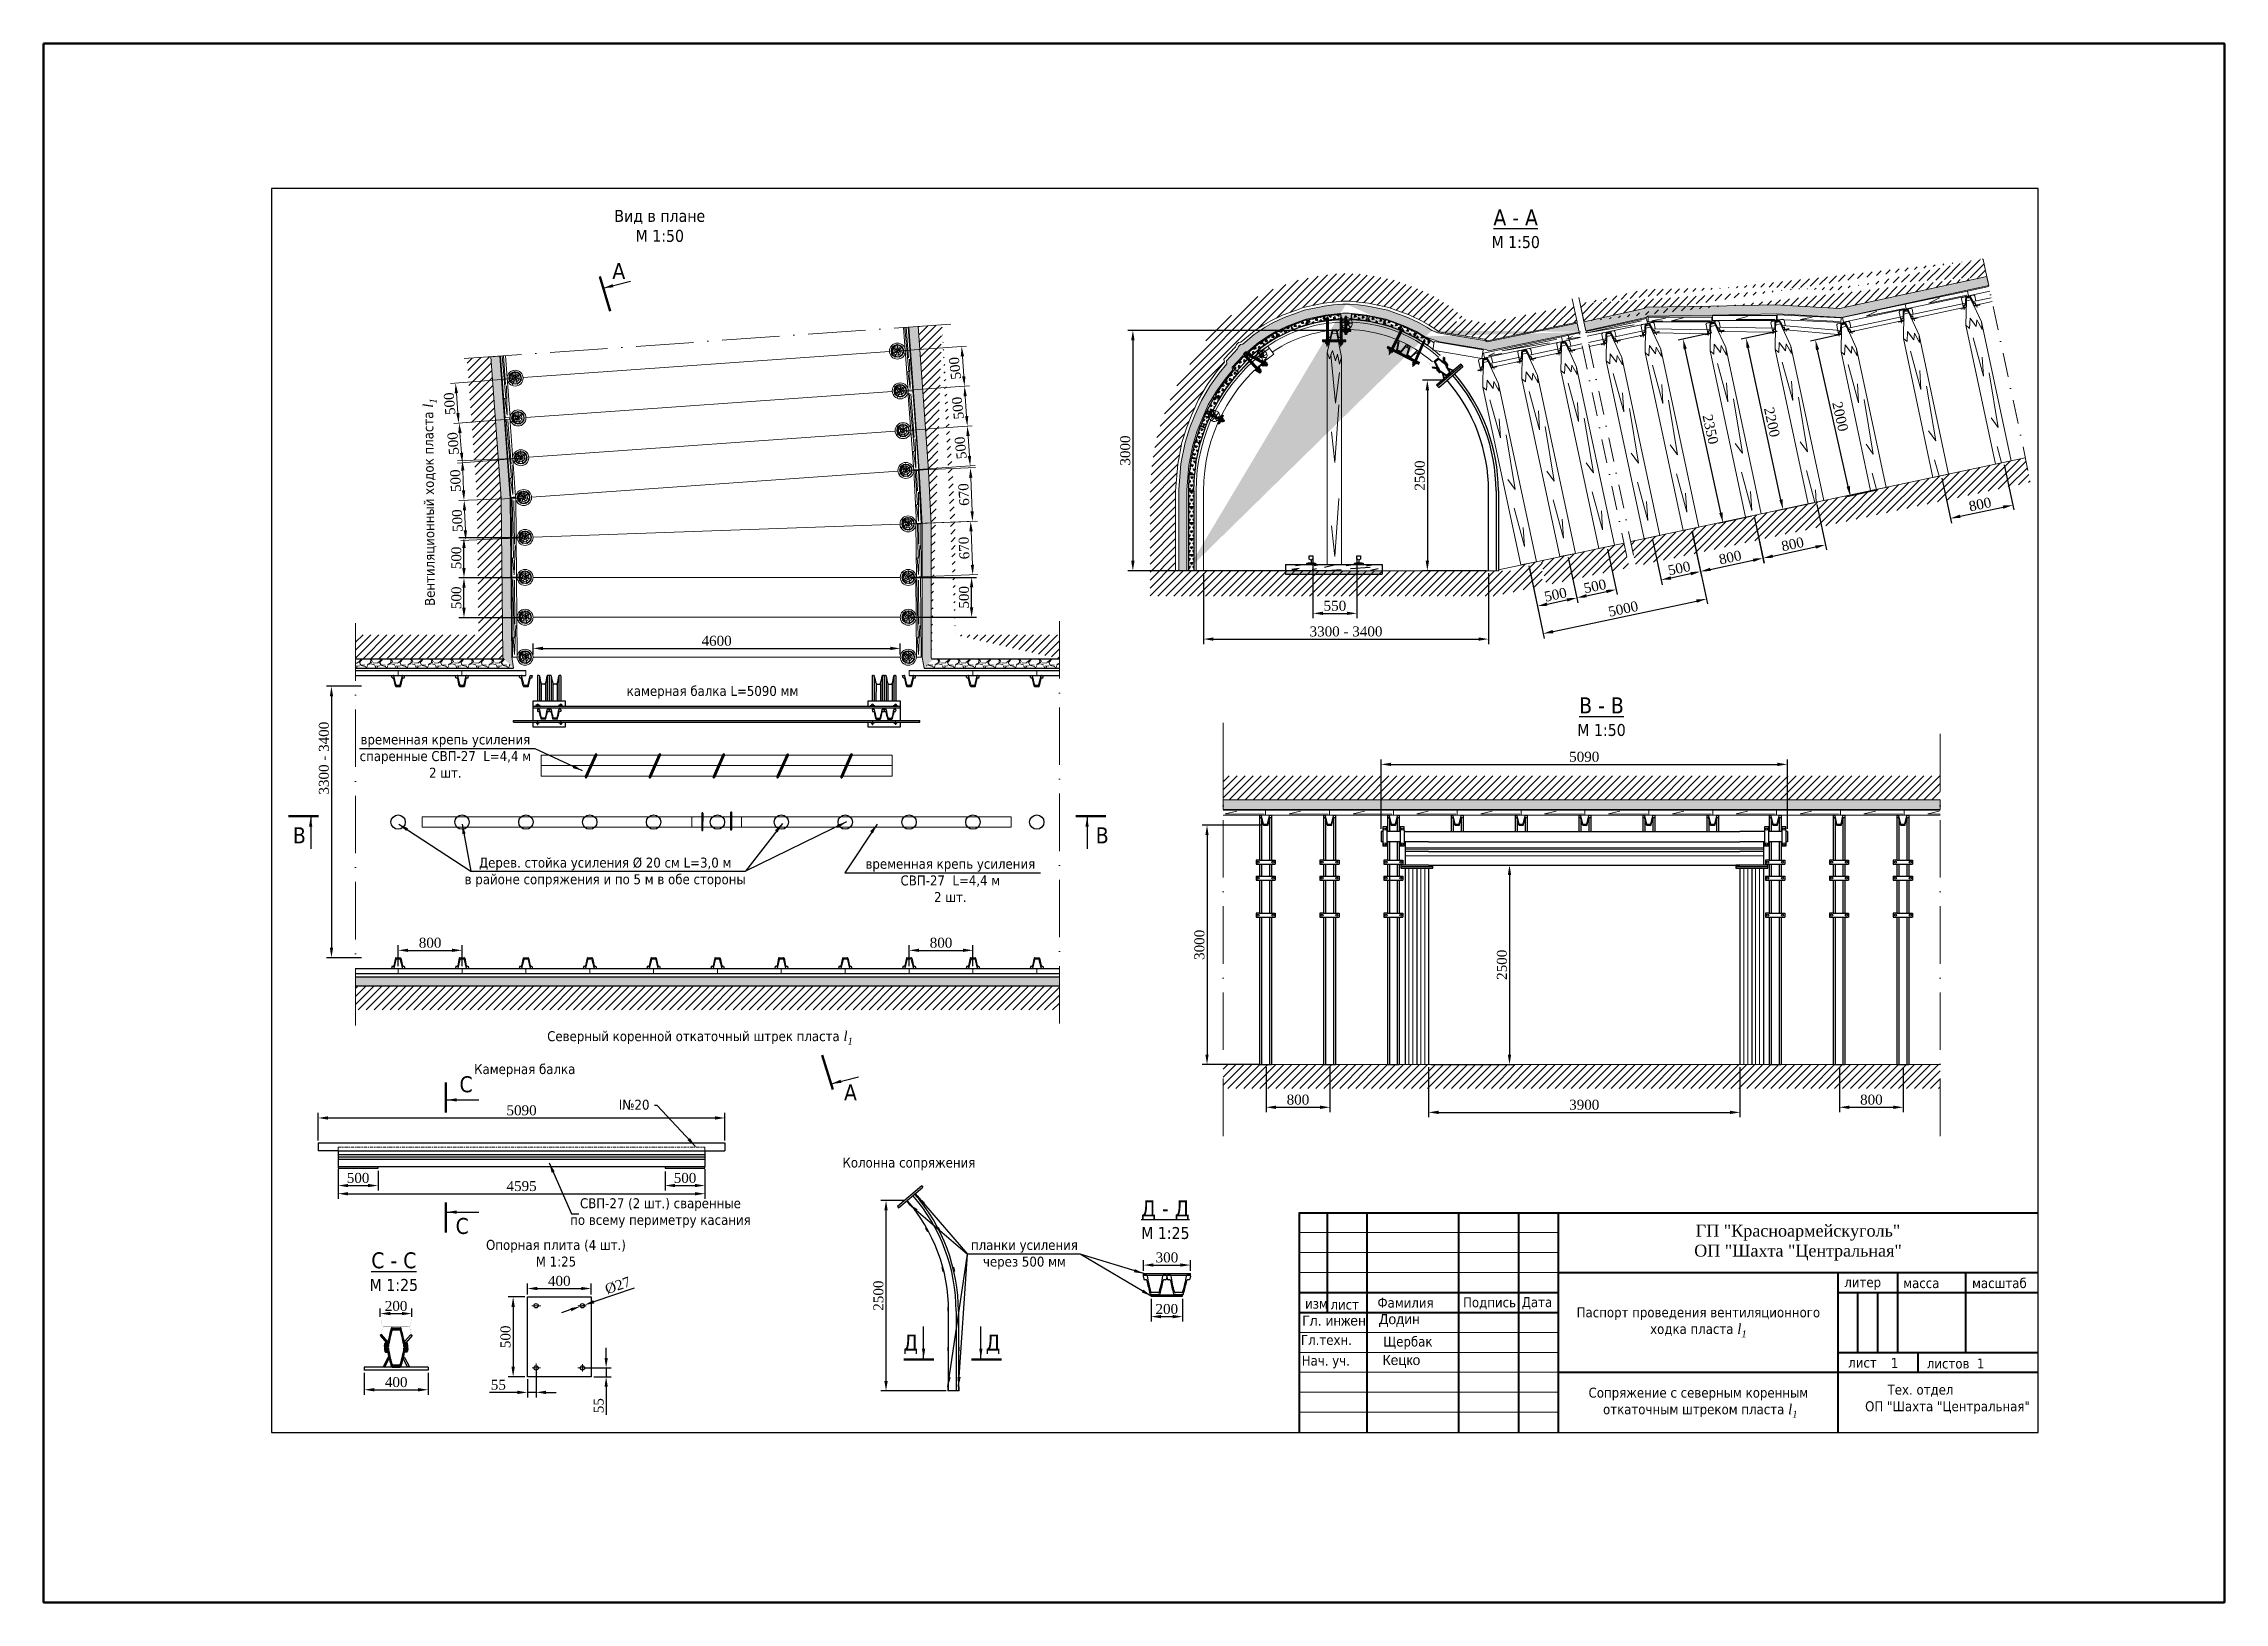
# Model space of a CAD drawing. Header units: millimetres. Extents: x -46762 to 217101, y -107409 to 31524.
# Drawn here: x 100884 to 128201, y -97237 to -77707 of the extents above; entities that cross this region are included whole.
import ezdxf

# ---------------------------------------------------------------- set-up
doc = ezdxf.new("R2010")
doc.units = ezdxf.units.MM
doc.linetypes.add('ACAD_ISO10W100', pattern=[18, 12, -3, 0, -3])
doc.linetypes.add('IRA2', pattern=[4, 2, -1, 0, -1])
doc.layers.add('АП155', color=130, linetype='Continuous')
doc.styles.get("Standard").update_dxf_attribs({"font": 'TIMES.TTF'})
doc.dimstyles.new('ISO-25', dxfattribs={"dimscale": 50, "dimtxt": 2.5, "dimasz": 2.5, "dimexe": 1.25, "dimexo": 0.625, "dimtad": 1, "dimdec": 0, "dimtxsty": 'Standard', "dimcen": 2.5, "dimadec": 0, "dimazin": 0, "dimtfac": 1, "dimtdec": 0, "dimtmove": 0, "dimatfit": 3, "dimfxl": 1, "dimarcsym": 0})
pattern_1 = [(228.0128, (25411.726, -42854.622), (-2032.0017266, -2286.002809), [34.1721, -3383.05]), (184.9697, (25388.866, -42880.022), (3048.0049306, 253.9982075), [58.6405, -5805.4]), (132.5104, (25330.446, -42885.102), (2539.9981518, -2794.0027292), [41.3482, -4093.47]), (267.2737, (25231.386, -42948.602), (253.9988971, 5079.9983653), [53.4005, -5286.64]), (292.8337, (25228.846, -43001.942), (-1270.0036056, 3048.001733), [52.3634, -5183.98]), (357.2737, (25249.166, -43050.202), (-5079.9983653, 253.9988971), [53.4005, -5286.64]), (37.6942, (25302.506, -43052.742), (-3302.0020861, -2539.9977357), [70.6194, -6991.31]), (72.2553, (25358.386, -43009.562), (1778.0035565, 5588.0016206), [66.672, -6600.53]), (121.4296, (25378.706, -42946.062), (-2032.0005235, 3301.996116), [53.5813, -5304.55]), (175.2364, (25350.766, -42900.342), (2793.9978053, -253.9976163), [61.1713, -2997.39]), (222.3974, (25289.806, -42895.262), (-3048.0000917, -2793.99636506), [79.1078, -7831.68]), (138.8141, (25482.846, -42951.142), (-1777.9988674, 1523.9976557), [27.0005, -2673.06]), (171.4692, (25462.526, -42933.362), (3301.9949596, -508.00128), [51.3682, -5085.46]), (225, (25411.73, -42925.74), (-5e-14, -253.99983), [35.9209, -323.289]), (203.1986, (25393.946, -42895.262), (1270.004283, 508.002227), [19.3441, -1915.06]), (291.8014, (25376.166, -42902.88), (-254.000178, 762.00049), [27.3566, -1340.48]), (30.9638, (25386.326, -42928.282), (761.999195, 508.000396), [44.432, -1436.63]), (161.5651, (25424.43, -42905.42), (508.00023, -253.99962), [32.1287, -771.09]), (16.3895, (25228.846, -42902.882), (2540.0014014, 761.998415), [45.0088, -4455.88]), (70.3462, (25272.026, -42890.182), (-1015.997169, -2793.996049), [37.7599, -3738.22]), (293.1986, (25424.426, -42854.622), (-508.002227, 1270.004283), [38.688, -1895.72]), (343.6105, (25439.666, -42890.182), (-2540.0014014, 761.998415), [45.0088, -4455.88]), (339.444, (25228.846, -43060.362), (-1270.001576, 507.999384), [43.4035, -2126.77]), (294.7751, (25269.486, -43075.602), (-1269.9970404, 2793.9987026), [36.3672, -3600.36]), (66.8014, (25426.966, -43108.622), (508.002227, 1270.004283), [38.688, -1895.72]), (17.354, (25442.206, -43073.062), (-3302.0001782, -1015.9984676), [42.5783, -4215.24]), (69.444, (25302.506, -43108.622), (-507.999384, -1270.001576), [21.7018, -2148.48]), (101.3099, (25411.726, -43108.62), (-253.998746, 1015.996746), [12.9515, -1282.2]), (165.9638, (25409.186, -43095.92), (762.000535, -253.99956), [52.3634, -994.905]), (186.009, (25358.386, -43083.222), (2539.9962544, 253.9994069), [48.5267, -4804.14]), (303.6901, (25386.326, -42951.14), (-254.000087, 507.99951), [36.6324, -879.178]), (353.1572, (25406.646, -42981.622), (4318.0017857, -508.0022752), [63.9557, -6331.6]), (60.9454, (25470.146, -42989.242), (-1015.9976366, -1777.995761), [26.1508, -2588.94]), (90, (25482.85, -42966.38), (-254, 254), [15.24, -238.76]), (120.2564, (25353.306, -43075.602), (1015.9978467, -1777.9991032), [35.2867, -3493.39]), (48.0128, (25335.526, -43045.122), (2032.0017266, 2286.002809), [68.3443, -3348.88]), (0, (25381.25, -42994.32), (254, 254), [66.04, -187.96]), (325.3048, (25447.286, -42994.322), (-2539.995599, 1778.000169), [40.161, -3975.93]), (254.0546, (25480.306, -43017.182), (-254.000648, -1016.00242), [36.9829, -1812.17]), (207.646, (25470.146, -43052.742), (-4825.9983049, -2540.0015975), [60.2145, -5961.25]), (175.4261, (25416.806, -43080.682), (-3302.0007605, 253.9987711), [63.7029, -6306.58]), (175.4261, (25416.806, -43080.682), (-3302.0007605, 253.9987711), [63.7029, -6306.58])]
pattern_2 = [(228.0128, (24572.167, -38712.405), (-2032.0017266, -2286.002809), [34.1721, -3383.05]), (184.9697, (24549.307, -38737.805), (3048.0049306, 253.9982075), [58.6405, -5805.4]), (132.5104, (24490.887, -38742.885), (2539.9981518, -2794.0027292), [41.3482, -4093.47]), (267.2737, (24391.827, -38806.385), (253.9988971, 5079.9983653), [53.4005, -5286.64]), (292.8337, (24389.287, -38859.725), (-1270.0036056, 3048.001733), [52.3634, -5183.98]), (357.2737, (24409.607, -38907.985), (-5079.9983653, 253.9988971), [53.4005, -5286.64]), (37.6942, (24462.947, -38910.525), (-3302.0020861, -2539.9977357), [70.6194, -6991.31]), (72.2553, (24518.827, -38867.345), (1778.00355655, 5588.0016206), [66.672, -6600.53]), (121.4296, (24539.147, -38803.845), (-2032.0005235, 3301.996116), [53.5813, -5304.55]), (175.2364, (24511.207, -38758.125), (2793.9978053, -253.9976163), [61.1713, -2997.39]), (222.3974, (24450.247, -38753.045), (-3048.0000917, -2793.99636506), [79.1078, -7831.68]), (138.8141, (24643.287, -38808.925), (-1777.9988674, 1523.9976557), [27.0005, -2673.06]), (171.4692, (24622.967, -38791.145), (3301.9949596, -508.00128), [51.3682, -5085.46]), (225, (24572.17, -38783.52), (-5e-14, -253.99983), [35.9209, -323.289]), (203.1986, (24554.387, -38753.045), (1270.004283, 508.002227), [19.3441, -1915.06]), (291.8014, (24536.607, -38760.665), (-254.000178, 762.00049), [27.3566, -1340.48]), (30.9638, (24546.767, -38786.065), (761.999195, 508.000396), [44.432, -1436.63]), (161.5651, (24584.87, -38763.205), (508.00023, -253.99962), [32.1287, -771.09]), (16.3895, (24389.287, -38760.665), (2540.0014014, 761.998415), [45.0088, -4455.88]), (70.3462, (24432.467, -38747.965), (-1015.9971689, -2793.9960489), [37.7599, -3738.22]), (293.1986, (24584.867, -38712.405), (-508.002227, 1270.004283), [38.688, -1895.72]), (343.6105, (24600.107, -38747.965), (-2540.0014014, 761.998415), [45.0088, -4455.88]), (339.444, (24389.287, -38918.145), (-1270.0015764, 507.999384), [43.4035, -2126.77]), (294.7751, (24429.927, -38933.385), (-1269.9970404, 2793.9987026), [36.3672, -3600.36]), (66.8014, (24587.407, -38966.405), (508.002227, 1270.004283), [38.688, -1895.72]), (17.354, (24602.647, -38930.845), (-3302.0001782, -1015.9984676), [42.5783, -4215.24]), (69.444, (24462.947, -38966.405), (-507.999384, -1270.0015764), [21.7018, -2148.48]), (101.3099, (24572.167, -38966.405), (-253.998746, 1015.996746), [12.9515, -1282.2]), (165.9638, (24569.63, -38953.705), (762.000535, -253.99956), [52.3634, -994.905]), (186.009, (24518.827, -38941.005), (2539.9962544, 253.9994069), [48.5267, -4804.14]), (303.6901, (24546.77, -38808.925), (-254.000087, 507.99951), [36.6324, -879.178]), (353.1572, (24567.087, -38839.405), (4318.0017857, -508.0022752), [63.9557, -6331.6]), (60.9454, (24630.587, -38847.025), (-1015.9976366, -1777.995761), [26.1508, -2588.94]), (90, (24643.29, -38824.16), (-254, 254), [15.24, -238.76]), (120.2564, (24513.747, -38933.385), (1015.9978467, -1777.9991032), [35.2867, -3493.39]), (48.0128, (24495.967, -38902.905), (2032.0017266, 2286.002809), [68.3443, -3348.88]), (0, (24541.69, -38852.1), (254, 254), [66.04, -187.96]), (325.3048, (24607.727, -38852.105), (-2539.995599, 1778.000169), [40.161, -3975.93]), (254.0546, (24640.747, -38874.965), (-254.000648, -1016.00242), [36.9829, -1812.17]), (207.646, (24630.587, -38910.525), (-4825.9983049, -2540.0015975), [60.2145, -5961.25]), (175.4261, (24577.247, -38938.465), (-3302.0007605, 253.9987711), [63.7029, -6306.58]), (175.4261, (24577.247, -38938.465), (-3302.0007605, 253.9987711), [63.7029, -6306.58])]
pattern_3 = [(50, (0, 0), (1.82184669, -0.159390855), [0.1905, -2.0955]), (355, (0, 0), (-0.35242826, 1.91056643), [0.1524, -1.6764]), (100.451, (0.1518, -0.0133), (1.469425017, 1.75116688), [0.1619, -1.7809]), (46.1842, (0, 0.508), (2.71079041, -0.42042328), [0.28575, -3.14325]), (96.6356, (0.226, 0.473), (2.37404234, 2.47425556), [0.24285, -2.67135]), (351.184, (0, 0.508), (2.37404606, 2.47425118), [0.2286, -2.5146]), (21, (0.254, 0.381), (1.5161488, -1.022655185), [0.1905, -2.0955]), (326, (0.254, 0.381), (0.618020283, 1.84187966), [0.1524, -1.6764]), (71.4514, (0.3803, 0.2958), (2.13416491, 0.819228577), [0.1619, -1.7809]), (37.5, (0, 0), (0.0308860325, 0.845550389), [0, -1.65608, 0, -1.7018, 0, -1.68275]), (7.5, (0, 0), (0.668196625, 1.001805748), [0, -0.97028, 0, -1.61798, 0, -0.64135]), (327.5, (-0.5664, 0), (1.355905952, -0.05728744), [0, -0.635, 0, -1.9812, 0, -2.6289]), (317.5, (-0.8204, 0), (1.481291814, 0.25426491), [0, -0.8255, 0, -1.31572, 0, -1.8669])]
pattern_4 = [(130, (128494.4828, 0), (-1.82184669, -0.159390855), [0.1905, -2.0955]), (185, (128494.4828, 0), (0.35242826, 1.91056643), [0.1524, -1.6764]), (79.549, (128494.331, -0.0133), (-1.469425017, 1.75116688), [0.1619, -1.7809]), (133.8158, (128494.4828, 0.508), (-2.71079041, -0.42042328), [0.28575, -3.14325]), (83.3644, (128494.257, 0.473), (-2.37404234, 2.47425556), [0.24285, -2.67135]), (188.816, (128494.4828, 0.508), (-2.37404606, 2.47425118), [0.2286, -2.5146]), (159, (128494.2288, 0.381), (-1.5161488, -1.022655185), [0.1905, -2.0955]), (214, (128494.2288, 0.381), (-0.618020283, 1.84187966), [0.1524, -1.6764]), (108.5486, (128494.1024, 0.2958), (-2.13416491, 0.819228577), [0.1619, -1.7809]), (142.5, (128494.4828, 0), (-0.0308860325, 0.845550389), [0, -1.65608, 0, -1.7018, 0, -1.68275]), (172.5, (128494.4828, 0), (-0.668196625, 1.001805748), [0, -0.97028, 0, -1.61798, 0, -0.64135]), (212.5, (128495.0492, 0), (-1.355905952, -0.05728744), [0, -0.635, 0, -1.9812, 0, -2.6289]), (222.5, (128495.3032, 0), (-1.481291814, 0.25426491), [0, -0.8255, 0, -1.31572, 0, -1.8669])]
pattern_5 = [(45, (24389.29, -38966.405), (-50, 50), [])]
pattern_6 = [(45, (36097.01, -33821.17), (-50, 50), [])]
pattern_7 = [(50.1394231, (-23206.6627, -89156.6126), (3.64445831, -0.30991424), [0.381, -4.191]), (355.139423, (-23206.6627, -89156.6126), (-0.71415274, 3.81940635), [0.3048, -3.3528]), (100.590423, (-23206.359, -89156.6384), (2.93031879, 3.50947476), [0.3238, -3.5618]), (46.323623, (-23206.665, -89155.5966), (5.42361087, -0.82765125), [0.5715, -6.2865]), (96.775023, (-23206.213, -89155.6655), (4.73602897, 4.96005041), [0.4857, -5.3427]), (351.323423, (-23206.665, -89155.5966), (4.73603642, 4.96004167), [0.4572, -5.0292]), (21.1394231, (-23206.1565, -89155.8493), (3.03726566, -2.03792555), [0.381, -4.191]), (326.139423, (-23206.1565, -89155.8493), (1.22707288, 3.68675619), [0.3048, -3.3528]), (71.590823, (-23205.9034, -89156.019), (4.26433017, 1.64883882), [0.3238, -3.5618]), (37.6394231, (-23206.6627, -89156.6126), (0.057656773, 1.691246086), [0, -3.31216, 0, -3.4036, 0, -3.3655]), (7.6394231, (-23206.6627, -89156.6126), (1.331513724, 2.00685753), [0, -1.94056, 0, -3.23596, 0, -1.2827]), (327.6394231, (-23207.7955, -89156.6153), (2.71208268, -0.107975643), [0, -1.27, 0, -3.9624, 0, -5.2578]), (317.6394231, (-23208.3035, -89156.6166), (2.961337405, 0.51573744), [0, -1.651, 0, -2.63144, 0, -3.7338])]
pattern_8 = [(130.1394231, (233781.542, -88531.258), (-3.64290687, -0.327647296), [0.381, -4.191]), (185.139423, (233781.542, -88531.258), (0.69555612, 3.82283674), [0.3048, -3.3528]), (79.688423, (233781.2384, -88531.2853), (-2.94736388, 3.49517202), [0.3238, -3.5618]), (133.955223, (233781.5395, -88530.242), (-5.41951866, -0.8540369), [0.5715, -6.2865]), (83.503823, (233781.088, -88530.313), (-4.7601123, 4.93694252), [0.4857, -5.3427]), (188.955423, (233781.5395, -88530.242), (-4.7601197, 4.93693374), [0.4572, -5.0292]), (159.1394231, (233781.032, -88530.4973), (-3.02731158, -2.05268308), [0.381, -4.191]), (214.139423, (233781.032, -88530.4973), (-1.24500093, 3.68074065), [0.3048, -3.3528]), (108.688023, (233780.78, -88530.6683), (-4.27230418, 1.62806579), [0.3238, -3.5618]), (142.6394231, (233781.542, -88531.258), (-0.065886991, 1.690945455), [0, -3.31216, 0, -3.4036, 0, -3.3655]), (172.6394231, (233781.542, -88531.258), (-1.341264863, 2.000353598), [0, -1.94056, 0, -3.23596, 0, -1.2827]), (212.6394231, (233782.6748, -88531.2553), (-2.711525069, -0.121173438), [0, -1.27, 0, -3.9624, 0, -5.2578]), (222.6394231, (233783.1828, -88531.254), (-2.96381231, 0.50131919), [0, -1.651, 0, -2.63144, 0, -3.7338])]
pattern_9 = [(228.0128, (182.88, 254), (-2032.0017266, -2286.002809), [34.1721, -3383.05]), (184.9697, (160.02, 228.6), (3048.0049306, 253.9982075), [58.6405, -5805.4]), (132.5104, (101.6, 223.52), (2539.9981518, -2794.0027292), [41.3482, -4093.47]), (267.2737, (2.54, 160.02), (253.9988971, 5079.9983653), [53.4005, -5286.64]), (292.8337, (0, 106.68), (-1270.0036056, 3048.001733), [52.3634, -5183.98]), (357.2737, (20.32, 58.42), (-5079.9983653, 253.9988971), [53.4005, -5286.64]), (37.6942, (73.66, 55.88), (-3302.0020861, -2539.9977357), [70.6194, -6991.31]), (72.2553, (129.54, 99.06), (1778.00355655, 5588.0016206), [66.672, -6600.53]), (121.4296, (149.86, 162.56), (-2032.0005235, 3301.996116), [53.5813, -5304.55]), (175.2364, (121.92, 208.28), (2793.9978053, -253.9976163), [61.1713, -2997.39]), (222.3974, (60.96, 213.36), (-3048.00009172, -2793.99636506), [79.1078, -7831.68]), (138.8141, (254, 157.48), (-1777.9988674, 1523.9976557), [27.0005, -2673.06]), (171.4692, (233.68, 175.26), (3301.9949596, -508.00128), [51.3682, -5085.46]), (225, (182.88, 182.88), (-5e-14, -253.99983), [35.9209, -323.289]), (203.1986, (165.1, 213.36), (1270.0042826, 508.0022274), [19.3441, -1915.06]), (291.8014, (147.32, 205.74), (-254.000178, 762.000491), [27.3566, -1340.48]), (30.9638, (157.48, 180.34), (761.999195, 508.000396), [44.432, -1436.63]), (161.5651, (195.58, 203.2), (508.00023, -253.99962), [32.1287, -771.09]), (16.3895, (0, 205.74), (2540.0014014, 761.998415), [45.0088, -4455.88]), (70.3462, (43.18, 218.44), (-1015.9971689, -2793.9960489), [37.7599, -3738.22]), (293.1986, (195.58, 254), (-508.0022274, 1270.0042826), [38.688, -1895.72]), (343.6105, (210.82, 218.44), (-2540.0014014, 761.998415), [45.0088, -4455.88]), (339.444, (0, 48.26), (-1270.0015764, 507.9993836), [43.4035, -2126.77]), (294.7751, (40.64, 33.02), (-1269.9970404, 2793.9987026), [36.3672, -3600.36]), (66.8014, (198.12, 0), (508.0022274, 1270.0042826), [38.688, -1895.72]), (17.354, (213.36, 35.56), (-3302.0001782, -1015.9984676), [42.5783, -4215.24]), (69.444, (73.66, 0), (-507.9993836, -1270.0015764), [21.7018, -2148.48]), (101.3099, (182.88, 0), (-253.998746, 1015.996746), [12.9515, -1282.2]), (165.9638, (180.34, 12.7), (762.000535, -253.99956), [52.3634, -994.905]), (186.009, (129.54, 25.4), (2539.9962544, 253.9994069), [48.5267, -4804.14]), (303.6901, (157.48, 157.48), (-254.000087, 507.99951), [36.6324, -879.178]), (353.1572, (177.8, 127), (4318.0017857, -508.0022752), [63.9557, -6331.6]), (60.9454, (241.3, 119.38), (-1015.9976366, -1777.995761), [26.1508, -2588.94]), (90, (254, 142.24), (-254, 254), [15.24, -238.76]), (120.2564, (124.46, 33.02), (1015.9978467, -1777.9991032), [35.2867, -3493.39]), (48.0128, (106.68, 63.5), (2032.0017266, 2286.002809), [68.3443, -3348.88]), (0, (152.4, 114.3), (254, 254), [66.04, -187.96]), (325.3048, (218.44, 114.3), (-2539.9955991, 1778.000169), [40.161, -3975.93]), (254.0546, (251.46, 91.44), (-254.000648, -1016.00242), [36.9829, -1812.17]), (207.646, (241.3, 55.88), (-4825.9983049, -2540.0015975), [60.2145, -5961.25]), (175.4261, (187.96, 27.94), (-3302.0007605, 253.9987711), [63.7029, -6306.58]), (175.4261, (187.96, 27.94), (-3302.0007605, 253.9987711), [63.7029, -6306.58])]

msp = doc.modelspace()

# ---------------------------------------------------------------- texts
for s, insert, char_height, width, attachment_point in [('{\\fTahoma|b0|i0|c204|p34;Вид в плане\\PМ 1:50}', (108601.7, -79992.25), 150, 5998.41, 5), ('{\\fTahoma|b0|i0|c204|p34;\\LА - А\\P\\H0.75x;\\lМ 1:50}', (119322.93, -80028.08), 200, 5998.41, 5), ('{\\fTahoma|b0|i0|c204|p34;А}', (108088.43, -80555.14), 200, 5998.41, 5), ('\\A1;{\\fTahoma|b0|i0|c204|p34;камерная балка \\fTahoma|b0|i0|c0|p34;L=\\fTahoma|b0|i0|c204|p34;5090 мм}', (109262.34, -85835.99), 125, 3737.9383, 5), ('{\\fTahoma|b0|i0|c204|p34;\\LВ - В\\P\\H0.75x;\\lМ 1:50}', (120398.36, -86141.58), 200, 5998.41, 5), ('\\A1;{\\fTahoma|b0|i0|c204|p34;временная крепь усиления\\Pспаренные СВП-27  \\fTahoma|b0|i0|c0|p34;L=\\fTahoma|b0|i0|c204|p34;4,4 м\\P2 шт.}', (105915.82, -86633.94), 125, 3737.9383, 5), ('{\\fTahoma|b0|i0|c204|p34;В}', (104087.38, -87626.83), 200, 5998.41, 5), ('{\\fTahoma|b0|i0|c204|p34;В}', (114144.08, -87626.83), 200, 5998.41, 5), ('\\A1;{\\fTahoma|b0|i0|c204|p34;Дерев. стойка усиления %%C 20 см \\fTahoma|b0|i0|c0|p34;L=3\\fTahoma|b0|i0|c204|p34;,0 м\\Pв районе сопряжения и по 5 м в обе стороны}', (107917.87, -88090.53), 125, 3737.9383, 5), ('\\A1;{\\fTahoma|b0|i0|c204|p34;временная крепь усиления\\PСВП-27  \\fTahoma|b0|i0|c0|p34;L=\\fTahoma|b0|i0|c204|p34;4,4 м\\P2 шт.}', (112241.53, -88191.76), 125, 3737.9383, 5), ('\\A1;{\\fTahoma|b0|i0|c204|p34;Северный коренной откаточный штрек пласта \\fTimes New Roman|b0|i1|c204|p18;l\\H0.7x;\\S^ 1;\\fTahoma|b0|i0|c204|p34;\\H1.4286x;  }', (109105.91, -90164.43), 125, 4813.7405, 5), ('{\\fTahoma|b0|i0|c204|p34;С}', (106175.15, -90747.67), 200, 5998.41, 5), ('\\A1;{\\fTahoma|b0|i0|c204|p34;Камерная балка\\H1x; }', (106910.56, -90573.06), 125, 3737.9383, 5), ('\\A1;{\\fTahoma|b0|i0|c0|p34; I\\fTahoma|b0|i0|c204|p34;№20 }', (108257.28, -91002.89), 125, 3737.9383, 5), ('{\\fTahoma|b0|i0|c204|p34;А}', (110990.63, -90847.28), 200, 5998.41, 5), ('\\A1;{\\fTahoma|b0|i0|c204|p34;Колонна сопряжения}', (111722.46, -91744.29), 125, 3737.9383, 5), ('\\A1;{\\fTahoma|b0|i0|c204|p34;СВП-27 (2 шт.) сваренные\\Pпо всему периметру касания}', (108610.46, -92358.55), 125, 3737.9383, 5), ('{\\fTahoma|b0|i0|c204|p34;\\LД - Д\\P\\H0.75x;\\lМ 1:25}', (114934.61, -92444.06), 200, 5998.41, 5), ('{\\fTahoma|b0|i0|c204|p34;С}', (106127, -92523), 200, 5998.41, 5), ('ГП "Красноармейскуголь"\\PОП "Шахта "Центральная"', (122859.55, -92729.41), 150, 5998.41, 5), ('{\\fTahoma|b0|i0|c204|p34;\\LС - С\\P\\H0.75x;\\lМ 1:25}', (105270.85, -93094.59), 200, 5998.41, 5), ('\\A1;{\\fTahoma|b0|i0|c204|p34;Опорная плита (4 шт.)\\PМ 1:25}', (107301.64, -92863.73), 125, 3737.9383, 5), ('\\A1;{\\fTahoma|b0|i0|c204|p34;планки усиления\\Pчерез 500 мм}', (113169.45, -92881.17), 125, 3737.9383, 5), ('{\\fArial|b0|i0|c204|p34;Гл. инжен}', (116648.07, -93644.68), 125, 781.6449, 1), ('{\\fArial|b0|i0|c204|p34;  Додин}', (117513.46, -93626.08), 125, 1060.803, 1), ('\\A1;{\\fTahoma|b0|i0|c204|p34;Паспорт проведения вентиляционного\\Pходка пласта \\fTimes New Roman|b0|i1|c204|p18;l\\H0.7x;\\S^ 1;}', (121612.1, -93728.6), 125, 3497.78, 5), ('{\\fTahoma|b0|i0|c204|p34;Д}', (111744.54, -94003.3), 200, 5998.41, 5), ('{\\fTahoma|b0|i0|c204|p34;Д}', (112775.91, -94003.3), 200, 5998.41, 5), ('{\\fArial|b0|i0|c204|p34;   Кецко}', (117510.81, -94138.7), 125, 1077.805, 1), ('\\A1;{\\fTahoma|b0|i0|c204|p34;Сопряжение с северным коренным\\P откаточным штреком пласта \\fTimes New Roman|b0|i1|c204|p18;l\\H0.7x;\\S^ 1;}', (121612.1, -94734.84), 125, 3497.78, 5)]:
    msp.add_mtext(s, dxfattribs=dict(insert=insert, char_height=char_height, width=width, attachment_point=attachment_point))
at = {"color": 7, "lineweight": 0, "char_height": 125, "attachment_point": 5}
for s, insert, rotation in [('500', (112300.3, -81775.26), 96.159688), ('500', (105968.91, -82219.52), 94.481174), ('500', (112335.69, -82274.01), 96.159688), ('500', (106014.51, -82717.63), 94.481174), ('500', (112371.08, -82772.75), 96.159688), ('500', (106044.47, -83184.49), 92.282404), ('670', (112410.85, -83357.16), 92.776518), ('500', (106066.5, -83684.16), 92.282404), ('670', (112413.86, -84027.15), 92.776518)]:
    msp.add_mtext(s, dxfattribs=dict(at, insert=insert, rotation=rotation))
at = {"insert": (105732.48, -83452.45), "char_height": 125, "width": 3497.78, "attachment_point": 5, "rotation": 90.501681}
msp.add_mtext('\\A1;{\\fTahoma|b0|i0|c204|p34;Вентиляционный ходок пласта \\fTimes New Roman|b0|i1|c204|p18;l\\H0.7x;\\S^ 1;}', dxfattribs=at)
at = {"linetype": 'Continuous', "lineweight": 30, "char_height": 125, "attachment_point": 1}
for s, insert, width in [('{\\fTahoma|b0|i0|c204|p32;Фамилия}', (117591.76, -93420.03), 1119.3), ('{\\fTahoma|b0|i0|c204|p32;Подпись}', (118664.29, -93415.39), 717.56), ('{\\fTahoma|b0|i0|c204|p32;Дата}', (119399.02, -93413.07), 469.085), ('{\\fTahoma|b0|i0|c204|p32;литер}', (123439.99, -93163.05), 679.365), ('{\\fTahoma|b0|i0|c204|p32;масса}', (124177.25, -93174.1), 774.78), ('{\\fTahoma|b0|i0|c204|p32;масштаб}', (125039.81, -93174.1), 801.495), ('{\\fTahoma|b0|i0|c204|p32;изм}', (116685.03, -93431.63), 322.785), ('{\\fTahoma|b0|i0|c204|p32;лист}', (117003.16, -93443.23), 469.085), ('{\\fTahoma|b0|i0|c204|p32;лист}', (123489.33, -94170.85), 685.245), ('{\\fTahoma|b0|i0|c204|p32;листов  1}', (124473.69, -94181.71), 804.89)]:
    msp.add_mtext(s, dxfattribs=dict(at, insert=insert, width=width))
at = {"lineweight": 40, "char_height": 125, "attachment_point": 1}
for s, insert, width in [('{\\fTahoma|b0|i0|c204|p32; Гл.техн.}', (116586.91, -93886.4), 817), ('{\\fTahoma|b0|i0|c204|p32;Щербак}', (117665.26, -93906.51), 652.505), ('{\\fTahoma|b0|i0|c204|p32;      Тех. отдел\\PОП "Шахта "Центральная"}', (123700.43, -94509.37), 2136.3132)]:
    msp.add_mtext(s, dxfattribs=dict(at, insert=insert, width=width))
at = {"linetype": 'Continuous', "lineweight": 40, "insert": (116595.93, -94145.08), "char_height": 125, "width": 787.03, "attachment_point": 1}
msp.add_mtext('{\\fTahoma|b0|i0|c204|p32; Нач. уч.}', dxfattribs=at)
at = {"lineweight": 15, "insert": (124022.96, -94175.34), "char_height": 125, "width": 273.265, "attachment_point": 1}
msp.add_mtext('{\\fTahoma|b0|i0|c204|p32;1}', dxfattribs=at)

# ---------------------------------------------------------------- blocks, each defined once
blk = doc.blocks.new('*D348')
at = {"color": 0, "lineweight": -2}
for p, q in [((104866, -85760), (104427, -85760)), ((104489, -85885), (104489, -89035)), ((104866, -89160), (104427, -89160))]:
    blk.add_line(p, q, dxfattribs=at)
at = {"color": 0, "lineweight": 0}
for points in [[(104469, -85885), (104510, -85885), (104489, -85760)], [(104469, -89035), (104510, -89035), (104489, -89160)]]:
    blk.add_solid(points, dxfattribs=at)
at = {"layer": 'Defpoints', "color": 0, "lineweight": 0}
for p in [(104897, -85760), (104489, -89160), (104897, -89160)]:
    blk.add_point(p, dxfattribs=at)
at = {"color": 0, "lineweight": 0, "insert": (104395, -86660), "char_height": 125, "attachment_point": 5, "rotation": 90}
blk.add_mtext('3300 - 3400', dxfattribs=at)
blk = doc.blocks.new('ст200')
at = {"color": 7, "lineweight": 15}
for points in [[(117040, -45309), (117115, -45362), (117027, -45411)], [(117111, -45284), (117115, -45362), (117037, -45347)], [(117177, -45320), (117112, -45362), (117130, -45452)], [(117069, -45449), (117116, -45360), (117189, -45402)]]:
    blk.add_lwpolyline(points, dxfattribs=at)
for centre, radius in [((117108, -45370), 100), ((117108, -45368), 79), ((117110, -45370), 70.8), ((117105, -45368), 52.1), ((117105, -45365), 30.3)]:
    blk.add_circle(centre, radius, dxfattribs=at)
blk = doc.blocks.new('дерама')
at = {"color": 7, "lineweight": 15}
blk.add_line((117208, -45370), (121808, -45370), dxfattribs=at)
for p in [(0, 0), (4800, 0)]:
    blk.add_blockref('ст200', p, dxfattribs=at)
blk = doc.blocks.new('малик')
at = {"color": 7, "linetype": 'ByBlock', "lineweight": 9}
for p, q in [((117393, 3099), (117368, 3111)), ((117421, 3115), (117374, 3128)), ((117421, 3072), (117374, 3059)), ((117442, 3094), (117393, 3099)), ((117435, 3054), (117409, 3029)), ((117442, 3094), (117421, 3115)), ((117429, 3164), (117439, 3123)), ((117442, 3094), (117435, 3054)), ((117439, 3123), (117442, 3094)), ((117455, 3115), (117442, 3094)), ((117455, 3072), (117442, 3094)), ((117473, 3087), (117442, 3094)), ((117477, 3150), (117455, 3115)), ((117477, 3038), (117455, 3072)), ((117502, 3094), (117473, 3087))]:
    blk.add_line(p, q, dxfattribs=at)
at = {"color": 7, "linetype": 'ByBlock', "lineweight": 9, "extrusion": (0, 0, -1)}
for centre, major_axis, start_param, end_param in [((117435, 3096), (-47.9, 47.9), 5.458409, 8.678623), ((117435, 3091), (-47.9, 47.9), 2.316816, 5.53703), ((117438, 3095), (-19.6, 19.6), 5.430675, 8.685277), ((117438, 3092), (-19.6, 19.6), 2.310162, 5.564764)]:
    blk.add_ellipse(centre, major_axis=major_axis, ratio=1, start_param=start_param, end_param=end_param, dxfattribs=at)
blk = doc.blocks.new('пзска2')
h = blk.add_hatch(color=9)
edge = h.paths.add_edge_path()
edge.add_line((79388, 12481), (79627, 12401))
edge.add_line((79627, 12401), (79619, 12379))
edge.add_line((79619, 12379), (79381, 12459))
edge.add_arc((79388, 12469), 12.2, 90.4648, 231.6592, ccw=False)
edge = h.paths.add_edge_path()
edge.add_line((79376, 12453), (79570, 12307))
edge.add_line((79570, 12307), (79556, 12289))
edge.add_line((79556, 12289), (79363, 12435))
edge.add_arc((79372, 12442), 12.1, 71.1276, 214.8727, ccw=False)
h = blk.add_hatch(color=9)
edge = h.paths.add_edge_path()
edge.add_arc((79628, 12421), 1.91, 52.9657, 133.1879)
edge.add_line((79626, 12422), (79623, 12419))
edge.add_arc((79624, 12417), 1.91, 133.1879, 232.9657)
edge.add_line((79623, 12416), (79629, 12411))
edge.add_arc((79628, 12410), 1.91, -18.6651, 52.9657, ccw=False)
edge.add_line((79630, 12409), (79615, 12366))
edge.add_arc((79612, 12367), 2.91, 257.4586, 341.307, ccw=False)
edge.add_line((79612, 12364), (79592, 12376))
edge.add_arc((79591, 12374), 1.91, 60.7198, 142.9657)
edge.add_line((79589, 12375), (79559, 12335))
edge.add_arc((79561, 12334), 1.91, 142.9657, 217.0077)
edge.add_line((79559, 12333), (79574, 12314))
edge.add_arc((79572, 12313), 1.91, -37.0343, 37.0077, ccw=False)
edge.add_line((79574, 12311), (79553, 12284))
edge.add_arc((79552, 12286), 1.91, 243.7588, 322.9657, ccw=False)
edge.add_line((79551, 12284), (79530, 12294))
edge.add_arc((79529, 12293), 1.74, 58.6765, 148.048)
edge.add_line((79528, 12294), (79523, 12287))
edge.add_arc((79524, 12285), 1.91, 142.9657, 232.9657)
edge.add_line((79523, 12284), (79527, 12281))
edge.add_arc((79528, 12283), 1.91, 232.9657, 322.9657)
edge.add_line((79529, 12281), (79530, 12283))
edge.add_arc((79532, 12281), 1.91, 63.7588, 142.9657, ccw=False)
edge.add_line((79533, 12283), (79554, 12273))
edge.add_arc((79554, 12274), 1.68, 236.893, 329.8315)
edge.add_line((79556, 12274), (79585, 12311))
edge.add_arc((79583, 12313), 1.91, 322.9657, 397.0077)
edge.add_line((79585, 12314), (79570, 12333))
edge.add_arc((79572, 12334), 1.91, 142.9657, 217.0077, ccw=False)
edge.add_line((79570, 12335), (79592, 12364))
edge.add_arc((79593, 12363), 1.91, 60.7198, 142.9657, ccw=False)
edge.add_line((79594, 12364), (79614, 12353))
edge.add_arc((79615, 12355), 1.91, 240.7198, 322.9657)
edge.add_line((79616, 12354), (79622, 12362))
edge.add_arc((79621, 12363), 1.91, 322.9657, 341.3349)
edge.add_line((79623, 12362), (79640, 12412))
edge.add_arc((79638, 12413), 1.91, 341.3349, 412.9657)
edge.add_line((79639, 12415), (79629, 12422))
edge = h.paths.add_edge_path(flags=16)
edge.add_arc((79621, 12363), 1.91, 322.9657, 341.3349)
edge.add_arc((79621, 12363), 1.91, 322.9657, 341.3349)
edge = h.paths.add_edge_path(flags=17)
edge.add_arc((79621, 12363), 1.91, 322.9657, 341.3349)
for points in [[(79584, 12310), (79599, 12299), (79572, 12263), (79557, 12275)], [(79638, 12408), (79657, 12402), (79642, 12360), (79624, 12366)], [(79653, 12392), (79646, 12371), (79661, 12365), (79669, 12387)], [(79593, 12290), (79605, 12281), (79591, 12262), (79579, 12272)]]:
    blk.add_hatch(color=9).paths.add_polyline_path(points)
at = {"color": 7}
for points in [[(79376, 12453), (79570, 12307), (79556, 12289), (79363, 12435)], [(79627, 12401), (79619, 12379), (79381, 12459)], [(79388, 12481), (79627, 12401)], [(79653, 12392), (79646, 12371), (79661, 12365), (79669, 12387), (79653, 12392)], [(79593, 12290), (79605, 12281), (79591, 12262), (79579, 12272), (79593, 12290)]]:
    blk.add_lwpolyline(points, dxfattribs=at)
at = {"color": 9, "linetype": 'ByBlock', "lineweight": 30}
blk.add_arc((79390, 12450), 32.1, 52.1742, 238.6492, dxfattribs=at)
at = {"layer": 'АП155', "color": 7, "lineweight": 9}
for p, q in [((79523, 12287), (79528, 12294)), ((79530, 12294), (79551, 12284)), ((79553, 12284), (79574, 12311)), ((79556, 12274), (79585, 12311)), ((79557, 12275), (79584, 12310)), ((79559, 12335), (79589, 12375)), ((79574, 12314), (79559, 12333)), ((79570, 12335), (79592, 12364)), ((79585, 12314), (79570, 12333)), ((79570, 12293), (79586, 12281)), ((79599, 12299), (79572, 12263)), ((79582, 12308), (79582, 12308)), ((79584, 12310), (79599, 12299)), ((79612, 12364), (79592, 12376)), ((79614, 12353), (79594, 12364)), ((79630, 12409), (79615, 12366)), ((79622, 12362), (79616, 12354)), ((79623, 12419), (79626, 12422)), ((79623, 12416), (79629, 12411)), ((79640, 12412), (79623, 12362)), ((79624, 12366), (79638, 12408)), ((79642, 12360), (79624, 12366)), ((79629, 12422), (79639, 12415)), ((79650, 12381), (79631, 12387)), ((79638, 12408), (79657, 12402)), ((79657, 12402), (79642, 12360)), ((79646, 12371), (79661, 12365)), ((79669, 12387), (79653, 12392)), ((79661, 12365), (79669, 12387)), ((79523, 12284), (79527, 12281)), ((79529, 12281), (79530, 12283)), ((79533, 12283), (79554, 12273)), ((79572, 12263), (79557, 12275)), ((79560, 12278), (79560, 12278)), ((79579, 12272), (79591, 12262)), ((79591, 12262), (79605, 12281)), ((79605, 12281), (79593, 12290))]:
    blk.add_line(p, q, dxfattribs=at)
for centre, radius, start, end in [((79372, 12442), 12.1, 71.1276, 214.8727), ((79388, 12469), 12.2, 90.4648, 231.6592), ((79529, 12293), 1.74, 58.6765, 148.048), ((79561, 12334), 1.91, 142.9657, 217.0077), ((79572, 12334), 1.91, 142.9657, 217.0077), ((79572, 12313), 1.91, 322.9657, 37.0077), ((79583, 12313), 1.91, 322.9657, 37.0077), ((79591, 12374), 1.91, 60.7198, 142.9657), ((79593, 12363), 1.91, 60.7198, 142.9657), ((79612, 12367), 2.91, 257.4586, 341.307), ((79615, 12355), 1.91, 240.7198, 322.9657), ((79624, 12417), 1.91, 133.1879, 232.9657), ((79621, 12363), 1.91, 322.9657, 341.3349), ((79621, 12363), 1.91, 322.9657, 341.3349), ((79621, 12363), 1.91, 322.9657, 341.3349), ((79621, 12363), 1.91, 322.9657, 341.3349), ((79628, 12421), 1.91, 52.9657, 133.1879), ((79628, 12410), 1.91, 341.3349, 52.9657), ((79638, 12413), 1.91, 341.3349, 52.9657), ((79524, 12285), 1.91, 142.9657, 232.9657), ((79528, 12283), 1.91, 232.9657, 322.9657), ((79532, 12281), 1.91, 63.7588, 142.9657), ((79552, 12286), 1.91, 243.7588, 322.9657), ((79554, 12274), 1.68, 236.893, 329.8315)]:
    blk.add_arc(centre, radius, start, end, dxfattribs=at)
blk = doc.blocks.new('мальчик')
at = {"color": 7, "linetype": 'ByBlock', "lineweight": 9}
for p, q in [((62083, -3233), (62042, -3212)), ((62112, -3232), (62083, -3233)), ((62111, -3203), (62086, -3164)), ((62100, -3292), (62107, -3255)), ((62107, -3255), (62112, -3232)), ((62112, -3232), (62111, -3203)), ((62134, -3225), (62112, -3232))]:
    blk.add_line(p, q, dxfattribs=at)
for points in [[(62147, -3174), (62128, -3209), (62112, -3232), (62081, -3255), (62047, -3256)], [(62153, -3270), (62128, -3256), (62112, -3232), (62080, -3197), (62071, -3173)]]:
    blk.add_lwpolyline(points, dxfattribs=at)
for centre, radius, start, end in [((62105, -3229), 63.7, 135.2627, 319.7674), ((62108, -3225), 63.7, 315.2627, 139.7674), ((62108, -3230), 26, 133.6737, 320.1486), ((62109, -3228), 26, 314.8814, 141.3564)]:
    blk.add_arc(centre, radius, start, end, dxfattribs=at)
blk = doc.blocks.new('малчик')
at = {"color": 7, "linetype": 'ByBlock', "lineweight": 9}
for p, q in [((119655, 1592), (119647, 1640)), ((119605, 1553), (119571, 1567)), ((119616, 1574), (119584, 1611)), ((119608, 1509), (119630, 1543)), ((119644, 1563), (119616, 1574)), ((119628, 1610), (119628, 1638)), ((119644, 1563), (119628, 1610)), ((119644, 1563), (119655, 1592)), ((119669, 1561), (119644, 1563)), ((119669, 1509), (119650, 1533)), ((119709, 1555), (119669, 1561))]:
    blk.add_line(p, q, dxfattribs=at)
at = {"color": 7, "linetype": 'ByBlock', "lineweight": 9, "extrusion": (0, 0, -1)}
for centre, major_axis, start_param, end_param in [((119643, 1571), (-47.9, 47.9), 0.316127, 3.536342), ((119638, 1569), (-47.9, 47.9), 3.45772, 6.677934), ((119641, 1567), (-19.6, 19.6), 3.451066, 6.705668), ((119643, 1568), (-19.6, 19.6), 0.288394, 3.542996)]:
    blk.add_ellipse(centre, major_axis=major_axis, ratio=1, start_param=start_param, end_param=end_param, dxfattribs=at)
blk = doc.blocks.new('ск16')
h = blk.add_hatch(color=9)
edge = h.paths.add_edge_path()
edge.add_line((76511, 28277), (76511, 28117))
edge.add_line((76511, 28117), (76495, 28117))
edge.add_line((76495, 28117), (76495, 28277))
edge.add_arc((76503, 28277), 8, 0, 180, ccw=False)
for points in [[(76563, 28117), (76443, 28117), (76443, 28097), (76563, 28097)], [(76522, 28097), (76522, 28075), (76484, 28075), (76484, 28097)], [(76495, 28075), (76511, 28075), (76511, 28057), (76495, 28057)]]:
    blk.add_hatch(color=9).paths.add_polyline_path(points)
at = {"color": 7}
for p, q in [((76495, 28117), (76495, 28277)), ((76511, 28117), (76511, 28277)), ((76443, 28117), (76443, 28097)), ((76563, 28117), (76443, 28117)), ((76443, 28097), (76563, 28097)), ((76495, 28075), (76495, 28057)), ((76511, 28075), (76511, 28057)), ((76563, 28097), (76563, 28117))]:
    blk.add_line(p, q, dxfattribs=at)
for points in [[(76511, 28277), (76511, 28117), (76495, 28117), (76495, 28277)], [(76503, 28097), (76522, 28097), (76522, 28075), (76484, 28075), (76484, 28097), (76522, 28097)], [(76522, 28097), (76522, 28075), (76484, 28075), (76484, 28097), (76522, 28097)], [(76495, 28075), (76511, 28075), (76511, 28057), (76495, 28057), (76495, 28075)]]:
    blk.add_lwpolyline(points, dxfattribs=at)
blk.add_arc((76503, 28277), 8, 0, 180, dxfattribs=at)
blk = doc.blocks.new('затяж')
h = blk.add_hatch()
h.set_pattern_fill('TRIANG', scale=6, style=0)
h.set_pattern_definition([(60, (-60928.15, 7032.15), (-28.57499, 49.493346), [28.575, -28.575]), (120, (-60928.15, 7032.15), (-57.14999, 6e-06), [28.575, -28.575]), (0, (-60942.437, 7056.897), (28.575, 49.49334), [28.575, -28.575])])
h.paths.add_polyline_path([(59094, -5736), (59094, -5936), (59034, -5936), (59034, -5736)])
at = {"color": 7}
blk.add_lwpolyline([(59094, -5736), (59094, -5936), (59034, -5936), (59034, -5736), (59094, -5736)], dxfattribs=at)
blk = doc.blocks.new('релпу')
at = {"lineweight": 0, "true_color": 0xffffff}
blk.add_hatch(color=7, dxfattribs=at).paths.add_polyline_path([(59691, -5514), (59691, -5558), (60905, -5558), (60905, -5514)])
for p, q in [((59691, -5436), (60150, -5436)), ((59691, -5436), (59691, -5558)), ((59909, -5438), (59820, -5453)), ((59959, -5436), (59959, -5420)), ((59959, -5420), (60067, -5420)), ((60122, -5438), (60051, -5451)), ((60067, -5420), (60067, -5436)), ((60150, -5434), (60905, -5434)), ((60321, -5438), (60181, -5471)), ((60542, -5438), (60453, -5453)), ((60557, -5436), (60557, -5420)), ((60557, -5420), (60665, -5420)), ((60665, -5420), (60665, -5436)), ((60799, -5438), (60706, -5456)), ((60905, -5434), (60905, -5558)), ((59691, -5558), (60905, -5558)), ((59691, -5558), (60386, -5558)), ((59863, -5486), (59771, -5498)), ((59771, -5498), (59845, -5504)), ((60081, -5491), (60027, -5504)), ((60389, -5503), (60154, -5518)), ((60755, -5474), (60506, -5488)), ((60852, -5490), (60759, -5512))]:
    blk.add_line(p, q)
at = {"lineweight": 30}
for p, q in [((59976, -5413), (60052, -5413)), ((59991, -5328), (60037, -5328)), ((59991, -5370), (59991, -5328)), ((60014, -5380), (59991, -5370)), ((60037, -5370), (60014, -5380)), ((60014, -5380), (60014, -5408)), ((60037, -5328), (60037, -5370)), ((60572, -5413), (60649, -5413)), ((60587, -5328), (60634, -5328)), ((60587, -5370), (60587, -5328)), ((60611, -5379), (60587, -5370)), ((60634, -5370), (60611, -5379)), ((60611, -5380), (60611, -5408)), ((60634, -5328), (60634, -5370))]:
    blk.add_line(p, q, dxfattribs=at)
at = {"lineweight": 9}
blk.add_line((59691, -5514), (60905, -5514), dxfattribs=at)
at = {"color": 7, "lineweight": 0}
blk.add_lwpolyline([(59691, -5514), (59691, -5558), (60905, -5558), (60905, -5514), (59691, -5514)], dxfattribs=at)
blk = doc.blocks.new('сопр')
at = {"lineweight": 0}
h = blk.add_hatch(dxfattribs=at)
h.set_pattern_fill('AR-CONC', scale=0.01, style=0)
h.set_pattern_definition(pattern_3)
edge = h.paths.add_edge_path()
edge.add_arc((64172, -2720), 5.85, 146.8481, 199.2511)
edge.add_line((64167, -2722), (64177, -2722))
edge.add_line((64177, -2722), (64167, -2717))
h = blk.add_hatch(dxfattribs=at)
h.set_pattern_fill('AR-CONC', scale=0.01, style=0)
h.set_pattern_definition(pattern_3)
edge = h.paths.add_edge_path()
edge.add_arc((64202, -2668), 8.3, 92.5144, 152.5515)
edge.add_line((64195, -2664), (64204, -2669))
edge.add_line((64204, -2669), (64202, -2659))
h = blk.add_hatch(dxfattribs=at)
h.set_pattern_fill('AR-CONC', scale=0.01, style=0)
h.set_pattern_definition(pattern_4)
edge = h.paths.add_edge_path()
edge.add_arc((64293, -2668), 8.3, 27.4485, 87.4856)
edge.add_line((64293, -2659), (64290, -2669))
edge.add_line((64290, -2669), (64300, -2664))
h = blk.add_hatch(dxfattribs=at)
h.set_pattern_fill('AR-CONC', scale=0.01, style=0)
h.set_pattern_definition(pattern_4)
edge = h.paths.add_edge_path()
edge.add_arc((64322, -2720), 5.85, 340.7489, 393.1519)
edge.add_line((64327, -2717), (64317, -2722))
edge.add_line((64317, -2722), (64328, -2722))
at = {"color": 7, "lineweight": 30}
for p, q in [((64447, -2723), (64047, -2722)), ((64047, -2722), (64047, -2742)), ((64155, -2518), (64148, -2525)), ((64148, -2525), (64188, -2570)), ((64195, -2563), (64155, -2518)), ((64195, -2664), (64167, -2717)), ((64167, -2717), (64177, -2722)), ((64177, -2722), (64167, -2722)), ((64173, -2592), (64176, -2574)), ((64173, -2606), (64176, -2624)), ((64176, -2722), (64203, -2668)), ((64179, -2599), (64192, -2599)), ((64179, -2599), (64192, -2599)), ((64181, -2570), (64191, -2570)), ((64181, -2628), (64191, -2628)), ((64188, -2570), (64195, -2563)), ((64204, -2669), (64195, -2664)), ((64204, -2669), (64202, -2659)), ((64222, -2476), (64272, -2476)), ((64222, -2722), (64272, -2722)), ((64229, -2489), (64265, -2489)), ((64229, -2709), (64265, -2709)), ((64247, -2722), (64271, -2722)), ((64290, -2669), (64293, -2659)), ((64290, -2669), (64300, -2664)), ((64318, -2722), (64291, -2668)), ((64299, -2563), (64339, -2518)), ((64307, -2570), (64299, -2563)), ((64300, -2664), (64327, -2717)), ((64302, -2599), (64315, -2599)), ((64302, -2599), (64315, -2599)), ((64304, -2570), (64313, -2570)), ((64304, -2628), (64313, -2628)), ((64347, -2525), (64307, -2570)), ((64327, -2717), (64317, -2722)), ((64317, -2722), (64328, -2722)), ((64321, -2592), (64318, -2574)), ((64321, -2606), (64318, -2624)), ((64339, -2518), (64347, -2525)), ((64447, -2723), (64447, -2743)), ((64047, -2742), (64047, -2762)), ((64447, -2743), (64047, -2742)), ((64047, -2762), (64447, -2762)), ((64447, -2743), (64447, -2763))]:
    blk.add_line(p, q, dxfattribs=at)
at = {"color": 7, "lineweight": 0}
for p, q in [((64173, -2593), (64190, -2570)), ((64173, -2605), (64189, -2628)), ((64174, -2595), (64192, -2570)), ((64174, -2590), (64188, -2570)), ((64174, -2586), (64186, -2570)), ((64174, -2603), (64191, -2628)), ((64174, -2608), (64188, -2628)), ((64174, -2612), (64186, -2628)), ((64175, -2597), (64206, -2553)), ((64175, -2583), (64184, -2570)), ((64175, -2579), (64182, -2570)), ((64175, -2601), (64206, -2646)), ((64175, -2615), (64184, -2628)), ((64175, -2619), (64182, -2628)), ((64176, -2598), (64205, -2557)), ((64176, -2576), (64180, -2570)), ((64176, -2600), (64205, -2642)), ((64176, -2623), (64180, -2628)), ((64177, -2599), (64204, -2560)), ((64177, -2600), (64204, -2638)), ((64179, -2599), (64203, -2564)), ((64179, -2599), (64203, -2634)), ((64181, -2599), (64203, -2568)), ((64181, -2599), (64202, -2630)), ((64183, -2599), (64202, -2572)), ((64183, -2599), (64202, -2626)), ((64185, -2599), (64201, -2576)), ((64185, -2599), (64201, -2623)), ((64187, -2599), (64201, -2579)), ((64187, -2599), (64200, -2619)), ((64189, -2599), (64200, -2583)), ((64189, -2599), (64200, -2615)), ((64191, -2599), (64199, -2586)), ((64191, -2599), (64199, -2612)), ((64192, -2599), (64199, -2590)), ((64192, -2599), (64199, -2608)), ((64195, -2598), (64198, -2594)), ((64195, -2600), (64198, -2605)), ((64196, -2563), (64206, -2549)), ((64196, -2635), (64206, -2650)), ((64197, -2559), (64207, -2545)), ((64197, -2639), (64207, -2654)), ((64198, -2555), (64208, -2541)), ((64198, -2643), (64208, -2658)), ((64199, -2551), (64209, -2536)), ((64199, -2647), (64209, -2662)), ((64200, -2547), (64210, -2532)), ((64200, -2651), (64210, -2666)), ((64201, -2543), (64211, -2528)), ((64201, -2655), (64211, -2670)), ((64202, -2539), (64212, -2524)), ((64202, -2659), (64212, -2674)), ((64203, -2535), (64213, -2519)), ((64203, -2663), (64213, -2679)), ((64204, -2531), (64215, -2515)), ((64204, -2668), (64214, -2683)), ((64205, -2526), (64216, -2511)), ((64205, -2672), (64216, -2688)), ((64206, -2522), (64217, -2506)), ((64206, -2676), (64217, -2692)), ((64207, -2518), (64218, -2501)), ((64207, -2680), (64218, -2697)), ((64208, -2514), (64220, -2497)), ((64208, -2685), (64219, -2702)), ((64209, -2509), (64232, -2476)), ((64209, -2689), (64232, -2722)), ((64210, -2505), (64230, -2476)), ((64210, -2693), (64230, -2722)), ((64211, -2501), (64228, -2476)), ((64211, -2698), (64228, -2722)), ((64212, -2496), (64226, -2476)), ((64212, -2702), (64226, -2722)), ((64213, -2492), (64224, -2476)), ((64213, -2706), (64224, -2722)), ((64214, -2488), (64222, -2476)), ((64214, -2711), (64222, -2722)), ((64215, -2715), (64220, -2722)), ((64216, -2483), (64220, -2476)), ((64224, -2491), (64234, -2476)), ((64224, -2708), (64234, -2722)), ((64226, -2709), (64236, -2722)), ((64227, -2489), (64236, -2476)), ((64229, -2489), (64238, -2476)), ((64229, -2709), (64238, -2722)), ((64231, -2489), (64240, -2476)), ((64231, -2709), (64240, -2722)), ((64233, -2489), (64242, -2476)), ((64233, -2709), (64242, -2722)), ((64235, -2489), (64244, -2476)), ((64235, -2709), (64244, -2722)), ((64236, -2709), (64246, -2722)), ((64237, -2489), (64246, -2476)), ((64238, -2709), (64247, -2722)), ((64239, -2489), (64248, -2476)), ((64240, -2709), (64249, -2722)), ((64241, -2489), (64250, -2476)), ((64242, -2489), (64252, -2476)), ((64242, -2709), (64251, -2722)), ((64244, -2489), (64254, -2476)), ((64244, -2709), (64253, -2722)), ((64246, -2489), (64255, -2476)), ((64246, -2709), (64255, -2722)), ((64248, -2489), (64257, -2476)), ((64248, -2709), (64257, -2722)), ((64250, -2489), (64259, -2476)), ((64250, -2709), (64259, -2722)), ((64252, -2489), (64261, -2476)), ((64252, -2709), (64261, -2722)), ((64254, -2489), (64263, -2476)), ((64254, -2709), (64263, -2722)), ((64256, -2489), (64265, -2476)), ((64256, -2709), (64265, -2722)), ((64258, -2489), (64267, -2476)), ((64258, -2709), (64267, -2722)), ((64260, -2489), (64269, -2476)), ((64260, -2709), (64269, -2722)), ((64262, -2489), (64271, -2476)), ((64262, -2709), (64271, -2722)), ((64264, -2489), (64273, -2476)), ((64264, -2709), (64273, -2722)), ((64266, -2489), (64275, -2476)), ((64266, -2709), (64274, -2722)), ((64267, -2489), (64276, -2477)), ((64267, -2709), (64276, -2721)), ((64269, -2490), (64277, -2478)), ((64269, -2708), (64277, -2720)), ((64270, -2491), (64278, -2480)), ((64270, -2708), (64278, -2718)), ((64272, -2492), (64279, -2482)), ((64272, -2707), (64278, -2716)), ((64273, -2493), (64279, -2484)), ((64273, -2706), (64279, -2714)), ((64274, -2494), (64280, -2486)), ((64274, -2702), (64280, -2710)), ((64274, -2704), (64279, -2712)), ((64275, -2496), (64280, -2488)), ((64275, -2498), (64281, -2490)), ((64275, -2701), (64280, -2708)), ((64276, -2500), (64281, -2492)), ((64276, -2502), (64282, -2494)), ((64276, -2697), (64282, -2704)), ((64276, -2699), (64281, -2706)), ((64277, -2504), (64282, -2496)), ((64277, -2506), (64283, -2498)), ((64277, -2693), (64283, -2700)), ((64277, -2695), (64282, -2702)), ((64278, -2508), (64283, -2500)), ((64278, -2510), (64284, -2502)), ((64278, -2689), (64284, -2696)), ((64278, -2691), (64283, -2698)), ((64279, -2512), (64284, -2504)), ((64279, -2685), (64285, -2692)), ((64279, -2687), (64284, -2694)), ((64280, -2514), (64285, -2506)), ((64280, -2516), (64285, -2508)), ((64280, -2681), (64286, -2688)), ((64280, -2683), (64285, -2690)), ((64281, -2518), (64286, -2510)), ((64281, -2518), (64286, -2510)), ((64281, -2520), (64286, -2512)), ((64281, -2677), (64287, -2684)), ((64281, -2679), (64286, -2686)), ((64282, -2522), (64287, -2514)), ((64282, -2524), (64287, -2516)), ((64282, -2673), (64288, -2680)), ((64282, -2675), (64287, -2682)), ((64283, -2526), (64288, -2518)), ((64283, -2528), (64288, -2520)), ((64283, -2671), (64288, -2678)), ((64284, -2530), (64289, -2522)), ((64284, -2532), (64289, -2525)), ((64284, -2664), (64290, -2672)), ((64284, -2666), (64289, -2674)), ((64284, -2668), (64289, -2676)), ((64285, -2534), (64290, -2527)), ((64285, -2536), (64290, -2529)), ((64285, -2660), (64291, -2668)), ((64285, -2662), (64290, -2670)), ((64286, -2538), (64291, -2531)), ((64286, -2538), (64291, -2531)), ((64286, -2540), (64291, -2533)), ((64286, -2656), (64292, -2663)), ((64286, -2658), (64291, -2666)), ((64287, -2542), (64292, -2535)), ((64287, -2544), (64292, -2537)), ((64287, -2547), (64293, -2539)), ((64287, -2652), (64293, -2659)), ((64287, -2654), (64292, -2661)), ((64288, -2549), (64293, -2541)), ((64288, -2551), (64294, -2543)), ((64288, -2648), (64294, -2655)), ((64288, -2650), (64293, -2657)), ((64289, -2553), (64294, -2545)), ((64289, -2555), (64295, -2547)), ((64289, -2643), (64295, -2651)), ((64289, -2645), (64294, -2653)), ((64290, -2557), (64295, -2549)), ((64290, -2559), (64296, -2552)), ((64290, -2637), (64296, -2645)), ((64290, -2639), (64296, -2647)), ((64290, -2641), (64295, -2649)), ((64291, -2557), (64296, -2552)), ((64291, -2561), (64296, -2554)), ((64291, -2564), (64297, -2556)), ((64291, -2566), (64297, -2558)), ((64291, -2633), (64297, -2641)), ((64291, -2635), (64296, -2643)), ((64292, -2568), (64297, -2560)), ((64292, -2570), (64298, -2562)), ((64292, -2628), (64298, -2636)), ((64292, -2630), (64297, -2638)), ((64293, -2572), (64298, -2564)), ((64293, -2575), (64299, -2566)), ((64293, -2577), (64300, -2568)), ((64293, -2622), (64300, -2630)), ((64293, -2624), (64299, -2632)), ((64293, -2626), (64298, -2634)), ((64294, -2579), (64301, -2569)), ((64294, -2583), (64304, -2570)), ((64294, -2581), (64302, -2570)), ((64294, -2615), (64304, -2628)), ((64294, -2617), (64302, -2629)), ((64294, -2619), (64301, -2629)), ((64295, -2588), (64308, -2570)), ((64295, -2586), (64306, -2570)), ((64295, -2610), (64308, -2628)), ((64295, -2613), (64306, -2628)), ((64296, -2595), (64314, -2570)), ((64296, -2593), (64312, -2570)), ((64296, -2590), (64310, -2570)), ((64296, -2604), (64314, -2628)), ((64296, -2606), (64312, -2628)), ((64296, -2608), (64310, -2628)), ((64297, -2596), (64315, -2571)), ((64297, -2602), (64315, -2628)), ((64298, -2598), (64317, -2571)), ((64298, -2601), (64317, -2627)), ((64299, -2598), (64318, -2573)), ((64299, -2600), (64318, -2626)), ((64301, -2599), (64318, -2575)), ((64301, -2599), (64318, -2624)), ((64303, -2599), (64319, -2577)), ((64303, -2599), (64319, -2622)), ((64305, -2599), (64319, -2579)), ((64305, -2599), (64319, -2619)), ((64307, -2599), (64319, -2581)), ((64307, -2599), (64319, -2617)), ((64309, -2599), (64320, -2584)), ((64309, -2599), (64320, -2615)), ((64311, -2599), (64320, -2586)), ((64311, -2599), (64320, -2612)), ((64313, -2599), (64320, -2588)), ((64313, -2599), (64320, -2610)), ((64315, -2599), (64321, -2590)), ((64315, -2599), (64321, -2608)), ((64317, -2599), (64321, -2593)), ((64317, -2600), (64321, -2606))]:
    blk.add_line(p, q, dxfattribs=at)
at = {"color": 7}
blk.add_line((64271, -2722), (64247, -2722), dxfattribs=at)
at = {"color": 7, "linetype": 'Continuous', "const_width": 0.5}
for points in [[(64148, -2423, -0.352104), (64152, -2426, -0.352104)], [(64247, -2470), (64169, -2470, -0.352104), (64160, -2463), (64157, -2448)], [(64247, -2470), (64325, -2470, 0.352104), (64334, -2463), (64338, -2448)], [(64346, -2423, 0.352104), (64343, -2426, 0.352104)], [(64148, -2523, 0.352104), (64152, -2520, 0.352104)], [(64247, -2476), (64325, -2476, -0.352104), (64334, -2484), (64338, -2499)], [(64346, -2523, -0.352104), (64343, -2520, -0.352104)]]:
    blk.add_lwpolyline(points, format="xyb", dxfattribs=at)
for points in [[(64148, -2473), (64148, -2423)], [(64157, -2448), (64152, -2426)], [(64338, -2448), (64343, -2426)], [(64346, -2473), (64346, -2423)], [(64148, -2473), (64148, -2523)], [(64157, -2499), (64152, -2520)], [(64338, -2499), (64343, -2520)], [(64346, -2473), (64346, -2523)]]:
    blk.add_lwpolyline(points, dxfattribs=at)
at = {"color": 7, "linetype": 'Continuous', "lineweight": 30, "const_width": 0.5}
blk.add_lwpolyline([(64247, -2476), (64169, -2476, 0.352104), (64160, -2484), (64157, -2499)], format="xyb", dxfattribs=at)
at = {"color": 7, "lineweight": 30}
for centre, radius, start, end in [((64172, -2720), 5.85, 146.8481, 199.2511), ((64179, -2593), 6, 169.9344, 270.5456), ((64179, -2605), 6, 89.3575, 189.9686), ((64181, -2575), 5, 89.5143, 172.5927), ((64181, -2623), 5, 187.3104, 270.3888), ((64191, -2565), 5, 269.9515, 348.1984), ((64191, -2633), 5, 11.7047, 89.9515), ((64192, -2593), 6, 269.9515, 351.7623), ((64192, -2605), 6, 8.1408, 89.9515), ((66106, -2985), 1956, 165.0531, 167.6352), ((66107, -2216), 1956, 192.2679, 194.85), ((64202, -2668), 8.3, 92.5144, 152.5515), ((64930, -2705), 740, 163.6302, 171.3912), ((64930, -2495), 740, 188.5119, 196.2728), ((64222, -2482), 6, 88.558, 165.1909), ((64222, -2716), 6, 194.7122, 271.3451), ((64229, -2499), 10, 86.3029, 163.4163), ((64229, -2699), 10, 196.4868, 273.6001), ((64265, -2499), 10, 16.4868, 93.6001), ((64265, -2699), 10, 266.3029, 343.4163), ((64272, -2482), 6, 14.7122, 91.3451), ((64272, -2716), 6, 268.558, 345.1909), ((63565, -2494), 740, 343.6302, 351.3912), ((63565, -2704), 740, 8.5119, 16.2728), ((62387, -2982), 1956, 12.2679, 14.85), ((62388, -2213), 1956, 345.0531, 347.6352), ((64293, -2668), 8.3, 27.4485, 87.4856), ((64302, -2593), 6, 188.1408, 269.9515), ((64302, -2605), 6, 89.9515, 171.7623), ((64304, -2565), 5, 191.7047, 269.9515), ((64304, -2633), 5, 89.9515, 168.1984), ((64313, -2575), 5, 7.3104, 90.3888), ((64313, -2623), 5, 269.5143, 352.5927), ((64315, -2593), 6, 269.3575, 9.9686), ((64315, -2605), 6, 349.9344, 90.5456), ((64322, -2720), 5.85, 340.7489, 33.1519)]:
    blk.add_arc(centre, radius, start, end, dxfattribs=at)
blk = doc.blocks.new('ход12')
at = {"color": 7, "linetype": 'IRA2', "lineweight": 15, "ltscale": 150}
for p, q in [((108539, -33520), (109142, -36358)), ((103390, -34012), (104115, -37426)), ((103474, -33994), (104200, -37408))]:
    blk.add_line(p, q, dxfattribs=at)
at = {"color": 7, "lineweight": 15}
for p, q in [((107632, -34131), (107498, -34159)), ((107650, -34142), (107664, -34206)), ((108326, -34116), (108261, -34130)), ((108261, -34130), (108263, -34140)), ((108263, -34140), (108326, -34126)), ((108269, -34011), (108293, -34123)), ((108415, -33964), (108281, -33993)), ((108295, -34133), (108299, -34149)), ((108493, -34081), (108424, -34095)), ((108428, -34105), (108495, -34090)), ((108433, -33976), (108446, -34039)), ((108459, -34101), (108462, -34119)), ((103909, -34411), (103775, -34439)), ((103907, -34493), (104301, -34410)), ((104253, -34353), (104277, -34466)), ((104398, -34307), (104264, -34335)), ((104416, -34318), (104430, -34382)), ((105067, -34334), (105091, -34446)), ((105212, -34287), (105078, -34316)), ((105291, -34404), (105221, -34418)), ((105225, -34427), (105293, -34413)), ((105230, -34299), (105243, -34362)), ((105880, -34314), (105904, -34427)), ((106026, -34268), (105892, -34296)), ((106104, -34384), (106034, -34399)), ((106039, -34408), (106106, -34393)), ((106044, -34279), (106057, -34343)), ((106070, -34404), (106073, -34423)), ((106704, -34343), (106728, -34456)), ((106850, -34297), (106716, -34326)), ((106928, -34413), (106859, -34428)), ((106868, -34309), (106881, -34372)), ((107544, -34282), (107478, -34296)), ((107478, -34296), (107480, -34306)), ((107480, -34306), (107544, -34292)), ((107487, -34177), (107511, -34290)), ((107513, -34299), (107516, -34315)), ((107711, -34247), (107641, -34262)), ((107645, -34271), (107713, -34256)), ((107676, -34267), (107680, -34286)), ((102708, -34682), (102732, -34794)), ((102853, -34635), (102719, -34664)), ((102851, -34717), (103245, -34634)), ((102864, -34766), (103254, -34683)), ((102871, -34647), (102885, -34710)), ((103254, -34683), (103189, -34697)), ((103197, -34578), (103221, -34690)), ((103343, -34531), (103209, -34560)), ((103340, -34613), (103510, -34577)), ((103421, -34648), (103351, -34662)), ((103353, -34662), (103520, -34627)), ((103355, -34672), (103423, -34657)), ((103360, -34543), (103374, -34606)), ((103387, -34668), (103390, -34686)), ((103594, -34560), (103812, -34513)), ((103605, -34609), (103821, -34563)), ((103821, -34563), (103755, -34577)), ((103755, -34577), (103757, -34586)), ((103757, -34586), (103821, -34573)), ((103764, -34457), (103788, -34570)), ((103790, -34579), (103793, -34595)), ((103988, -34527), (103918, -34542)), ((103919, -34542), (104310, -34459)), ((103922, -34551), (103990, -34537)), ((103927, -34422), (103941, -34486)), ((103953, -34547), (103957, -34566)), ((104310, -34459), (104244, -34473)), ((104244, -34473), (104246, -34482)), ((104246, -34482), (104310, -34469)), ((104279, -34475), (104282, -34491)), ((104477, -34423), (104407, -34438)), ((104411, -34447), (104479, -34433)), ((104442, -34443), (104446, -34462)), ((105124, -34439), (105058, -34453)), ((105058, -34453), (105060, -34463)), ((105060, -34463), (105123, -34449)), ((105093, -34456), (105096, -34472)), ((105256, -34424), (105260, -34442)), ((105937, -34419), (105872, -34433)), ((105872, -34433), (105874, -34443)), ((105874, -34443), (105937, -34430)), ((105906, -34436), (105910, -34452)), ((106761, -34449), (106696, -34463)), ((106696, -34463), (106698, -34472)), ((106698, -34472), (106761, -34459)), ((106730, -34465), (106734, -34481)), ((106863, -34437), (106930, -34423)), ((106894, -34433), (106897, -34452)), ((102276, -34891), (102210, -34905)), ((102210, -34905), (102212, -34915)), ((102212, -34915), (102276, -34901)), ((102219, -34786), (102243, -34898)), ((102364, -34739), (102230, -34768)), ((102245, -34908), (102248, -34924)), ((102362, -34821), (102756, -34738)), ((102443, -34855), (102373, -34870)), ((102374, -34870), (102765, -34787)), ((102377, -34879), (102445, -34865)), ((102382, -34751), (102396, -34814)), ((102408, -34876), (102412, -34894)), ((102765, -34787), (102699, -34801)), ((102699, -34801), (102701, -34811)), ((102701, -34811), (102765, -34797)), ((102734, -34804), (102737, -34820)), ((102932, -34751), (102862, -34766)), ((102866, -34775), (102934, -34761)), ((102897, -34772), (102901, -34790)), ((103189, -34697), (103191, -34707)), ((103191, -34707), (103254, -34693)), ((103223, -34700), (103226, -34716)), ((104124, -37054), (109067, -36003)), ((108693, -36082), (108889, -36041)), ((107910, -36249), (108106, -36207)), ((106345, -36581), (106541, -36540)), ((107128, -36415), (107323, -36374)), ((105563, -36748), (105758, -36706))]:
    blk.add_line(p, q, dxfattribs=at)
at = {"color": 7, "lineweight": 30}
for p, q in [((107542, -34157), (107591, -34146)), ((108301, -34114), (108300, -34096)), ((108304, -34091), (108314, -34089)), ((108309, -34119), (108321, -34117)), ((108325, -33990), (108374, -33980)), ((108335, -34001), (108369, -33994)), ((108424, -34065), (108433, -34063)), ((108429, -34094), (108441, -34091)), ((108446, -34083), (108439, -34066)), ((104308, -34333), (104357, -34322)), ((104318, -34344), (104353, -34337)), ((104408, -34408), (104417, -34406)), ((104429, -34426), (104423, -34409)), ((105098, -34437), (105097, -34419)), ((105101, -34414), (105111, -34412)), ((105122, -34313), (105171, -34303)), ((105132, -34324), (105167, -34317)), ((105221, -34388), (105231, -34386)), ((105226, -34417), (105238, -34414)), ((105243, -34406), (105236, -34389)), ((105912, -34417), (105911, -34399)), ((105915, -34394), (105924, -34392)), ((105936, -34294), (105985, -34283)), ((105945, -34305), (105980, -34297)), ((106035, -34369), (106044, -34367)), ((106039, -34397), (106052, -34395)), ((106056, -34387), (106050, -34370)), ((106760, -34323), (106809, -34312)), ((106770, -34334), (106804, -34327)), ((106859, -34398), (106868, -34396)), ((106881, -34416), (106874, -34399)), ((107519, -34280), (107518, -34262)), ((107522, -34257), (107531, -34255)), ((107526, -34286), (107539, -34283)), ((107552, -34168), (107587, -34160)), ((107642, -34232), (107651, -34230)), ((107646, -34260), (107659, -34258)), ((107663, -34250), (107657, -34233)), ((102763, -34661), (102812, -34651)), ((102773, -34672), (102808, -34665)), ((103229, -34681), (103228, -34663)), ((103232, -34658), (103241, -34656)), ((103236, -34686), (103249, -34684)), ((103252, -34557), (103301, -34547)), ((103262, -34568), (103297, -34561)), ((103352, -34632), (103361, -34630)), ((103356, -34661), (103369, -34658)), ((103373, -34650), (103367, -34633)), ((103796, -34561), (103795, -34542)), ((103799, -34537), (103808, -34535)), ((103803, -34566), (103816, -34563)), ((103819, -34437), (103868, -34426)), ((103829, -34448), (103864, -34441)), ((103919, -34512), (103928, -34510)), ((103923, -34540), (103936, -34538)), ((103940, -34530), (103934, -34513)), ((104285, -34457), (104284, -34438)), ((104288, -34433), (104297, -34431)), ((104292, -34462), (104305, -34459)), ((104412, -34436), (104425, -34434)), ((105106, -34442), (105118, -34440)), ((105919, -34423), (105932, -34420)), ((106736, -34447), (106735, -34428)), ((106739, -34423), (106748, -34421)), ((106744, -34452), (106756, -34449)), ((106864, -34427), (106876, -34424)), ((102251, -34889), (102250, -34871)), ((102254, -34866), (102263, -34864)), ((102258, -34894), (102271, -34892)), ((102274, -34765), (102323, -34755)), ((102284, -34776), (102319, -34769)), ((102374, -34840), (102383, -34838)), ((102378, -34869), (102391, -34866)), ((102395, -34858), (102389, -34841)), ((102740, -34785), (102739, -34767)), ((102743, -34762), (102752, -34760)), ((102747, -34790), (102760, -34788)), ((102863, -34736), (102872, -34734)), ((102867, -34765), (102880, -34762)), ((102884, -34754), (102878, -34737))]:
    blk.add_line(p, q, dxfattribs=at)
at = {"lineweight": 15}
for p, q in [((107630, -34213), (108318, -34067)), ((107642, -34261), (108261, -34130)), ((108413, -34046), (108641, -33998)), ((108425, -34095), (108651, -34047)), ((104394, -34388), (105115, -34401)), ((105208, -34368), (105928, -34381)), ((105264, -34419), (105887, -34430)), ((106020, -34346), (106752, -34410)), ((106072, -34401), (106720, -34458)), ((106848, -34379), (107535, -34233)), ((106860, -34428), (107478, -34297)), ((104450, -34439), (105073, -34450))]:
    blk.add_line(p, q, dxfattribs=at)
at = {"color": 7, "lineweight": 0}
for p, q in [((108325, -34096), (108325, -34081)), ((105122, -34419), (105122, -34403)), ((105936, -34400), (105936, -34384)), ((106760, -34429), (106760, -34413)), ((107543, -34263), (107542, -34247)), ((103253, -34663), (103252, -34648)), ((103820, -34543), (103819, -34527)), ((104309, -34439), (104308, -34423)), ((102275, -34871), (102274, -34855)), ((102764, -34767), (102763, -34751))]:
    blk.add_line(p, q, dxfattribs=at)
at = {"color": 7, "linetype": 'ACAD_ISO10W100'}
for p, q in [((108495, -34090), (108494, -34080)), ((105293, -34413), (105291, -34403)), ((106106, -34393), (106104, -34384)), ((106930, -34423), (106929, -34413)), ((107713, -34256), (107711, -34247)), ((103423, -34657), (103421, -34648)), ((103990, -34537), (103988, -34527)), ((104479, -34433), (104477, -34423)), ((102445, -34865), (102443, -34855)), ((102934, -34761), (102932, -34751))]:
    blk.add_line(p, q, dxfattribs=at)
at = {"color": 7, "lineweight": 15}
for points in [[(108328, -34036), (108323, -34342)], [(108328, -34036), (108390, -34023)], [(108390, -34023), (108518, -34300)], [(104311, -34379), (104306, -34684)], [(104311, -34379), (104373, -34366)], [(104373, -34366), (104502, -34643)], [(105125, -34359), (105120, -34665)], [(105125, -34359), (105187, -34346)], [(105187, -34346), (105316, -34623)], [(105938, -34340), (105934, -34645)], [(105938, -34340), (106001, -34326)], [(106001, -34326), (106129, -34603)], [(106763, -34369), (106758, -34674)], [(106763, -34369), (106825, -34356)], [(106825, -34356), (106953, -34633)], [(107545, -34203), (107540, -34508)], [(107545, -34203), (107607, -34189)], [(107607, -34189), (107736, -34466)], [(108323, -34342), (108367, -34382), (108374, -34255), (108453, -34360), (108459, -34274), (108525, -34394), (108518, -34300)], [(108323, -34342), (108693, -36082)], [(108889, -36041), (108518, -34300)], [(103255, -34603), (103250, -34909)], [(103255, -34603), (103318, -34590)], [(103318, -34590), (103446, -34867)], [(103822, -34483), (103817, -34788)], [(103822, -34483), (103884, -34470)], [(103884, -34470), (104013, -34747)], [(104306, -34684), (104351, -34724), (104358, -34597), (104436, -34702), (104443, -34616), (104509, -34736), (104502, -34643)], [(104306, -34684), (104780, -36914), (104976, -36872), (104502, -34643)], [(105120, -34665), (105165, -34705), (105171, -34578), (105250, -34683), (105256, -34597), (105323, -34717), (105316, -34623)], [(105120, -34665), (105563, -36748)], [(105758, -36706), (105316, -34623)], [(105934, -34645), (105978, -34685), (105985, -34558), (106064, -34663), (106070, -34577), (106136, -34697), (106129, -34603)], [(105934, -34645), (106345, -36581)], [(106541, -36540), (106129, -34603)], [(106758, -34674), (106802, -34714), (106809, -34588), (106888, -34693), (106894, -34606), (106960, -34727), (106953, -34633)], [(106758, -34674), (107128, -36415)], [(107323, -36374), (106953, -34633)], [(107540, -34508), (107585, -34548), (107592, -34421), (107670, -34526), (107677, -34440), (107743, -34560), (107736, -34466)], [(107540, -34508), (107910, -36249)], [(107629, -34667), (107759, -35147), (107746, -34908)], [(108106, -36207), (107736, -34466)], [(108412, -34501), (108542, -34980), (108528, -34742)], [(102277, -34811), (102272, -35117)], [(102277, -34811), (102339, -34798)], [(102339, -34798), (102468, -35075)], [(102766, -34707), (102761, -35013)], [(102761, -35013), (102806, -35053), (102813, -34926), (102891, -35031), (102898, -34945), (102964, -35065), (102957, -34971)], [(102766, -34707), (102828, -34694)], [(102828, -34694), (102957, -34971)], [(103250, -34909), (103295, -34949), (103302, -34822), (103380, -34927), (103387, -34841), (103453, -34961), (103446, -34867)], [(103250, -34909), (103724, -37139), (103920, -37097), (103446, -34867)], [(103817, -34788), (103862, -34828), (103868, -34701), (103947, -34806), (103954, -34720), (104020, -34840), (104013, -34747)], [(103817, -34788), (104291, -37018), (104487, -36976), (104013, -34747)], [(103906, -34947), (104036, -35427), (104023, -35189)], [(104395, -34844), (104525, -35323), (104512, -35085)], [(105209, -34824), (105339, -35303), (105325, -35065)], [(106023, -34804), (106153, -35284), (106139, -35045)], [(106847, -34834), (106977, -35313), (106963, -35075)], [(108614, -34940), (108728, -35624), (108637, -35501)], [(102272, -35117), (102317, -35156), (102324, -35030), (102402, -35135), (102409, -35049), (102475, -35169), (102468, -35075)], [(102272, -35117), (102746, -37346), (102942, -37305), (102468, -35075)], [(102761, -35013), (103235, -37242), (103431, -37201), (102957, -34971)], [(102851, -35172), (102980, -35651), (102967, -35413)], [(103340, -35068), (103469, -35547), (103456, -35309)], [(107831, -35107), (107945, -35790), (107854, -35667)], [(102361, -35276), (102491, -35755), (102478, -35517)], [(103541, -35507), (103656, -36191), (103564, -36068)], [(104108, -35387), (104222, -36070), (104131, -35947)], [(104597, -35283), (104711, -35966), (104620, -35843)], [(105411, -35263), (105525, -35947), (105434, -35824)], [(106224, -35244), (106339, -35927), (106248, -35804)], [(107049, -35273), (107163, -35956), (107072, -35833)], [(102563, -35715), (102677, -36399), (102586, -36276)], [(103052, -35611), (103166, -36295), (103075, -36172)], [(107930, -36027), (107986, -36233)], [(108713, -35861), (108768, -36066)], [(104207, -36307), (104337, -36787), (104323, -36549)], [(104696, -36204), (104826, -36683), (104812, -36445)], [(105510, -36184), (105640, -36663), (105626, -36425)], [(106324, -36164), (106432, -36563)], [(107148, -36194), (107203, -36399)], [(103151, -36532), (103281, -37011), (103267, -36773)], [(103640, -36428), (103770, -36907), (103757, -36669)], [(106449, -36559), (106440, -36405)], [(102662, -36636), (102792, -37115), (102778, -36877)]]:
    blk.add_lwpolyline(points, dxfattribs=at)
at = {"color": 7, "lineweight": 30}
for centre, radius, start, end in [((107593, -34152), 6, 26.7607, 103.3936), ((108305, -34096), 5, 101.5627, 184.6412), ((108307, -34114), 6, 181.9829, 282.5941), ((108312, -34084), 5, 282, 0.2469), ((110274, -34095), 1956, 177.1016, 179.6836), ((108326, -33996), 6, 100.6064, 177.2393), ((108320, -34111), 6, 282, 3.8108), ((109064, -34066), 740, 175.6787, 183.4396), ((108337, -34011), 10, 98.3514, 175.4648), ((108372, -34004), 10, 28.5352, 105.6486), ((108375, -33986), 6, 26.7607, 103.3936), ((106636, -34868), 1956, 24.3164, 26.8984), ((107729, -34350), 740, 20.5604, 28.3213), ((108423, -34060), 5, 203.7531, 282), ((108427, -34088), 6, 200.1892, 282), ((108435, -34068), 5, 19.3588, 102.4373), ((108440, -34085), 6, 281.4059, 22.0171), ((106257, -34437), 1956, 177.1016, 179.6836), ((104309, -34339), 6, 100.6064, 177.2393), ((105048, -34409), 740, 175.6787, 183.4396), ((104320, -34354), 10, 98.3514, 175.4648), ((104355, -34346), 10, 28.5352, 105.6486), ((104359, -34328), 6, 26.7607, 103.3936), ((102619, -35210), 1956, 24.3164, 26.8984), ((103713, -34693), 740, 20.5604, 28.3213), ((104407, -34403), 5, 203.7531, 282), ((104418, -34411), 5, 19.3588, 102.4373), ((105102, -34419), 5, 101.5627, 184.6412), ((105110, -34407), 5, 282, 0.2469), ((107071, -34418), 1956, 177.1016, 179.6836), ((105123, -34319), 6, 100.6064, 177.2393), ((105861, -34389), 740, 175.6787, 183.4396), ((105134, -34334), 10, 98.3514, 175.4648), ((105169, -34327), 10, 28.5352, 105.6486), ((105172, -34309), 6, 26.7607, 103.3936), ((104526, -34673), 740, 20.5604, 28.3213), ((103433, -35191), 1956, 24.3164, 26.8984), ((105220, -34383), 5, 203.7531, 282), ((105225, -34411), 6, 200.1892, 282), ((105232, -34391), 5, 19.3588, 102.4373), ((105237, -34408), 6, 281.4059, 22.0171), ((105916, -34399), 5, 101.5627, 184.6412), ((105918, -34417), 6, 181.9829, 282.5941), ((105923, -34387), 5, 282, 0.2469), ((107884, -34398), 1956, 177.1016, 179.6836), ((105937, -34299), 6, 100.6064, 177.2393), ((105931, -34414), 6, 282, 3.8108), ((106675, -34370), 740, 175.6787, 183.4396), ((105947, -34315), 10, 98.3514, 175.4648), ((105982, -34307), 10, 28.5352, 105.6486), ((105986, -34289), 6, 26.7607, 103.3936), ((104247, -35171), 1956, 24.3164, 26.8984), ((105340, -34653), 740, 20.5604, 28.3213), ((106034, -34364), 5, 203.7531, 282), ((106038, -34391), 6, 200.1892, 282), ((106045, -34371), 5, 19.3588, 102.4373), ((106051, -34389), 6, 281.4059, 22.0171), ((106747, -34417), 5, 282, 0.2469), ((108709, -34427), 1956, 177.1016, 179.6836), ((106761, -34329), 6, 100.6064, 177.2393), ((107499, -34399), 740, 175.6787, 183.4396), ((106772, -34344), 10, 98.3514, 175.4648), ((106806, -34336), 10, 28.5352, 105.6486), ((106810, -34318), 6, 26.7607, 103.3936), ((105071, -35201), 1956, 24.3164, 26.8984), ((106164, -34683), 740, 20.5604, 28.3213), ((106858, -34393), 5, 203.7531, 282), ((106870, -34401), 5, 19.3588, 102.4373), ((106875, -34418), 6, 281.4059, 22.0171), ((107523, -34262), 5, 101.5627, 184.6412), ((107525, -34280), 6, 181.9829, 282.5941), ((107530, -34250), 5, 282, 0.2469), ((109491, -34261), 1956, 177.1016, 179.6836), ((107543, -34162), 6, 100.6064, 177.2393), ((107537, -34277), 6, 282, 3.8108), ((108282, -34233), 740, 175.6787, 183.4396), ((107554, -34178), 10, 98.3514, 175.4648), ((107589, -34170), 10, 28.5352, 105.6486), ((105854, -35034), 1956, 24.3164, 26.8984), ((106947, -34516), 740, 20.5604, 28.3213), ((107641, -34227), 5, 203.7531, 282), ((107645, -34254), 6, 200.1892, 282), ((107652, -34234), 5, 19.3588, 102.4373), ((107657, -34252), 6, 281.4059, 22.0171), ((104712, -34766), 1956, 177.1016, 179.6836), ((102764, -34667), 6, 100.6064, 177.2393), ((103503, -34737), 740, 175.6787, 183.4396), ((102775, -34682), 10, 98.3514, 175.4648), ((102810, -34675), 10, 28.5352, 105.6486), ((102814, -34657), 6, 26.7607, 103.3936), ((101075, -35539), 1956, 24.3164, 26.8984), ((102168, -35021), 740, 20.5604, 28.3213), ((103233, -34663), 5, 101.5627, 184.6412), ((103235, -34681), 6, 181.9829, 282.5941), ((103240, -34651), 5, 282, 0.2469), ((105201, -34662), 1956, 177.1016, 179.6836), ((103254, -34563), 6, 100.6064, 177.2393), ((103247, -34678), 6, 282, 3.8108), ((103992, -34633), 740, 175.6787, 183.4396), ((103264, -34578), 10, 98.3514, 175.4648), ((103299, -34571), 10, 28.5352, 105.6486), ((103303, -34553), 6, 26.7607, 103.3936), ((101564, -35435), 1956, 24.3164, 26.8984), ((102657, -34917), 740, 20.5604, 28.3213), ((103351, -34627), 5, 203.7531, 282), ((103355, -34655), 6, 200.1892, 282), ((103362, -34635), 5, 19.3588, 102.4373), ((103368, -34652), 6, 281.4059, 22.0171), ((103800, -34542), 5, 101.5627, 184.6412), ((103802, -34560), 6, 181.9829, 282.5941), ((103807, -34530), 5, 282, 0.2469), ((105768, -34541), 1956, 177.1016, 179.6836), ((103820, -34443), 6, 100.6064, 177.2393), ((103814, -34557), 6, 282, 3.8108), ((104559, -34513), 740, 175.6787, 183.4396), ((103831, -34458), 10, 98.3514, 175.4648), ((103866, -34450), 10, 28.5352, 105.6486), ((103870, -34432), 6, 26.7607, 103.3936), ((102130, -35314), 1956, 24.3164, 26.8984), ((103223, -34797), 740, 20.5604, 28.3213), ((103917, -34507), 5, 203.7531, 282), ((103922, -34535), 6, 200.1892, 282), ((103929, -34515), 5, 19.3588, 102.4373), ((103934, -34532), 6, 281.4059, 22.0171), ((104289, -34438), 5, 101.5627, 184.6412), ((104291, -34456), 6, 181.9829, 282.5941), ((104296, -34426), 5, 282, 0.2469), ((104303, -34453), 6, 282, 3.8108), ((104411, -34431), 6, 200.1892, 282), ((104423, -34428), 6, 281.4059, 22.0171), ((105104, -34437), 6, 181.9829, 282.5941), ((105117, -34434), 6, 282, 3.8108), ((106740, -34428), 5, 101.5627, 184.6412), ((106742, -34446), 6, 181.9829, 282.5941), ((106755, -34444), 6, 282, 3.8108), ((106862, -34421), 6, 200.1892, 282), ((102255, -34871), 5, 101.5627, 184.6412), ((102257, -34888), 6, 181.9829, 282.5941), ((102262, -34859), 5, 282, 0.2469), ((104223, -34870), 1956, 177.1016, 179.6836), ((102275, -34771), 6, 100.6064, 177.2393), ((102269, -34886), 6, 282, 3.8108), ((103014, -34841), 740, 175.6787, 183.4396), ((102286, -34786), 10, 98.3514, 175.4648), ((102321, -34779), 10, 28.5352, 105.6486), ((102325, -34761), 6, 26.7607, 103.3936), ((100585, -35643), 1956, 24.3164, 26.8984), ((101679, -35125), 740, 20.5604, 28.3213), ((102373, -34835), 5, 203.7531, 282), ((102377, -34863), 6, 200.1892, 282), ((102384, -34843), 5, 19.3588, 102.4373), ((102389, -34860), 6, 281.4059, 22.0171), ((102744, -34767), 5, 101.5627, 184.6412), ((102746, -34785), 6, 181.9829, 282.5941), ((102751, -34755), 5, 282, 0.2469), ((102758, -34782), 6, 282, 3.8108), ((102862, -34731), 5, 203.7531, 282), ((102866, -34759), 6, 200.1892, 282), ((102873, -34739), 5, 19.3588, 102.4373), ((102878, -34756), 6, 281.4059, 22.0171)]:
    blk.add_arc(centre, radius, start, end, dxfattribs=at)
at = {"color": 7, "lineweight": 15, "extrusion": (0, 0, -1)}
for centre, major_axis, start_param, end_param in [((107636, -34145), (9, 12), -0.850275, 0.720521), ((108284, -34008), (-12, 9), 5.43291, 7.003706), ((108418, -33979), (9, 12), -0.850275, 0.720521), ((103912, -34426), (9, 12), -0.850275, 0.720521), ((104268, -34350), (-12, 9), 5.43291, 7.003706), ((104402, -34322), (9, 12), -0.850275, 0.720521), ((105081, -34331), (-12, 9), 5.43291, 7.003706), ((105215, -34302), (9, 12), -0.850275, 0.720521), ((105895, -34311), (-12, 9), 5.43291, 7.003706), ((106029, -34282), (9, 12), -0.850275, 0.720521), ((106719, -34340), (-12, 9), 5.43291, 7.003706), ((106853, -34312), (9, 12), -0.850275, 0.720521), ((107502, -34174), (-12, 9), 5.43291, 7.003706), ((102723, -34679), (-12, 9), 5.43291, 7.003706), ((102857, -34650), (9, 12), -0.850275, 0.720521), ((103212, -34575), (-12, 9), 5.43291, 7.003706), ((103346, -34546), (9, 12), -0.850275, 0.720521), ((103778, -34454), (-12, 9), 5.43291, 7.003706), ((102233, -34782), (-12, 9), 5.43291, 7.003706), ((102367, -34754), (9, 12), -0.850275, 0.720521)]:
    blk.add_ellipse(centre, major_axis=major_axis, ratio=1, start_param=start_param, end_param=end_param, dxfattribs=at)
blk = doc.blocks.new('*D365')
at = {"color": 0, "lineweight": -2}
for p, q in [((116784, -84158), (116784, -84908)), ((117334, -84158), (117334, -84908)), ((116909, -84846), (117209, -84846))]:
    blk.add_line(p, q, dxfattribs=at)
at = {"color": 0, "lineweight": 0}
for points in [[(116909, -84825), (116909, -84866), (116784, -84846)], [(117209, -84825), (117209, -84866), (117334, -84846)]]:
    blk.add_solid(points, dxfattribs=at)
at = {"layer": 'Defpoints', "color": 0, "lineweight": 0}
for p in [(116784, -84126), (117334, -84126), (117334, -84846)]:
    blk.add_point(p, dxfattribs=at)
at = {"color": 0, "lineweight": 15, "insert": (117059, -84751), "char_height": 125, "attachment_point": 5}
blk.add_mtext('550', dxfattribs=at)
blk = doc.blocks.new('*D349')
at = {"color": 0, "lineweight": -2}
for p, q in [((115413, -84343), (115413, -85230)), ((118983, -84343), (118983, -85230)), ((115538, -85168), (118858, -85168))]:
    blk.add_line(p, q, dxfattribs=at)
at = {"color": 0, "lineweight": 0}
for points in [[(115538, -85147), (115538, -85189), (115413, -85168)], [(118858, -85147), (118858, -85189), (118983, -85168)]]:
    blk.add_solid(points, dxfattribs=at)
at = {"layer": 'Defpoints', "color": 0, "lineweight": 0}
for p in [(115413, -84312), (118983, -84312), (118983, -85168)]:
    blk.add_point(p, dxfattribs=at)
at = {"color": 0, "lineweight": 15, "insert": (117198, -85073), "char_height": 125, "attachment_point": 5}
blk.add_mtext('3300 - 3400', dxfattribs=at)
blk = doc.blocks.new('*D350')
at = {"color": 0, "lineweight": -2}
for p, q in [((117106, -81300), (114466, -81300)), ((114528, -81425), (114528, -84187)), ((117106, -84312), (114466, -84312))]:
    blk.add_line(p, q, dxfattribs=at)
at = {"color": 0, "lineweight": 0}
for points in [[(114507, -81425), (114549, -81425), (114528, -81300)], [(114507, -84187), (114549, -84187), (114528, -84312)]]:
    blk.add_solid(points, dxfattribs=at)
at = {"layer": 'Defpoints', "color": 0, "lineweight": 0}
for p in [(117137, -81300), (114528, -84312), (117137, -84312)]:
    blk.add_point(p, dxfattribs=at)
at = {"color": 0, "lineweight": 15, "insert": (114433, -82806), "char_height": 125, "attachment_point": 5, "rotation": 90}
blk.add_mtext('3000', dxfattribs=at)
blk = doc.blocks.new('*D351')
at = {"color": 0, "lineweight": -2}
for p, q in [((119488, -84251), (119608, -84817)), ((119981, -84146), (120102, -84713)), ((119718, -84730), (119966, -84677))]:
    blk.add_line(p, q, dxfattribs=at)
at = {"color": 0, "lineweight": 0}
for points in [[(119962, -84657), (119971, -84698), (120089, -84652)], [(119713, -84710), (119722, -84751), (119595, -84756)]]:
    blk.add_solid(points, dxfattribs=at)
at = {"layer": 'Defpoints', "color": 0, "lineweight": 0}
for p in [(119975, -84115), (119482, -84220), (120089, -84652)]:
    blk.add_point(p, dxfattribs=at)
at = {"color": 0, "lineweight": 15, "insert": (119822, -84611), "char_height": 125, "attachment_point": 5, "rotation": 11.9798}
blk.add_mtext('500', dxfattribs=at)
blk = doc.blocks.new('*D352')
at = {"color": 0, "lineweight": -2}
for p, q in [((120475, -84041), (120595, -84608)), ((119981, -84146), (120102, -84713)), ((120211, -84626), (120460, -84573))]:
    blk.add_line(p, q, dxfattribs=at)
at = {"color": 0, "lineweight": 0}
for points in [[(120207, -84605), (120215, -84646), (120089, -84652)], [(120455, -84552), (120464, -84593), (120582, -84547)]]:
    blk.add_solid(points, dxfattribs=at)
at = {"layer": 'Defpoints', "color": 0, "lineweight": 0}
for p in [(119975, -84115), (120468, -84011), (120582, -84547)]:
    blk.add_point(p, dxfattribs=at)
at = {"color": 0, "lineweight": 15, "insert": (120316, -84506), "char_height": 125, "attachment_point": 5, "rotation": 11.9798}
blk.add_mtext('500', dxfattribs=at)
blk = doc.blocks.new('*D353')
at = {"color": 0, "lineweight": -2}
for p, q in [((121530, -83817), (121651, -84384)), ((121037, -83922), (121157, -84488)), ((121267, -84401), (121515, -84348))]:
    blk.add_line(p, q, dxfattribs=at)
at = {"color": 0, "lineweight": 0}
for points in [[(121262, -84381), (121271, -84422), (121145, -84427)], [(121511, -84328), (121520, -84369), (121638, -84322)]]:
    blk.add_solid(points, dxfattribs=at)
at = {"layer": 'Defpoints', "color": 0, "lineweight": 0}
for p in [(121524, -83786), (121031, -83891), (121638, -84322)]:
    blk.add_point(p, dxfattribs=at)
at = {"color": 0, "lineweight": 15, "insert": (121371, -84282), "char_height": 125, "attachment_point": 5, "rotation": 11.9798}
blk.add_mtext('500', dxfattribs=at)
blk = doc.blocks.new('*D354')
at = {"color": 0, "lineweight": -2}
for p, q in [((121537, -83848), (121724, -84727)), ((119495, -84281), (119681, -85161)), ((119791, -85074), (121588, -84692))]:
    blk.add_line(p, q, dxfattribs=at)
at = {"color": 0, "lineweight": 0}
for points in [[(121584, -84671), (121593, -84712), (121711, -84666)], [(119786, -85053), (119795, -85094), (119668, -85100)]]:
    blk.add_solid(points, dxfattribs=at)
at = {"layer": 'Defpoints', "color": 0, "lineweight": 0}
for p in [(121530, -83817), (119488, -84251), (121711, -84666)]:
    blk.add_point(p, dxfattribs=at)
at = {"color": 0, "lineweight": 15, "insert": (120670, -84790), "char_height": 125, "attachment_point": 5, "rotation": 11.9903}
blk.add_mtext('5000', dxfattribs=at)
blk = doc.blocks.new('*D355')
at = {"color": 0, "lineweight": -2}
for p, q in [((121532, -83817), (121652, -84382)), ((122313, -83651), (122433, -84216)), ((121761, -84295), (122298, -84180))]:
    blk.add_line(p, q, dxfattribs=at)
at = {"color": 0, "lineweight": 0}
for points in [[(121757, -84274), (121766, -84315), (121639, -84321)], [(122293, -84160), (122302, -84201), (122420, -84154)]]:
    blk.add_solid(points, dxfattribs=at)
at = {"layer": 'Defpoints', "color": 0, "lineweight": 0}
for p in [(121525, -83787), (122306, -83620), (122420, -84154)]:
    blk.add_point(p, dxfattribs=at)
at = {"color": 0, "lineweight": 15, "insert": (122010, -84145), "char_height": 125, "attachment_point": 5, "rotation": 12.0277}
blk.add_mtext('800', dxfattribs=at)
blk = doc.blocks.new('*D356')
at = {"color": 0, "lineweight": -2}
for p, q in [((123095, -83484), (123215, -84049)), ((122314, -83651), (122435, -84216)), ((122544, -84128), (123080, -84014))]:
    blk.add_line(p, q, dxfattribs=at)
at = {"color": 0, "lineweight": 0}
for points in [[(122539, -84108), (122548, -84149), (122422, -84155)], [(123076, -83994), (123085, -84035), (123202, -83988)]]:
    blk.add_solid(points, dxfattribs=at)
at = {"layer": 'Defpoints', "color": 0, "lineweight": 0}
for p in [(123089, -83454), (122308, -83620), (123202, -83988)]:
    blk.add_point(p, dxfattribs=at)
at = {"color": 0, "lineweight": 15, "insert": (122792, -83979), "char_height": 125, "attachment_point": 5, "rotation": 12.0277}
blk.add_mtext('800', dxfattribs=at)
blk = doc.blocks.new('*D357')
at = {"color": 0, "lineweight": -2}
for p, q in [((125443, -82985), (125563, -83550)), ((124662, -83152), (124782, -83717)), ((124891, -83629), (125428, -83515))]:
    blk.add_line(p, q, dxfattribs=at)
at = {"color": 0, "lineweight": 0}
for points in [[(125423, -83495), (125432, -83536), (125550, -83489)], [(124887, -83609), (124896, -83650), (124769, -83656)]]:
    blk.add_solid(points, dxfattribs=at)
at = {"layer": 'Defpoints', "color": 0, "lineweight": 0}
for p in [(125436, -82955), (124655, -83121), (125550, -83489)]:
    blk.add_point(p, dxfattribs=at)
at = {"color": 0, "lineweight": 15, "insert": (125140, -83480), "char_height": 125, "attachment_point": 5, "rotation": 12.0277}
blk.add_mtext('800', dxfattribs=at)
blk = doc.blocks.new('*D358')
at = {"color": 0, "lineweight": -2}
for p, q in [((121782, -81332), (121359, -81425)), ((121894, -83586), (121447, -81534)), ((122283, -83630), (121859, -83722))]:
    blk.add_line(p, q, dxfattribs=at)
at = {"color": 0, "lineweight": 0}
for points in [[(121467, -81529), (121426, -81538), (121420, -81411)], [(121914, -83582), (121873, -83591), (121920, -83708)]]:
    blk.add_solid(points, dxfattribs=at)
at = {"layer": 'Defpoints', "color": 0, "lineweight": 0}
for p in [(121813, -81326), (121420, -81411), (122313, -83623)]:
    blk.add_point(p, dxfattribs=at)
at = {"color": 0, "lineweight": 15, "insert": (121763, -82540), "char_height": 125, "attachment_point": 5, "rotation": 282.2901}
blk.add_mtext('2350', dxfattribs=at)
blk = doc.blocks.new('*D359')
at = {"color": 0, "lineweight": -2}
for p, q in [((122598, -81313), (122148, -81410)), ((122646, -83422), (122235, -81519)), ((123062, -83460), (122611, -83557))]:
    blk.add_line(p, q, dxfattribs=at)
at = {"color": 0, "lineweight": 0}
for points in [[(122255, -81514), (122215, -81523), (122209, -81397)], [(122666, -83417), (122626, -83426), (122672, -83544)]]:
    blk.add_solid(points, dxfattribs=at)
at = {"layer": 'Defpoints', "color": 0, "lineweight": 0}
for p in [(122209, -81397), (122629, -81306), (123092, -83453)]:
    blk.add_point(p, dxfattribs=at)
at = {"color": 0, "lineweight": 15, "insert": (122533, -82450), "char_height": 125, "attachment_point": 5, "rotation": 282.1881}
blk.add_mtext('2200', dxfattribs=at)
blk = doc.blocks.new('*D360')
at = {"color": 0, "lineweight": -2}
for p, q in [((123407, -81347), (123016, -81435)), ((123489, -83256), (123105, -81543)), ((123846, -83304), (123455, -83392))]:
    blk.add_line(p, q, dxfattribs=at)
at = {"color": 0, "lineweight": 0}
for points in [[(123125, -81538), (123084, -81547), (123077, -81421)], [(123509, -83251), (123468, -83260), (123516, -83378)]]:
    blk.add_solid(points, dxfattribs=at)
at = {"layer": 'Defpoints', "color": 0, "lineweight": 0}
for p in [(123438, -81340), (123077, -81421), (123876, -83297)]:
    blk.add_point(p, dxfattribs=at)
at = {"color": 0, "lineweight": 15, "insert": (123389, -82379), "char_height": 125, "attachment_point": 5, "rotation": 282.6363}
blk.add_mtext('2000', dxfattribs=at)
blk = doc.blocks.new('СВПУСИЛ')
at = {"color": 7}
for p, q in [((92788, -42809), (92787, -42838)), ((92937, -42814), (92937, -42843))]:
    blk.add_line(p, q, dxfattribs=at)
for p, q in [((92806, -42839), (92787, -42838)), ((92808, -42810), (92788, -42809)), ((92840, -42730), (92812, -42835)), ((92836, -42723), (92813, -42805)), ((92890, -42732), (92840, -42730)), ((92889, -42718), (92842, -42717)), ((92890, -42732), (92912, -42838)), ((92895, -42725), (92913, -42808)), ((92937, -42814), (92917, -42813)), ((92937, -42843), (92918, -42842))]:
    blk.add_line(p, q)
for centre, radius, start, end in [((92806, -42833), 6, 268.232, 358.232), ((92808, -42805), 5, 268.232, 358.232), ((92842, -42723), 6, 88.232, 178.232), ((92889, -42724), 6, 358.232, 88.232), ((92918, -42836), 6, 178.232, 268.232), ((92918, -42808), 5, 178.232, 268.232)]:
    blk.add_arc(centre, radius, start, end)
blk = doc.blocks.new('спецск')
h = blk.add_hatch(color=9)
edge = h.paths.add_edge_path()
edge.add_line((92786, -42467), (92784, -42743))
edge.add_line((92784, -42743), (92768, -42743))
edge.add_line((92768, -42743), (92770, -42467))
edge.add_arc((92778, -42467), 8, -1.2418, 181.1816, ccw=False)
h = blk.add_hatch(color=9)
edge = h.paths.add_edge_path()
edge.add_line((92957, -42467), (92955, -42743))
edge.add_line((92955, -42743), (92939, -42743))
edge.add_line((92939, -42743), (92941, -42467))
edge.add_arc((92949, -42467), 8, -1.2418, 181.1816, ccw=False)
for points in [[(92887, -42743), (92716, -42742), (92716, -42762), (92887, -42763), (93007, -42763), (93007, -42743)], [(92795, -42763), (92795, -42785), (92757, -42785), (92757, -42763)], [(92768, -42785), (92784, -42785), (92784, -42803), (92768, -42803)], [(92966, -42763), (92966, -42785), (92928, -42785), (92928, -42763)], [(92939, -42785), (92955, -42785), (92955, -42803), (92939, -42803)]]:
    blk.add_hatch(color=9).paths.add_polyline_path(points)
at = {"color": 7}
for p, q in [((92768, -42743), (92769, -42583)), ((92775, -42823), (92777, -42582)), ((92784, -42743), (92785, -42583)), ((92939, -42743), (92940, -42583)), ((92946, -42823), (92948, -42582)), ((92955, -42743), (92956, -42583)), ((92716, -42742), (92716, -42762)), ((92887, -42743), (92716, -42742)), ((92716, -42762), (92887, -42763)), ((92768, -42785), (92768, -42803)), ((92784, -42785), (92784, -42803)), ((93007, -42743), (92887, -42743)), ((92887, -42763), (93007, -42763)), ((92939, -42785), (92939, -42803)), ((92955, -42785), (92955, -42803)), ((93007, -42763), (93007, -42743))]:
    blk.add_line(p, q, dxfattribs=at)
for points in [[(92786, -42467), (92784, -42743), (92768, -42743), (92770, -42467)], [(92957, -42467), (92955, -42743), (92939, -42743), (92941, -42467)], [(92776, -42763), (92795, -42763), (92795, -42785), (92757, -42785), (92757, -42763), (92795, -42763)], [(92795, -42763), (92795, -42785), (92757, -42785), (92757, -42763), (92795, -42763)], [(92768, -42785), (92784, -42785), (92784, -42803), (92768, -42803), (92768, -42785)], [(92947, -42763), (92966, -42763), (92966, -42785), (92928, -42785), (92928, -42763), (92966, -42763)], [(92966, -42763), (92966, -42785), (92928, -42785), (92928, -42763), (92966, -42763)], [(92939, -42785), (92955, -42785), (92955, -42803), (92939, -42803), (92939, -42785)]]:
    blk.add_lwpolyline(points, dxfattribs=at)
for centre in [(92778, -42467), (92949, -42467)]:
    blk.add_arc(centre, 8, 358.7582, 181.1816, dxfattribs=at)
blk = doc.blocks.new('*D366')
at = {"color": 0, "lineweight": -2}
for p, q in [((118433, -81926), (118154, -81926)), ((118217, -82051), (118217, -84187)), ((118952, -84312), (118154, -84312))]:
    blk.add_line(p, q, dxfattribs=at)
at = {"color": 0, "lineweight": 0}
for points in [[(118196, -82051), (118238, -82051), (118217, -81926)], [(118196, -84187), (118238, -84187), (118217, -84312)]]:
    blk.add_solid(points, dxfattribs=at)
at = {"layer": 'Defpoints', "color": 0, "lineweight": 0}
for p in [(118464, -81926), (118217, -84312), (118983, -84312)]:
    blk.add_point(p, dxfattribs=at)
at = {"color": 0, "lineweight": 15, "insert": (118122, -83119), "char_height": 125, "attachment_point": 5, "rotation": 90}
blk.add_mtext('2500', dxfattribs=at)
blk = doc.blocks.new('*D367')
at = {"color": 0, "lineweight": -2}
for p, q in [((105325, -89266), (105325, -89005)), ((106125, -89266), (106125, -89005)), ((105450, -89068), (106000, -89068))]:
    blk.add_line(p, q, dxfattribs=at)
at = {"color": 0, "lineweight": 0}
for points in [[(105450, -89047), (105450, -89088), (105325, -89068)], [(106000, -89047), (106000, -89088), (106125, -89068)]]:
    blk.add_solid(points, dxfattribs=at)
at = {"layer": 'Defpoints', "color": 0, "lineweight": 0}
for p in [(105325, -89297), (106125, -89068), (106125, -89297)]:
    blk.add_point(p, dxfattribs=at)
at = {"color": 0, "lineweight": 15, "insert": (105725, -88973), "char_height": 125, "attachment_point": 5}
blk.add_mtext('800', dxfattribs=at)
blk = doc.blocks.new('*D361')
at = {"color": 0, "lineweight": -2}
for p, q in [((111725, -89266), (111725, -89005)), ((112525, -89266), (112525, -89005)), ((111850, -89068), (112400, -89068))]:
    blk.add_line(p, q, dxfattribs=at)
at = {"color": 0, "lineweight": 0}
for points in [[(111850, -89047), (111850, -89088), (111725, -89068)], [(112400, -89047), (112400, -89088), (112525, -89068)]]:
    blk.add_solid(points, dxfattribs=at)
at = {"layer": 'Defpoints', "color": 0, "lineweight": 0}
for p in [(111725, -89297), (112525, -89068), (112525, -89297)]:
    blk.add_point(p, dxfattribs=at)
at = {"color": 0, "lineweight": 15, "insert": (112125, -88973), "char_height": 125, "attachment_point": 5}
blk.add_mtext('800', dxfattribs=at)
blk = doc.blocks.new('*D368')
at = {"color": 0, "lineweight": -2}
for p, q in [((107014, -85363), (107014, -85222)), ((111614, -85363), (111614, -85222)), ((107139, -85285), (111489, -85285))]:
    blk.add_line(p, q, dxfattribs=at)
at = {"color": 0, "lineweight": 0}
for points in [[(107139, -85264), (107139, -85306), (107014, -85285)], [(111489, -85264), (111489, -85306), (111614, -85285)]]:
    blk.add_solid(points, dxfattribs=at)
at = {"layer": 'Defpoints', "color": 0, "lineweight": 0}
for p in [(107014, -85395), (111614, -85285), (111614, -85395)]:
    blk.add_point(p, dxfattribs=at)
at = {"color": 0, "lineweight": 15, "insert": (109314, -85190), "char_height": 125, "attachment_point": 5}
blk.add_mtext('4600', dxfattribs=at)
blk = doc.blocks.new('*D369')
at = {"color": 0, "lineweight": -2}
for p, q in [((118232, -90531), (118232, -91160)), ((122132, -90531), (122132, -91160)), ((118357, -91098), (122007, -91098))]:
    blk.add_line(p, q, dxfattribs=at)
at = {"color": 0, "lineweight": 0}
for points in [[(118357, -91077), (118357, -91119), (118232, -91098)], [(122007, -91077), (122007, -91119), (122132, -91098)]]:
    blk.add_solid(points, dxfattribs=at)
at = {"layer": 'Defpoints', "color": 0, "lineweight": 0}
for p in [(118232, -90499), (122132, -90499), (122132, -91098)]:
    blk.add_point(p, dxfattribs=at)
at = {"color": 0, "lineweight": 0, "insert": (120182, -91003), "char_height": 125, "attachment_point": 5}
blk.add_mtext('3900', dxfattribs=at)
blk = doc.blocks.new('*D370')
at = {"color": 0, "lineweight": -2}
for p, q in [((117637, -87546), (117637, -86676)), ((117762, -86738), (122602, -86738)), ((122727, -87546), (122727, -86676))]:
    blk.add_line(p, q, dxfattribs=at)
at = {"color": 0, "lineweight": 0}
for points in [[(117762, -86717), (117762, -86759), (117637, -86738)], [(122602, -86717), (122602, -86759), (122727, -86738)]]:
    blk.add_solid(points, dxfattribs=at)
at = {"layer": 'Defpoints', "color": 0, "lineweight": 0}
for p in [(122727, -86738), (117637, -87577), (122727, -87577)]:
    blk.add_point(p, dxfattribs=at)
at = {"color": 0, "lineweight": 0, "insert": (120182, -86643), "char_height": 125, "attachment_point": 5}
blk.add_mtext('5090', dxfattribs=at)
blk = doc.blocks.new('*D371')
at = {"color": 0, "lineweight": -2}
for p, q in [((118316, -87999), (119309, -87999)), ((119246, -88124), (119246, -90374)), ((118263, -90499), (119309, -90499))]:
    blk.add_line(p, q, dxfattribs=at)
at = {"color": 0, "lineweight": 0}
for points in [[(119225, -88124), (119267, -88124), (119246, -87999)], [(119225, -90374), (119267, -90374), (119246, -90499)]]:
    blk.add_solid(points, dxfattribs=at)
at = {"layer": 'Defpoints', "color": 0, "lineweight": 0}
for p in [(118285, -87999), (118232, -90499), (119246, -90499)]:
    blk.add_point(p, dxfattribs=at)
at = {"color": 0, "lineweight": 0, "insert": (119151, -89249), "char_height": 125, "attachment_point": 5, "rotation": 90}
blk.add_mtext('2500', dxfattribs=at)
blk = doc.blocks.new('*D372')
at = {"color": 0, "lineweight": -2}
for p, q in [((116136, -87499), (115394, -87499)), ((115457, -87624), (115457, -90374)), ((116110, -90499), (115394, -90499))]:
    blk.add_line(p, q, dxfattribs=at)
at = {"color": 0, "lineweight": 0}
for points in [[(115436, -87624), (115477, -87624), (115457, -87499)], [(115436, -90374), (115477, -90374), (115457, -90499)]]:
    blk.add_solid(points, dxfattribs=at)
at = {"layer": 'Defpoints', "color": 0, "lineweight": 0}
for p in [(116167, -87499), (115457, -90499), (116141, -90499)]:
    blk.add_point(p, dxfattribs=at)
at = {"color": 0, "lineweight": 0, "insert": (115362, -88999), "char_height": 125, "attachment_point": 5, "rotation": 90}
blk.add_mtext('3000', dxfattribs=at)
blk = doc.blocks.new('*D362')
at = {"color": 0, "lineweight": -2}
for p, q in [((116196, -90531), (116196, -91096)), ((116996, -90531), (116996, -91096)), ((116321, -91034), (116871, -91034))]:
    blk.add_line(p, q, dxfattribs=at)
at = {"color": 0, "lineweight": 0}
for points in [[(116321, -91013), (116321, -91055), (116196, -91034)], [(116871, -91013), (116871, -91055), (116996, -91034)]]:
    blk.add_solid(points, dxfattribs=at)
at = {"layer": 'Defpoints', "color": 0, "lineweight": 0}
for p in [(116196, -90499), (116996, -90499), (116996, -91034)]:
    blk.add_point(p, dxfattribs=at)
at = {"color": 0, "lineweight": 0, "insert": (116596, -90939), "char_height": 125, "attachment_point": 5}
blk.add_mtext('800', dxfattribs=at)
blk = doc.blocks.new('*D363')
at = {"color": 0, "lineweight": -2}
for p, q in [((123379, -90531), (123379, -91096)), ((124179, -90531), (124179, -91096)), ((123504, -91034), (124054, -91034))]:
    blk.add_line(p, q, dxfattribs=at)
at = {"color": 0, "lineweight": 0}
for points in [[(123504, -91013), (123504, -91055), (123379, -91034)], [(124054, -91013), (124054, -91055), (124179, -91034)]]:
    blk.add_solid(points, dxfattribs=at)
at = {"layer": 'Defpoints', "color": 0, "lineweight": 0}
for p in [(123379, -90499), (124179, -90499), (124179, -91034)]:
    blk.add_point(p, dxfattribs=at)
at = {"color": 0, "lineweight": 0, "insert": (123779, -90939), "char_height": 125, "attachment_point": 5}
blk.add_mtext('800', dxfattribs=at)
blk = doc.blocks.new('*D373')
at = {"color": 0, "lineweight": -2}
for p, q in [((104573, -91809), (104573, -92180)), ((109168, -91809), (109168, -92180)), ((104698, -92117), (109043, -92117))]:
    blk.add_line(p, q, dxfattribs=at)
at = {"color": 0, "lineweight": 0}
for points in [[(104698, -92097), (104698, -92138), (104573, -92117)], [(109043, -92097), (109043, -92138), (109168, -92117)]]:
    blk.add_solid(points, dxfattribs=at)
at = {"layer": 'Defpoints', "color": 0, "lineweight": 0}
for p in [(104573, -91778), (109168, -91778), (109168, -92117)]:
    blk.add_point(p, dxfattribs=at)
at = {"color": 0, "lineweight": 0, "insert": (106871, -92022), "char_height": 125, "attachment_point": 5}
blk.add_mtext('4595', dxfattribs=at)
blk = doc.blocks.new('*D374')
at = {"color": 0, "lineweight": -2}
for p, q in [((104323, -91449), (104323, -91105)), ((104448, -91168), (109293, -91168)), ((109418, -91449), (109418, -91105))]:
    blk.add_line(p, q, dxfattribs=at)
at = {"color": 0, "lineweight": 0}
for points in [[(104448, -91147), (104448, -91189), (104323, -91168)], [(109293, -91147), (109293, -91189), (109418, -91168)]]:
    blk.add_solid(points, dxfattribs=at)
at = {"layer": 'Defpoints', "color": 0, "lineweight": 0}
for p in [(109418, -91168), (104323, -91480), (109418, -91480)]:
    blk.add_point(p, dxfattribs=at)
at = {"color": 0, "lineweight": 0, "insert": (106871, -91073), "char_height": 125, "attachment_point": 5}
blk.add_mtext('5090', dxfattribs=at)
blk = doc.blocks.new('*D375')
at = {"color": 0, "lineweight": -2}
for p, q in [((104573, -91840), (104573, -92077)), ((104698, -92015), (104948, -92015)), ((105073, -91829), (105073, -92077))]:
    blk.add_line(p, q, dxfattribs=at)
at = {"color": 0, "lineweight": 0}
for points in [[(104698, -91994), (104698, -92035), (104573, -92015)], [(104948, -91994), (104948, -92035), (105073, -92015)]]:
    blk.add_solid(points, dxfattribs=at)
at = {"layer": 'Defpoints', "color": 0, "lineweight": 0}
for p in [(104573, -91809), (105073, -91798), (105073, -92015)]:
    blk.add_point(p, dxfattribs=at)
at = {"color": 0, "lineweight": 0, "insert": (104823, -91920), "char_height": 125, "attachment_point": 5}
blk.add_mtext('500', dxfattribs=at)
blk = doc.blocks.new('*D364')
at = {"color": 0, "lineweight": -2}
for p, q in [((108668, -91840), (108668, -92077)), ((108793, -92015), (109043, -92015)), ((109168, -91829), (109168, -92077))]:
    blk.add_line(p, q, dxfattribs=at)
at = {"color": 0, "lineweight": 0}
for points in [[(108793, -91994), (108793, -92035), (108668, -92015)], [(109043, -91994), (109043, -92035), (109168, -92015)]]:
    blk.add_solid(points, dxfattribs=at)
at = {"layer": 'Defpoints', "color": 0, "lineweight": 0}
for p in [(108668, -91809), (109168, -91798), (109168, -92015)]:
    blk.add_point(p, dxfattribs=at)
at = {"color": 0, "lineweight": 0, "insert": (108918, -91920), "char_height": 125, "attachment_point": 5}
blk.add_mtext('500', dxfattribs=at)
blk = doc.blocks.new('*D376')
at = {"color": 0, "lineweight": -2}
for p, q in [((105101, -93660), (105101, -93556)), ((105226, -93619), (105373, -93619)), ((105498, -93659), (105498, -93556))]:
    blk.add_line(p, q, dxfattribs=at)
at = {"color": 0, "lineweight": 0}
for points in [[(105226, -93598), (105226, -93639), (105101, -93619)], [(105373, -93598), (105373, -93639), (105498, -93619)]]:
    blk.add_solid(points, dxfattribs=at)
at = {"layer": 'Defpoints', "color": 0, "lineweight": 0}
for p in [(105101, -93691), (105498, -93619), (105498, -93690)]:
    blk.add_point(p, dxfattribs=at)
at = {"color": 0, "lineweight": 0, "insert": (105299, -93524), "char_height": 125, "attachment_point": 5}
blk.add_mtext('200', dxfattribs=at)
blk = doc.blocks.new('*D377')
at = {"color": 0, "lineweight": -2}
for p, q in [((104900, -94360), (104900, -94636)), ((105700, -94360), (105700, -94636)), ((105025, -94573), (105575, -94573))]:
    blk.add_line(p, q, dxfattribs=at)
at = {"color": 0, "lineweight": 0}
for points in [[(105025, -94552), (105025, -94594), (104900, -94573)], [(105575, -94552), (105575, -94594), (105700, -94573)]]:
    blk.add_solid(points, dxfattribs=at)
at = {"layer": 'Defpoints', "color": 0, "lineweight": 0}
for p in [(104900, -94329), (105700, -94328), (105700, -94573)]:
    blk.add_point(p, dxfattribs=at)
at = {"color": 0, "lineweight": 0, "insert": (105300, -94478), "char_height": 125, "attachment_point": 5}
blk.add_mtext('400', dxfattribs=at)
blk = doc.blocks.new('*D378')
at = {"color": 0, "lineweight": -2}
for p, q in [((106943, -93379), (106943, -93242)), ((107068, -93305), (107618, -93305)), ((107743, -93379), (107743, -93242))]:
    blk.add_line(p, q, dxfattribs=at)
at = {"color": 0, "lineweight": 0}
for points in [[(107068, -93284), (107068, -93325), (106943, -93305)], [(107618, -93284), (107618, -93325), (107743, -93305)]]:
    blk.add_solid(points, dxfattribs=at)
at = {"layer": 'Defpoints', "color": 0, "lineweight": 0}
for p in [(106943, -93410), (107743, -93305), (107743, -93410)]:
    blk.add_point(p, dxfattribs=at)
at = {"color": 0, "lineweight": 0, "insert": (107343, -93210), "char_height": 125, "attachment_point": 5}
blk.add_mtext('400', dxfattribs=at)
blk = doc.blocks.new('*D379')
at = {"color": 0, "lineweight": -2}
for p, q in [((106912, -93410), (106702, -93410)), ((106765, -93535), (106765, -94285)), ((106912, -94410), (106702, -94410))]:
    blk.add_line(p, q, dxfattribs=at)
at = {"color": 0, "lineweight": 0}
for points in [[(106744, -93535), (106786, -93535), (106765, -93410)], [(106744, -94285), (106786, -94285), (106765, -94410)]]:
    blk.add_solid(points, dxfattribs=at)
at = {"layer": 'Defpoints', "color": 0, "lineweight": 0}
for p in [(106943, -93410), (106765, -94410), (106943, -94410)]:
    blk.add_point(p, dxfattribs=at)
at = {"color": 0, "lineweight": 0, "insert": (106670, -93910), "char_height": 125, "attachment_point": 5, "rotation": 90}
blk.add_mtext('500', dxfattribs=at)
blk = doc.blocks.new('*D380')
at = {"color": 0, "lineweight": -2}
for p, q in [((108281, -93299), (107777, -93471)), ((107489, -93569), (107371, -93610)), ((107607, -93529), (107658, -93511))]:
    blk.add_line(p, q, dxfattribs=at)
at = {"color": 0, "lineweight": 0}
for points in [[(107482, -93550), (107496, -93589), (107607, -93529)], [(107770, -93451), (107783, -93491), (107658, -93511)]]:
    blk.add_solid(points, dxfattribs=at)
at = {"layer": 'Defpoints', "color": 0, "lineweight": 0}
for p in [(107607, -93529), (107658, -93511)]:
    blk.add_point(p, dxfattribs=at)
at = {"color": 0, "lineweight": 0, "insert": (108076, -93267), "char_height": 125, "attachment_point": 5, "rotation": 18.8886}
blk.add_mtext('%%C27', dxfattribs=at)
blk = doc.blocks.new('*D381')
at = {"color": 0, "lineweight": -2}
for p, q in [((107930, -94175), (107930, -94050)), ((107664, -94300), (107993, -94300)), ((107774, -94410), (107993, -94410)), ((107930, -94300), (107930, -94410)), ((107930, -94535), (107930, -94886))]:
    blk.add_line(p, q, dxfattribs=at)
at = {"color": 0, "lineweight": 0}
for points in [[(107910, -94175), (107951, -94175), (107930, -94300)], [(107910, -94535), (107951, -94535), (107930, -94410)]]:
    blk.add_solid(points, dxfattribs=at)
at = {"layer": 'Defpoints', "color": 0, "lineweight": 0}
for p in [(107633, -94300), (107743, -94410), (107930, -94410)]:
    blk.add_point(p, dxfattribs=at)
at = {"color": 0, "lineweight": 0, "insert": (107836, -94773), "char_height": 125, "attachment_point": 5, "rotation": 90}
blk.add_mtext('55', dxfattribs=at)
blk = doc.blocks.new('*D382')
at = {"color": 0, "lineweight": -2}
for p, q in [((106943, -94441), (106943, -94669)), ((107053, -94331), (107053, -94669)), ((106818, -94606), (106467, -94606)), ((107053, -94606), (106943, -94606)), ((107178, -94606), (107303, -94606))]:
    blk.add_line(p, q, dxfattribs=at)
at = {"color": 0, "lineweight": 0}
for points in [[(106818, -94585), (106818, -94627), (106943, -94606)], [(107178, -94585), (107178, -94627), (107053, -94606)]]:
    blk.add_solid(points, dxfattribs=at)
at = {"layer": 'Defpoints', "color": 0, "lineweight": 0}
for p in [(106943, -94410), (107053, -94300), (106943, -94606)]:
    blk.add_point(p, dxfattribs=at)
at = {"color": 0, "lineweight": 0, "insert": (106580, -94511), "char_height": 125, "attachment_point": 5}
blk.add_mtext('55', dxfattribs=at)
blk = doc.blocks.new('*D383')
at = {"color": 0, "lineweight": -2}
for p, q in [((111669, -92201), (111373, -92201)), ((111436, -94463), (111436, -92326)), ((112188, -94588), (111373, -94588))]:
    blk.add_line(p, q, dxfattribs=at)
at = {"color": 0, "lineweight": 0}
for points in [[(111415, -92326), (111457, -92326), (111436, -92201)], [(111415, -94463), (111457, -94463), (111436, -94588)]]:
    blk.add_solid(points, dxfattribs=at)
at = {"layer": 'Defpoints', "color": 0, "lineweight": 0}
for p in [(111436, -92201), (111700, -92201), (112220, -94588)]:
    blk.add_point(p, dxfattribs=at)
at = {"color": 0, "lineweight": 0, "insert": (111341, -93394), "char_height": 125, "attachment_point": 5, "rotation": 90}
blk.add_mtext('2500', dxfattribs=at)
blk = doc.blocks.new('*D384')
at = {"color": 0, "lineweight": -2}
for p, q in [((114661, -93085), (114661, -92948)), ((114786, -93011), (115123, -93011)), ((115248, -93085), (115248, -92948))]:
    blk.add_line(p, q, dxfattribs=at)
at = {"color": 0, "lineweight": 0}
for points in [[(114786, -92990), (114786, -93031), (114661, -93011)], [(115123, -92990), (115123, -93031), (115248, -93011)]]:
    blk.add_solid(points, dxfattribs=at)
at = {"layer": 'Defpoints', "color": 0, "lineweight": 0}
for p in [(114661, -93117), (115248, -93011), (115248, -93117)]:
    blk.add_point(p, dxfattribs=at)
at = {"color": 0, "lineweight": 0, "insert": (114955, -92916), "char_height": 125, "attachment_point": 5}
blk.add_mtext('300', dxfattribs=at)
blk = doc.blocks.new('*D385')
at = {"color": 0, "lineweight": -2}
for p, q in [((114756, -93434), (114756, -93720)), ((114881, -93657), (115026, -93657)), ((115151, -93434), (115151, -93720))]:
    blk.add_line(p, q, dxfattribs=at)
at = {"color": 0, "lineweight": 0}
for points in [[(114881, -93636), (114881, -93678), (114756, -93657)], [(115026, -93636), (115026, -93678), (115151, -93657)]]:
    blk.add_solid(points, dxfattribs=at)
at = {"layer": 'Defpoints', "color": 0, "lineweight": 0}
for p in [(114756, -93403), (115151, -93403), (115151, -93657)]:
    blk.add_point(p, dxfattribs=at)
at = {"color": 0, "lineweight": 0, "insert": (114953, -93562), "char_height": 125, "attachment_point": 5}
blk.add_mtext('200', dxfattribs=at)
blk = doc.blocks.new('*D386')
at = {"color": 0, "lineweight": -2}
for p, q in [((106885, -83901), (106086, -83901)), ((106149, -84276), (106149, -84026)), ((106885, -84401), (106086, -84401))]:
    blk.add_line(p, q, dxfattribs=at)
at = {"color": 0, "lineweight": 15}
for points in [[(106128, -84026), (106170, -84026), (106149, -83901)], [(106128, -84276), (106170, -84276), (106149, -84401)]]:
    blk.add_solid(points, dxfattribs=at)
at = {"layer": 'Defpoints', "color": 0, "lineweight": 15}
for p in [(106149, -83901), (106916, -83901), (106916, -84401)]:
    blk.add_point(p, dxfattribs=at)
at = {"color": 0, "lineweight": 0, "insert": (106054, -84151), "char_height": 125, "attachment_point": 5, "rotation": 90}
blk.add_mtext('500', dxfattribs=at)
blk = doc.blocks.new('*D387')
at = {"color": 0, "lineweight": -2}
for p, q in [((106885, -84401), (106086, -84401)), ((106149, -84776), (106149, -84526)), ((106885, -84901), (106086, -84901))]:
    blk.add_line(p, q, dxfattribs=at)
at = {"color": 0, "lineweight": 15}
for points in [[(106128, -84526), (106170, -84526), (106149, -84401)], [(106128, -84776), (106170, -84776), (106149, -84901)]]:
    blk.add_solid(points, dxfattribs=at)
at = {"layer": 'Defpoints', "color": 0, "lineweight": 15}
for p in [(106149, -84401), (106916, -84401), (106916, -84901)]:
    blk.add_point(p, dxfattribs=at)
at = {"color": 0, "lineweight": 0, "insert": (106054, -84651), "char_height": 125, "attachment_point": 5, "rotation": 90}
blk.add_mtext('500', dxfattribs=at)
blk = doc.blocks.new('*D388')
at = {"color": 0, "lineweight": -2}
for p, q in [((111745, -84395), (112570, -84395)), ((112508, -84770), (112508, -84520)), ((111745, -84895), (112570, -84895))]:
    blk.add_line(p, q, dxfattribs=at)
at = {"color": 0, "lineweight": 0}
for points in [[(112487, -84520), (112529, -84520), (112508, -84395)], [(112487, -84770), (112529, -84770), (112508, -84895)]]:
    blk.add_solid(points, dxfattribs=at)
at = {"layer": 'Defpoints', "color": 0, "lineweight": 0}
for p in [(111714, -84395), (112508, -84395), (111714, -84895)]:
    blk.add_point(p, dxfattribs=at)
at = {"color": 0, "lineweight": 0, "insert": (112413, -84645), "char_height": 125, "attachment_point": 5, "rotation": 90}
blk.add_mtext('500', dxfattribs=at)

# ---------------------------------------------------------------- dimensions: what is measured, and where the dimension line sits
at = {"color": 7, "lineweight": 15}
for base, p1, p2, text, picture, middle in [((114528.21, -84311.97), (117137.12, -81300.37), (117137.12, -84311.97), '3000', '*D350', (114433.38, -82806.17)), ((118216.88, -84311.79), (118463.99, -81925.51), (118983.29, -84311.79), '2500', '*D366', (118122.05, -83118.65))]:
    dim = msp.add_linear_dim(base=base, p1=p1, p2=p2, angle=90, text=text, dimstyle='ISO-25', dxfattribs=at)
    dim.commit()
    dim.dimension.update_dxf_attribs({"geometry": picture, "text_midpoint": middle})
for p1, p2, distance, text, picture, middle in [((122313.3, -83622.85), (121812.87, -81325.77), 402.19, '2350', '*D358', (121762.77, -82539.73)), ((123092.33, -83453.04), (122628.57, -81305.94), 429.66, '2200', '*D359', (122533.17, -82450.18)), ((123876.37, -83297.11), (123437.62, -81340.1), 369.2, '2000', '*D360', (123389.27, -82378.62)), ((124655.26, -83121.22), (125436.19, -82954.83), -546.29, '800', '*D357', (125139.8, -83479.57)), ((122307.7, -83620.21), (123088.63, -83453.82), -546.29, '800', '*D356', (122792.24, -83978.56)), ((119488.21, -84250.69), (121530.45, -83816.96), -867.84, '5000', '*D354', (120669.92, -84789.97)), ((121030.78, -83891.04), (121523.96, -83786.39), -547.96, '500', '*D353', (121371.42, -84281.98)), ((121525.18, -83786.54), (122306.11, -83620.15), -546.29, '800', '*D355', (122009.72, -84144.89)), ((119481.72, -84220.12), (119974.9, -84115.47), -547.96, '500', '*D351', (119822.37, -84611.06)), ((119974.9, -84115.47), (120468.08, -84010.83), -547.96, '500', '*D352', (120315.55, -84506.41))]:
    dim = msp.add_aligned_dim(p1=p1, p2=p2, distance=distance, text=text, dimstyle='ISO-25', dxfattribs=at)
    dim.commit()
    dim.dimension.update_dxf_attribs({"geometry": picture, "text_midpoint": middle})
at = {"color": 7, "lineweight": 0}
for base, p1, p2, picture, middle in [((106148.69, -83900.95), (106916.12, -84400.95), (106916.12, -83900.95), '*D386', (106053.85, -84150.95)), ((106148.69, -84400.95), (106916.12, -84900.95), (106916.12, -84400.95), '*D387', (106053.85, -84650.95)), ((112507.67, -84394.66), (111714.16, -84894.66), (111714.16, -84394.66), '*D388', (112412.84, -84644.66))]:
    dim = msp.add_linear_dim(base=base, p1=p1, p2=p2, angle=90, dimstyle='ISO-25', override={"dimadec": 4}, dxfattribs=at)
    dim.commit()
    dim.dimension.update_dxf_attribs({"geometry": picture, "text_midpoint": middle})
at = {"color": 7, "lineweight": 15}
for base, p1, p2, picture, middle in [((117334.39, -84845.51), (116783.97, -84126.3), (117334.39, -84126.3), '*D365', (117059.18, -84750.68)), ((111614.16, -85284.96), (107014.16, -85394.66), (111614.16, -85394.66), '*D368', (109314.16, -85190.13)), ((106124.55, -89067.59), (105324.55, -89297.15), (106124.55, -89297.15), '*D367', (105724.55, -88972.76)), ((112524.55, -89067.59), (111724.55, -89297.15), (112524.55, -89297.15), '*D361', (112124.55, -88972.76))]:
    dim = msp.add_linear_dim(base=base, p1=p1, p2=p2, dimstyle='ISO-25', dxfattribs=at)
    dim.commit()
    dim.dimension.update_dxf_attribs({"geometry": picture, "text_midpoint": middle})
dim = msp.add_linear_dim(base=(118983.29, -85167.87), p1=(115413.29, -84311.79), p2=(118983.29, -84311.79), text='3300 - 3400', dimstyle='ISO-25', dxfattribs=at)
dim.commit()
dim.dimension.update_dxf_attribs({"geometry": '*D349', "text_midpoint": (117198.29, -85073.04)})
at = {"color": 7, "lineweight": 0}
dim = msp.add_linear_dim(base=(104489.49, -89160.15), p1=(104896.93, -85760.15), p2=(104896.93, -89160.15), angle=270, text='3300 - 3400', dimstyle='ISO-25', dxfattribs=at)
dim.commit()
dim.dimension.update_dxf_attribs({"geometry": '*D348', "text_midpoint": (104489.49, -86660.4), "dimtype": 160})
for base, p1, p2, picture, middle in [((122727.08, -86738.01), (117637.32, -87577.31), (122727.08, -87577.31), '*D370', (120182.2, -86643)), ((116996.46, -91033.85), (116196.46, -90499.31), (116996.46, -90499.31), '*D362', (116596.46, -90939.02)), ((122132.2, -91097.87), (118232.2, -90499.31), (122132.2, -90499.31), '*D369', (120182.2, -91002.86)), ((124178.82, -91033.85), (123378.82, -90499.31), (124178.82, -90499.31), '*D363', (123778.82, -90939.02)), ((109168, -92117.39), (104573, -91777.52), (109168, -91777.52), '*D373', (106870.5, -92022.38)), ((105073, -92014.65), (104573, -91808.77), (105073, -91797.52), '*D375', (104823, -91919.82)), ((109168, -92014.65), (108668, -91808.77), (109168, -91797.52), '*D364', (108918, -91919.82))]:
    dim = msp.add_linear_dim(base=base, p1=p1, p2=p2, dimstyle='ISO-25', dxfattribs=at)
    dim.commit()
    dim.dimension.update_dxf_attribs({"geometry": picture, "text_midpoint": middle})
for base, p1, p2, picture, middle in [((115456.66, -90499.31), (116167.27, -87499.31), (116141.27, -90499.31), '*D372', (115361.83, -88999.31)), ((119246.24, -90499.31), (118284.82, -87999.31), (118232.2, -90499.31), '*D371', (119151.41, -89249.31))]:
    dim = msp.add_linear_dim(base=base, p1=p1, p2=p2, angle=90, dimstyle='ISO-25', dxfattribs=at)
    dim.commit()
    dim.dimension.update_dxf_attribs({"geometry": picture, "text_midpoint": middle})
for base, p1, p2, text, picture, middle in [((109418, -91167.79), (104323, -91479.99), (109418, -91479.99), '5090', '*D374', (106870.5, -91072.78)), ((115248.13, -93010.52), (114661.02, -93116.54), (115248.13, -93116.54), '300', '*D384', (114954.57, -92915.69)), ((107742.89, -93304.58), (106942.89, -93410.21), (107742.89, -93410.21), '400', '*D378', (107342.89, -93209.75)), ((115151.24, -93657.11), (114755.7, -93402.53), (115151.24, -93402.53), '200', '*D385', (114953.47, -93562.28)), ((105497.71, -93618.57), (105100.76, -93690.86), (105497.71, -93689.89), '200', '*D376', (105299.23, -93523.74)), ((105700.24, -94573.13), (104900.24, -94328.97), (105700.24, -94328.33), '400', '*D377', (105300.24, -94478.3)), ((106942.89, -94606.26), (107052.89, -94300.21), (106942.89, -94410.21), '55', '*D382', (106579.85, -94511.43))]:
    dim = msp.add_linear_dim(base=base, p1=p1, p2=p2, text=text, dimstyle='ISO-25', dxfattribs=at)
    dim.commit()
    dim.dimension.update_dxf_attribs({"geometry": picture, "text_midpoint": middle})
for base, p1, p2, text, picture, middle in [((111435.81, -92201.28), (112219.67, -94587.57), (111700.37, -92201.28), '2500', '*D383', (111340.98, -93394.43)), ((106764.83, -94410.21), (106942.89, -93410.21), (106942.89, -94410.21), '500', '*D379', (106670, -93910.21)), ((107930.49, -94410.21), (107632.89, -94300.21), (107742.89, -94410.21), '55', '*D381', (107835.66, -94773.24))]:
    dim = msp.add_linear_dim(base=base, p1=p1, p2=p2, angle=90, text=text, dimstyle='ISO-25', dxfattribs=at)
    dim.commit()
    dim.dimension.update_dxf_attribs({"geometry": picture, "text_midpoint": middle})
dim = msp.add_diameter_dim_2p(p1=(107607.34, -93528.95), p2=(107658.44, -93511.47), text='%%C27', dimstyle='ISO-25', dxfattribs=at)
dim.commit()
dim.dimension.update_dxf_attribs({"geometry": '*D380', "text_midpoint": (108107.65, -93357.77), "dimtype": 163})

# ---------------------------------------------------------------- hatches: boundary and pattern name
at = {"lineweight": 15}
h = msp.add_hatch(dxfattribs=at)
h.set_pattern_fill('JIS_WOOD', scale=100, style=0)
h.set_pattern_definition(pattern_5)
edge = h.paths.add_edge_path()
edge.add_line((120124.08, -80968.81), (120879.56, -80803.4))
edge.add_line((120879.56, -80803.4), (120900.25, -80788.24))
edge.add_line((120900.25, -80788.24), (121712.07, -80772.71))
edge.add_line((121712.07, -80772.71), (122516.27, -80758.31))
edge.add_line((122516.27, -80758.31), (123324.64, -80801.74))
edge.add_line((123324.64, -80801.74), (125169.93, -80404.13))
edge.add_line((120178.86, -81191.72), (120934.34, -81026.3))
edge.add_line((120934.34, -81026.3), (120955.03, -81011.14))
edge.add_line((120955.03, -81011.14), (121766.85, -80995.62))
edge.add_line((121766.85, -80995.62), (122571.05, -80981.22))
edge.add_line((122571.05, -80981.22), (123379.42, -81024.65))
edge.add_line((123379.42, -81024.65), (125224.71, -80627.04))
edge.add_line((120131.15, -80967.26), (120178.86, -81191.72))
edge.add_line((125224.71, -80627.04), (125179.31, -80413.46))
at = {"lineweight": 0}
h = msp.add_hatch(dxfattribs=at)
h.set_pattern_fill('JIS_WOOD', scale=100, style=0)
h.set_pattern_definition([(45, (56195.76, -78375.66), (-50, 50), [])])
h.paths.add_polyline_path([(118750.65, -81733.63), (118752.16, -81757.5), (118077.34, -81633.52), (118184.41, -81270.62), (118348.98, -81329.79), (118383.54, -81335.45), (118372.12, -81325.65), (118334.62, -81299.1), (118229.91, -81231.94), (118142.4, -81178.84), (117987.69, -81106.99), (117820.71, -81045.2), (117734.19, -81012.36), (117539.23, -80974.05), (117477.9, -80960.91), (117359.16, -80946.11), (117240.95, -80936.14), (117198.29, -80935.26), (117155.64, -80936.14), (117037.43, -80946.11), (116918.69, -80960.91), (116857.36, -80974.05), (116662.4, -81012.36), (116575.88, -81045.2), (116408.9, -81106.99), (116254.19, -81178.84), (116166.67, -81231.94), (116061.97, -81299.1), (116024.46, -81325.65), (115880.69, -81449.04), (115851, -81453.73), (115826, -81477.16), (115813.49, -81508.39), (115669.31, -81659.69), (115676, -81697.57), (115575.66, -81817.91), (115459.71, -81982.83), (115350.45, -82165.57), (115267.94, -82352.77), (115202.69, -82512.57), (115141.04, -82705.35), (115089.34, -82975.64), (115063.51, -83309.67), (115063.51, -84314.96), (119333.08, -84314.96), (119333.08, -83309.67), (119307.25, -82975.64), (119255.55, -82705.35), (119193.9, -82512.57), (119128.64, -82352.77), (119046.14, -82165.57), (118936.88, -81982.83), (118820.93, -81817.91)])
h.paths.add_polyline_path([(119046.06, -84632.19), (119653.29, -84503.12), (119653.29, -84183.15), (119333.08, -84251.21), (119333.08, -83309.67), (119307.25, -82975.64), (119255.55, -82705.35), (119193.9, -82512.57), (119128.64, -82352.77), (119046.14, -82165.57), (118936.88, -81982.83), (118820.93, -81817.91), (118750.65, -81733.63), (118752.16, -81757.5), (118077.34, -81633.52), (118184.41, -81270.62), (118348.98, -81329.79), (118383.54, -81335.45), (118372.12, -81325.65), (118362.15, -81318.59), (118440.51, -81331.44), (118620.11, -81151.17), (118698.39, -81164.07), (118548.2, -81035.16), (118505.07, -81004.63), (118384.66, -80927.4), (118284.02, -80866.33), (118106.1, -80783.7), (117914.07, -80712.64), (117814.57, -80674.88), (117590.37, -80630.82), (117519.84, -80615.71), (117383.28, -80598.69), (117247.35, -80587.22), (117198.29, -80586.21), (117149.24, -80587.22), (117013.3, -80598.69), (116876.75, -80615.71), (116806.21, -80630.82), (116582.02, -80674.88), (116482.52, -80712.64), (116290.49, -80783.7), (116112.57, -80866.33), (116011.93, -80927.4), (115891.52, -81004.63), (115848.39, -81035.16), (115683.05, -81177.06), (115648.91, -81182.45), (115620.15, -81209.39), (115605.77, -81245.32), (115439.96, -81419.3), (115447.66, -81462.87), (115332.26, -81601.26), (115198.92, -81790.91), (115073.27, -82001.07), (114978.39, -82216.35), (114903.35, -82400.12), (114832.46, -82621.82), (114773, -82932.65), (114743.3, -83316.78), (114743.3, -84632.19)])
at = {"lineweight": 15}
h = msp.add_hatch(dxfattribs=at)
h.set_pattern_fill('GRAVEL', scale=10, style=0)
h.set_pattern_definition(pattern_2)
h.paths.add_polyline_path([(125224.71, -80627.04), (125248.69, -80739.84), (123403.4, -81137.45), (122595.03, -81094.02), (121790.82, -81108.42), (120979, -81123.94), (120958.32, -81139.1), (120202.84, -81304.51), (120178.86, -81191.72), (120934.34, -81026.3), (120955.03, -81011.14), (121766.85, -80995.62), (122571.05, -80981.22), (123379.42, -81024.65)])
h = msp.add_hatch(dxfattribs=at)
h.set_pattern_fill('GRAVEL', scale=10, style=0)
h.set_pattern_definition(pattern_2)
edge = h.paths.add_edge_path()
edge.add_line((115105.37, -84311.79), (115105.37, -83298.94))
edge.add_line((115105.37, -83298.94), (115130.69, -82971.46))
edge.add_line((115130.69, -82971.46), (115181.38, -82706.47))
edge.add_line((115181.38, -82706.47), (115241.82, -82517.47))
edge.add_line((115241.82, -82517.47), (115305.79, -82360.81))
edge.add_line((115305.79, -82360.81), (115386.68, -82177.28))
edge.add_line((115386.68, -82177.28), (115493.8, -81998.12))
edge.add_line((115493.8, -81998.12), (115607.48, -81836.44))
edge.add_line((115607.48, -81836.44), (115705.85, -81718.45))
edge.add_line((115705.85, -81718.45), (115699.29, -81681.31))
edge.add_line((115699.29, -81681.31), (115840.65, -81532.98))
edge.add_line((115840.65, -81532.98), (115852.9, -81502.36))
edge.add_line((115852.9, -81502.36), (115877.42, -81479.39))
edge.add_line((115877.42, -81479.39), (115906.53, -81474.8))
edge.add_line((115906.53, -81474.8), (116047.48, -81353.83))
edge.add_line((116047.48, -81353.83), (116084.25, -81327.8))
edge.add_line((116084.25, -81327.8), (116186.9, -81261.95))
edge.add_line((116186.9, -81261.95), (116272.7, -81209.89))
edge.add_line((116272.7, -81209.89), (116424.38, -81139.45))
edge.add_line((116424.38, -81139.45), (116588.08, -81078.87))
edge.add_line((116588.08, -81078.87), (116672.91, -81046.68))
edge.add_line((116672.91, -81046.68), (116864.04, -81009.12))
edge.add_line((116864.04, -81009.12), (116924.17, -80996.24))
edge.add_line((116924.17, -80996.24), (117040.59, -80981.73))
edge.add_line((117040.59, -80981.73), (117156.48, -80971.95))
edge.add_line((117156.48, -80971.95), (117198.29, -80971.09))
edge.add_line((115205.03, -84311.79), (115205.03, -83302.93))
edge.add_line((115205.03, -83302.93), (115229.15, -82991.05))
edge.add_line((115229.15, -82991.05), (115277.43, -82738.68))
edge.add_line((115277.43, -82738.68), (115334.98, -82558.68))
edge.add_line((115334.98, -82558.68), (115395.91, -82409.48))
edge.add_line((115395.91, -82409.48), (115472.95, -82234.69))
edge.add_line((115472.95, -82234.69), (115574.97, -82064.06))
edge.add_line((115574.97, -82064.06), (115683.23, -81910.08))
edge.add_line((115683.23, -81910.08), (115776.92, -81797.71))
edge.add_line((115776.92, -81797.71), (115770.67, -81762.34))
edge.add_line((115770.67, -81762.34), (115905.3, -81621.07))
edge.add_line((115905.3, -81621.07), (115916.97, -81591.91))
edge.add_line((115916.97, -81591.91), (115940.32, -81570.03))
edge.add_line((115940.32, -81570.03), (115968.04, -81565.66))
edge.add_line((115968.04, -81565.66), (116102.28, -81450.45))
edge.add_line((116102.28, -81450.45), (116137.3, -81425.66))
edge.add_line((116137.3, -81425.66), (116235.06, -81362.95))
edge.add_line((116235.06, -81362.95), (116316.78, -81313.37))
edge.add_line((116316.78, -81313.37), (116461.23, -81246.28))
edge.add_line((116461.23, -81246.28), (116617.14, -81188.59))
edge.add_line((116617.14, -81188.59), (116697.93, -81157.92))
edge.add_line((116697.93, -81157.92), (116879.96, -81122.15))
edge.add_line((116879.96, -81122.15), (116937.22, -81109.89))
edge.add_line((116937.22, -81109.89), (117048.1, -81096.07))
edge.add_line((117048.1, -81096.07), (117158.47, -81086.76))
edge.add_line((117158.47, -81086.76), (117198.29, -81085.94))
edge.add_line((115105.37, -84311.79), (115205.03, -84311.79))
edge.add_line((118272.66, -81302.35), (118209.69, -81261.95))
edge.add_line((118209.69, -81261.95), (118123.89, -81209.89))
edge.add_line((118123.89, -81209.89), (117972.21, -81139.45))
edge.add_line((117972.21, -81139.45), (117808.5, -81078.87))
edge.add_line((117808.5, -81078.87), (117723.68, -81046.68))
edge.add_line((117723.68, -81046.68), (117532.55, -81009.12))
edge.add_line((117532.55, -81009.12), (117472.42, -80996.24))
edge.add_line((117472.42, -80996.24), (117356, -80981.73))
edge.add_line((117356, -80981.73), (117240.11, -80971.95))
edge.add_line((117240.11, -80971.95), (117198.29, -80971.09))
edge.add_line((118301.35, -81456.49), (118294.31, -81450.45))
edge.add_line((118294.31, -81450.45), (118259.29, -81425.66))
edge.add_line((118259.29, -81425.66), (118161.53, -81362.95))
edge.add_line((118161.53, -81362.95), (118079.81, -81313.37))
edge.add_line((118079.81, -81313.37), (117935.36, -81246.28))
edge.add_line((117935.36, -81246.28), (117779.45, -81188.59))
edge.add_line((117779.45, -81188.59), (117698.66, -81157.92))
edge.add_line((117698.66, -81157.92), (117516.63, -81122.15))
edge.add_line((117516.63, -81122.15), (117459.36, -81109.89))
edge.add_line((117459.36, -81109.89), (117348.49, -81096.07))
edge.add_line((117348.49, -81096.07), (117238.12, -81086.76))
edge.add_line((117238.12, -81086.76), (117198.29, -81085.94))
edge.add_line((118178.64, -81375.2), (118368.6, -81443.49))
edge.add_line((118368.6, -81443.49), (118950.35, -81538.89))
edge.add_line((118950.35, -81538.89), (118983.7, -81556.54))
edge.add_line((118983.7, -81556.54), (120137.98, -81317.92))
edge.add_line((118272.66, -81302.35), (118348.98, -81329.79))
edge.add_line((118348.98, -81329.79), (118930.74, -81425.19))
edge.add_line((118930.74, -81425.19), (118964.08, -81442.84))
edge.add_line((118964.08, -81442.84), (120094.54, -81209.15))
edge.add_line((120094.54, -81209.15), (120118.51, -81321.95))
h = msp.add_hatch(dxfattribs=at)
h.set_pattern_fill('JIS_WOOD', scale=100, style=0)
h.set_pattern_definition(pattern_5)
h.paths.add_polyline_path([(118440.51, -81331.44), (118932.37, -81412.11), (118965.72, -81429.75), (120091.94, -81196.94), (120046.53, -80983.28), (118929.23, -81214.25), (118895.88, -81196.61), (118620.11, -81151.17)])
h = msp.add_hatch(dxfattribs=at)
h.set_pattern_fill('GRAVEL', scale=10, style=0)
h.set_pattern_definition(pattern_9)
h.paths.add_polyline_path([(111912.36, -85530.57), (112028.15, -85415.57), (112005.28, -85415.57), (112001.95, -85398.25), (112002.89, -83738.64), (111966.9, -83054.36), (111837.7, -81250.69), (111723.28, -81258.81), (111851.9, -83054.36), (111887.89, -83738.64), (111886.95, -85398.25)])
h = msp.add_hatch(dxfattribs=at)
h.set_pattern_fill('JIS_WOOD', scale=100, style=0)
edge = h.paths.add_edge_path()
edge.add_line((111837.7, -81250.69), (112136.18, -81229.51))
edge.add_line((112302.11, -85115.57), (112302.89, -83738.64))
edge.add_line((112302.89, -83738.64), (112266.9, -83054.36))
edge.add_line((112266.9, -83054.36), (112136.18, -81229.51))
edge.add_line((112005.28, -85415.57), (112001.95, -85398.25))
edge.add_line((112001.95, -85398.25), (112002.89, -83738.64))
edge.add_line((112002.89, -83738.64), (111966.9, -83054.36))
edge.add_line((111966.9, -83054.36), (111837.7, -81250.69))
edge.add_line((112005.28, -85415.57), (112305.28, -85415.57))
edge.add_line((112247.83, -85415.57), (113608.53, -85415.57))
edge.add_line((112302.11, -85115.57), (113608.53, -85115.57))
edge.add_line((113608.53, -85415.57), (113608.53, -85115.57))
h = msp.add_hatch(color=9)
edge = h.paths.add_edge_path()
edge.add_line((117908.89, -81289.43), (117783.21, -81534.91))
edge.add_line((117783.21, -81534.91), (117768.97, -81527.62))
edge.add_line((117768.97, -81527.62), (117894.61, -81282.21))
edge.add_arc((117901.83, -81285.67), 8, -28.023742, 154.39973, ccw=False)
h = msp.add_hatch(dxfattribs=at)
h.set_pattern_fill('JIS_WOOD', scale=100, style=0)
h.paths.add_polyline_path([(104791.97, -85415.57), (104791.97, -85115.57), (105843.67, -85115.57), (106147.19, -85115.57), (106332.1, -85115.57), (106313.41, -83404.63), (106186.38, -81651.74), (106484.84, -81630.56), (106613.41, -83404.63), (106635.11, -85390.87), (106638.22, -85415.57), (106147.19, -85415.57), (105843.67, -85415.57)])
h = msp.add_hatch(dxfattribs=at)
h.set_pattern_fill('GRAVEL', scale=10, style=0)
h.set_pattern_definition(pattern_9)
h.paths.add_polyline_path([(106767.71, -85530.57), (106636.26, -85400.03), (106635.11, -85390.87), (106613.41, -83404.63), (106484.84, -81630.56), (106599.25, -81622.44), (106728.41, -83404.63), (106750.11, -85390.87)])
for points in [[(117875.22, -81581.18), (117722.68, -81503.92), (117713.57, -81521.73), (117866.11, -81598.99), (117972.92, -81653.67), (117982.04, -81635.87)], [(117783.89, -81557.73), (117773.86, -81577.31), (117740.04, -81559.99), (117750.06, -81540.41)], [(117749.83, -81565.01), (117764.07, -81572.3), (117755.87, -81588.32), (117741.63, -81581.03)], [(118076.63, -81706.52), (118067.73, -81726.63), (118032.98, -81711.25), (118041.89, -81691.13)], [(118043.04, -81715.7), (118057.67, -81722.18), (118050.38, -81738.64), (118035.75, -81732.16)]]:
    msp.add_hatch(color=9).paths.add_polyline_path(points)
msp.add_hatch(color=9, dxfattribs=at).paths.add_polyline_path([(117982.04, -81635.87), (117972.92, -81653.67), (118109, -81723.34), (118116.81, -81704.87)])
h = msp.add_hatch(color=9)
edge = h.paths.add_edge_path()
edge.add_line((118186.33, -81431.6), (118074.67, -81683.77))
edge.add_line((118074.67, -81683.77), (118060.04, -81677.3))
edge.add_line((118060.04, -81677.3), (118171.67, -81425.2))
edge.add_arc((118179.07, -81428.25), 8, -24.795882, 157.627591, ccw=False)
h = msp.add_hatch(dxfattribs=at)
h.set_pattern_fill('JIS_WOOD', scale=100, style=0)
h.set_pattern_definition(pattern_5)
h.paths.add_polyline_path([(120764.5, -83946.95), (120829.58, -84253.09), (125772.14, -83202.52), (125707.07, -82896.38)])
h = msp.add_hatch(dxfattribs=at)
h.set_pattern_fill('JIS_WOOD', scale=100, style=0)
h.set_pattern_definition(pattern_5)
h.paths.add_polyline_path([(119639.24, -84186.14), (119707.77, -84491.54), (120745.35, -84271), (120680.28, -83964.86)])
h = msp.add_hatch(dxfattribs=at)
h.set_pattern_fill('GRAVEL', scale=10, style=0)
h.set_pattern_definition(pattern_1)
h.paths.add_polyline_path([(106767.71, -85530.57), (106605.69, -85369.66), (106617.95, -85415.57), (104791.97, -85415.57), (104791.97, -85530.57)])
h = msp.add_hatch(dxfattribs=at)
h.set_pattern_fill('GRAVEL', scale=10, style=0)
h.set_pattern_definition(pattern_1)
h.paths.add_polyline_path([(112028.15, -85415.57), (111912.36, -85530.57), (113608.53, -85530.57), (113608.53, -85415.57)])
h = msp.add_hatch(color=9, dxfattribs=at)
edge = h.paths.add_edge_path()
edge.add_line((107791.95, -86613.94), (107669.26, -86889.47))
edge.add_arc((107679.65, -86894.44), 11.52, 154.435844, 336.859317)
edge.add_line((107690.25, -86898.97), (107812.92, -86623.5))
edge.add_arc((107802.54, -86618.5), 11.52, 334.279566, 516.703039)
h = msp.add_hatch(color=9, dxfattribs=at)
edge = h.paths.add_edge_path()
edge.add_line((108591.95, -86613.94), (108469.26, -86889.47))
edge.add_arc((108479.65, -86894.44), 11.52, 154.435844, 336.859317)
edge.add_line((108490.25, -86898.97), (108612.92, -86623.5))
edge.add_arc((108602.54, -86618.5), 11.52, 334.279566, 516.703039)
h = msp.add_hatch(color=9, dxfattribs=at)
edge = h.paths.add_edge_path()
edge.add_line((109391.95, -86613.94), (109269.26, -86889.47))
edge.add_arc((109279.65, -86894.44), 11.52, 154.435844, 336.859317)
edge.add_line((109290.25, -86898.97), (109412.92, -86623.5))
edge.add_arc((109402.54, -86618.5), 11.52, 334.279566, 516.703039)
h = msp.add_hatch(color=9, dxfattribs=at)
edge = h.paths.add_edge_path()
edge.add_line((110191.95, -86613.94), (110069.26, -86889.47))
edge.add_arc((110079.65, -86894.44), 11.52, 154.435844, 336.859317)
edge.add_line((110090.25, -86898.97), (110212.92, -86623.5))
edge.add_arc((110202.54, -86618.5), 11.52, 334.279566, 516.703039)
h = msp.add_hatch(color=9, dxfattribs=at)
edge = h.paths.add_edge_path()
edge.add_line((110991.95, -86613.94), (110869.26, -86889.47))
edge.add_arc((110879.65, -86894.44), 11.52, 154.435844, 336.859317)
edge.add_line((110890.25, -86898.97), (111012.92, -86623.5))
edge.add_arc((111002.54, -86618.5), 11.52, 334.279566, 516.703039)
h = msp.add_hatch(dxfattribs=at)
h.set_pattern_fill('JIS_WOOD', scale=100, style=0)
h.set_pattern_definition(pattern_6)
h.paths.add_polyline_path([(115660.14, -86882.4), (124640.69, -86882.4), (124640.69, -87182.4), (115660.14, -87182.4)])
h = msp.add_hatch(color=9, dxfattribs=at)
edge = h.paths.add_edge_path()
edge.add_line((109127.62, -87351.43), (109126.94, -87560.89))
edge.add_arc((109134.94, -87561.13), 8, 178.253812, 360.677285)
edge.add_line((109142.94, -87561.03), (109143.62, -87351.63))
edge.add_arc((109135.62, -87351.36), 8, 358.097534, 540.521007)
h = msp.add_hatch(color=9, dxfattribs=at)
edge = h.paths.add_edge_path()
edge.add_line((109489.49, -87342.62), (109488.81, -87552.07))
edge.add_arc((109496.81, -87552.31), 8, 178.253812, 360.677285)
edge.add_line((109504.81, -87552.22), (109505.49, -87342.81))
edge.add_arc((109497.49, -87342.54), 8, 358.097534, 540.521007)
h = msp.add_hatch(dxfattribs=at)
h.set_pattern_fill('GRAVEL', scale=10, style=0)
h.set_pattern_definition([(228.0128, (36279.893, -33567.17), (-2032.0017266, -2286.002809), [34.1721, -3383.05]), (184.9697, (36257.033, -33592.569), (3048.0049306, 253.9982075), [58.6405, -5805.4]), (132.5104, (36198.613, -33597.649), (2539.9981518, -2794.0027292), [41.3482, -4093.47]), (267.2737, (36099.553, -33661.149), (253.9988971, 5079.9983653), [53.4005, -5286.64]), (292.8337, (36097.013, -33714.489), (-1270.0036056, 3048.001733), [52.3634, -5183.98]), (357.2737, (36117.333, -33762.749), (-5079.9983653, 253.9988971), [53.4005, -5286.64]), (37.6942, (36170.6725, -33765.289), (-3302.0020861, -2539.9977357), [70.6194, -6991.31]), (72.2553, (36226.5525, -33722.109), (1778.00355655, 5588.0016206), [66.672, -6600.53]), (121.4296, (36246.873, -33658.609), (-2032.0005235, 3301.996116), [53.5813, -5304.55]), (175.2364, (36218.933, -33612.89), (2793.9978053, -253.9976163), [61.1713, -2997.39]), (222.3974, (36157.9725, -33607.809), (-3048.0000917, -2793.99636506), [79.1078, -7831.68]), (138.8141, (36351.013, -33663.69), (-1777.9988674, 1523.9976557), [27.0005, -2673.06]), (171.4692, (36330.693, -33645.909), (3301.9949596, -508.00128), [51.3682, -5085.46]), (225, (36279.9, -33638.29), (-5e-14, -253.99983), [35.9209, -323.289]), (203.1986, (36262.113, -33607.81), (1270.004283, 508.002227), [19.3441, -1915.06]), (291.8014, (36244.333, -33615.43), (-254.000178, 762.00049), [27.3566, -1340.48]), (30.9638, (36254.493, -33640.83), (761.999195, 508.000396), [44.432, -1436.63]), (161.5651, (36292.59, -33617.97), (508.00023, -253.99962), [32.1287, -771.09]), (16.3895, (36097.013, -33615.429), (2540.0014014, 761.998415), [45.0088, -4455.88]), (70.3462, (36140.193, -33602.73), (-1015.997169, -2793.9960489), [37.7599, -3738.22]), (293.1986, (36292.593, -33567.17), (-508.002227, 1270.004283), [38.688, -1895.72]), (343.6105, (36307.833, -33602.729), (-2540.0014014, 761.998415), [45.0088, -4455.88]), (339.444, (36097.013, -33772.91), (-1270.001576, 507.999384), [43.4035, -2126.77]), (294.7751, (36137.653, -33788.15), (-1269.9970404, 2793.9987026), [36.3672, -3600.36]), (66.8014, (36295.133, -33821.17), (508.002227, 1270.004283), [38.688, -1895.72]), (17.354, (36310.373, -33785.609), (-3302.0001782, -1015.9984676), [42.5783, -4215.24]), (69.444, (36170.673, -33821.17), (-507.999384, -1270.001576), [21.7018, -2148.48]), (101.3099, (36279.893, -33821.17), (-253.998746, 1015.996746), [12.9515, -1282.2]), (165.9638, (36277.35, -33808.47), (762.000535, -253.99956), [52.3634, -994.905]), (186.009, (36226.553, -33795.769), (2539.9962544, 253.9994069), [48.5267, -4804.14]), (303.6901, (36254.49, -33663.69), (-254.000087, 507.99951), [36.6324, -879.178]), (353.1572, (36274.813, -33694.169), (4318.0017857, -508.0022752), [63.9557, -6331.6]), (60.9454, (36338.313, -33701.79), (-1015.9976366, -1777.995761), [26.1508, -2588.94]), (90, (36351, -33678.93), (-254, 254), [15.24, -238.76]), (120.2564, (36221.473, -33788.15), (1015.9978467, -1777.9991032), [35.2867, -3493.39]), (48.0128, (36203.693, -33757.67), (2032.0017266, 2286.002809), [68.3443, -3348.88]), (0, (36249.4, -33706.87), (254, 254), [66.04, -187.96]), (325.3048, (36315.453, -33706.87), (-2539.995599, 1778.000169), [40.161, -3975.93]), (254.0546, (36348.473, -33729.73), (-254.000648, -1016.00242), [36.9829, -1812.17]), (207.646, (36338.313, -33765.289), (-4825.9983049, -2540.0015975), [60.2145, -5961.25]), (175.4261, (36284.973, -33793.229), (-3302.0007605, 253.9987711), [63.7029, -6306.58]), (175.4261, (36284.973, -33793.229), (-3302.0007605, 253.9987711), [63.7029, -6306.58])])
h.paths.add_polyline_path([(115660.14, -87302.4), (124640.69, -87302.4), (124640.69, -87182.4), (115660.14, -87182.4)])
h = msp.add_hatch(dxfattribs=at)
h.set_pattern_fill('GRAVEL', scale=10, style=0)
h.set_pattern_definition(pattern_1)
h.paths.add_polyline_path([(104791.97, -89514.41), (104791.97, -89399.41), (105843.67, -89399.41), (106147.19, -89399.41), (112247.83, -89399.41), (113608.53, -89399.41), (113608.53, -89514.41), (112247.83, -89514.41), (106147.19, -89514.41), (105843.67, -89514.41)])
h = msp.add_hatch(dxfattribs=at)
h.set_pattern_fill('JIS_WOOD', scale=100, style=0)
h.set_pattern_definition([(45, (25228.846, -43108.62), (-50, 50), [])])
h.paths.add_polyline_path([(104791.97, -89514.41), (104791.97, -89814.41), (105843.67, -89814.41), (106147.19, -89814.41), (112247.83, -89814.41), (113608.53, -89814.41), (113608.53, -89514.41), (112247.83, -89514.41), (106147.19, -89514.41), (105843.67, -89514.41)])
h = msp.add_hatch(dxfattribs=at)
h.set_pattern_fill('JIS_WOOD', scale=100, style=0)
h.set_pattern_definition(pattern_6)
h.paths.add_polyline_path([(115660.14, -90799.31), (115660.14, -90499.31), (120182.2, -90499.31), (124640.69, -90499.31), (124640.69, -90799.31), (120182.2, -90799.31)])
at = {"lineweight": 0}
h = msp.add_hatch(dxfattribs=at)
h.set_pattern_fill('AR-CONC', scale=0.02, angle=0.139423, style=0)
h.set_pattern_definition(pattern_7)
edge = h.paths.add_edge_path()
edge.add_arc((105209.79, -94179.28), 16.6, 92.65382, 152.69088)
edge.add_line((105195.04, -94171.67), (105214.55, -94181.63))
edge.add_line((105214.55, -94181.63), (105209.02, -94162.7))
h = msp.add_hatch(dxfattribs=at)
h.set_pattern_fill('AR-CONC', scale=0.02, angle=0.139423, style=0)
h.set_pattern_definition(pattern_8)
edge = h.paths.add_edge_path()
edge.add_arc((105391.06, -94178.84), 16.6, 27.587966, 87.625026)
edge.add_line((105391.75, -94162.26), (105386.3, -94181.21))
edge.add_line((105386.3, -94181.21), (105405.77, -94171.15))
h = msp.add_hatch(dxfattribs=at)
h.set_pattern_fill('AR-CONC', scale=0.02, angle=0.139423, style=0)
h.set_pattern_definition(pattern_7)
edge = h.paths.add_edge_path()
edge.add_arc((105150.3, -94284.93), 11.69, 146.987521, 199.390474)
edge.add_line((105139.27, -94288.81), (105160.49, -94288.76))
edge.add_line((105160.49, -94288.76), (105140.5, -94278.56))
h = msp.add_hatch(dxfattribs=at)
h.set_pattern_fill('AR-CONC', scale=0.02, angle=0.139423, style=0)
h.set_pattern_definition(pattern_8)
edge = h.paths.add_edge_path()
edge.add_arc((105451.06, -94284.2), 11.69, 340.888372, 393.291325)
edge.add_line((105460.83, -94277.78), (105440.89, -94288.08))
edge.add_line((105440.89, -94288.08), (105462.11, -94288.02))

# ---------------------------------------------------------------- linework, layer by layer
at = {"color": 7, "lineweight": 30}
for p, q in [((103736.42, -79523.9), (103736.42, -95107.32)), ((125867.66, -79523.9), (103736.42, -79523.9)), ((125867.66, -95107.32), (125867.66, -79523.9)), ((118983.29, -84311.79), (118983.29, -83311.79)), ((119077.29, -83311.79), (119077.29, -84311.79)), ((119106.29, -83311.79), (119106.29, -84311.79)), ((107069.21, -85628.73), (107069.29, -85943.46)), ((107087.92, -85623.46), (107075.07, -85623.46)), ((107093.94, -85628.53), (107093.99, -85943.46)), ((107115.51, -85726.31), (107115.55, -85943.46)), ((107160.7, -85733.46), (107125.01, -85733.46)), ((107170.38, -85726.31), (107170.41, -85943.46)), ((107191.95, -85628.53), (107191.99, -85943.46)), ((107210.64, -85623.46), (107197.79, -85623.46)), ((107216.6, -85628.73), (107216.68, -85943.46)), ((107216.71, -85630.5), (107216.71, -85943.46)), ((107235.41, -85623.46), (107222.55, -85623.46)), ((107241.33, -85628.53), (107241.38, -85943.46)), ((107262.9, -85726.31), (107262.94, -85943.46)), ((107308.19, -85733.46), (107272.49, -85733.46)), ((107317.77, -85726.31), (107317.81, -85943.46)), ((107339.34, -85628.53), (107339.38, -85943.46)), ((107358.13, -85623.46), (107345.27, -85623.46)), ((107364.1, -85630.5), (107364.1, -85943.46)), ((111264.08, -85630.5), (111264.08, -85943.46)), ((111270.05, -85623.46), (111282.91, -85623.46)), ((111288.83, -85628.53), (111288.79, -85943.46)), ((111310.4, -85726.31), (111310.37, -85943.46)), ((111319.99, -85733.46), (111355.69, -85733.46)), ((111365.27, -85726.31), (111365.24, -85943.46)), ((111386.84, -85628.53), (111386.8, -85943.46)), ((111392.77, -85623.46), (111405.63, -85623.46)), ((111411.47, -85630.5), (111411.47, -85943.46)), ((111411.58, -85628.73), (111411.5, -85943.46)), ((111417.54, -85623.46), (111430.39, -85623.46)), ((111436.23, -85628.53), (111436.19, -85943.46)), ((111457.8, -85726.31), (111457.76, -85943.46)), ((111467.48, -85733.46), (111503.17, -85733.46)), ((111512.66, -85726.31), (111512.63, -85943.46)), ((111534.24, -85628.53), (111534.19, -85943.46)), ((111540.26, -85623.46), (111553.11, -85623.46)), ((111558.97, -85628.73), (111558.89, -85943.46)), ((107016.63, -86008.15), (107016.63, -85943.15)), ((107016.63, -85943.15), (107416.63, -85943.15)), ((107016.63, -86186.15), (107016.63, -86008.15)), ((107016.63, -86008.15), (111611.55, -86008.15)), ((107016.63, -86030.15), (111611.55, -86030.15)), ((107416.63, -85943.15), (107416.63, -86008.15)), ((111211.55, -86008.15), (111211.55, -85943.46)), ((111211.55, -85943.46), (111611.55, -85943.46)), ((111611.55, -85943.46), (111611.55, -86008.15)), ((111611.55, -86008.15), (111611.55, -86186.15)), ((106769.16, -86186.15), (111859.16, -86186.15)), ((106769.16, -86208.15), (106769.16, -86186.15)), ((106769.16, -86208.15), (111859.16, -86208.15)), ((107016.63, -86186.15), (107016.63, -86158.15)), ((107016.63, -86273.15), (107016.63, -86208.15)), ((107016.63, -86273.15), (107016.63, -86208.15)), ((107416.63, -86273.15), (107016.63, -86273.15)), ((107416.63, -86208.15), (107416.63, -86273.15)), ((107416.63, -86208.15), (107416.63, -86273.15)), ((111211.55, -86273.46), (111211.55, -86208.15)), ((111211.55, -86273.46), (111211.55, -86208.15)), ((111611.55, -86273.46), (111211.55, -86273.46)), ((111611.55, -86158.46), (111611.55, -86186.15)), ((111611.55, -86208.15), (111611.55, -86273.46)), ((111611.55, -86208.15), (111611.55, -86273.46)), ((111859.16, -86208.15), (111859.16, -86186.15)), ((117657.58, -87577.31), (117637.32, -87577.31)), ((117637.32, -87577.31), (117637.32, -87707.31)), ((117876.27, -87577.31), (117707.58, -87577.31)), ((117937.32, -87577.31), (117926.27, -87577.31)), ((117937.32, -87577.31), (122132.2, -87577.31)), ((122439.94, -87577.31), (122132.2, -87577.31)), ((122658.63, -87577.31), (122489.94, -87577.31)), ((122727.08, -87577.31), (122708.63, -87577.31)), ((122727.08, -87577.31), (122727.08, -87707.31)), ((117657.58, -87707.31), (117637.32, -87707.31)), ((117876.27, -87707.31), (117707.58, -87707.31)), ((118232.2, -87707.31), (117926.27, -87707.31)), ((117937.32, -87707.31), (117937.32, -87999.31)), ((118232.2, -87830.31), (117937.32, -87830.31)), ((118232.2, -87707.31), (122132.2, -87707.31)), ((118232.2, -87830.31), (122132.2, -87830.31)), ((122439.94, -87707.31), (122132.2, -87707.31)), ((122427.08, -87830.31), (122132.2, -87830.31)), ((122427.08, -87707.31), (122427.08, -87999.31)), ((122658.63, -87707.31), (122489.94, -87707.31)), ((122727.08, -87707.31), (122708.63, -87707.31)), ((117937.32, -87999.31), (117884.82, -87999.31)), ((117884.82, -87999.31), (117884.82, -88019.31)), ((117884.82, -88019.31), (118284.82, -88019.31)), ((117884.82, -88019.31), (117884.82, -88039.31)), ((117884.82, -88039.31), (118284.82, -88039.31)), ((118232.2, -87999.31), (117937.32, -87999.31)), ((117937.32, -88039.31), (117937.32, -90499.31)), ((118084.72, -88039.31), (118084.72, -90499.31)), ((118232.2, -87999.31), (122132.2, -87999.31)), ((118232.2, -88039.31), (118232.2, -90499.31)), ((118284.82, -88019.31), (118284.82, -87999.31)), ((118284.82, -88039.31), (118284.82, -88019.31)), ((122132.2, -87999.31), (122079.7, -87999.31)), ((122079.7, -87999.31), (122079.7, -88019.31)), ((122079.7, -88019.31), (122479.7, -88019.31)), ((122079.7, -88019.31), (122079.7, -88039.31)), ((122079.7, -88039.31), (122479.7, -88039.31)), ((122479.7, -87999.31), (122132.2, -87999.31)), ((122132.2, -88039.31), (122132.2, -90499.31)), ((122279.59, -88039.31), (122279.59, -90499.31)), ((122427.08, -88039.31), (122427.08, -90499.31)), ((122479.7, -88019.31), (122479.7, -87999.31)), ((122479.7, -88039.31), (122479.7, -88019.31)), ((104323, -91479.99), (109418, -91479.99)), ((104323, -91479.99), (104323, -91580.07)), ((109418, -91479.99), (109418, -91580.07)), ((104573, -91580.07), (104323, -91580.07)), ((104573, -91580.07), (109168, -91580.07)), ((104573, -91580.07), (104573, -91777.52)), ((104573, -91626.46), (105087.79, -91626.46)), ((104573, -91626.46), (109168, -91626.46)), ((104573, -91655.88), (105091.31, -91655.88)), ((104573, -91655.88), (109168, -91655.88)), ((104573, -91684.62), (105087.88, -91684.62)), ((104573, -91684.62), (109168, -91684.62)), ((104573, -91777.52), (105050.66, -91777.52)), ((104573, -91777.52), (109168, -91777.52)), ((104573, -91777.52), (104573, -91797.52)), ((105073, -91797.52), (105073, -91777.52)), ((108668, -91777.52), (109145.66, -91777.52)), ((108668, -91777.52), (108668, -91797.52)), ((109168, -91580.07), (109168, -91777.52)), ((109168, -91580.07), (109418, -91580.07)), ((109168, -91797.52), (109168, -91777.52)), ((104573, -91797.52), (105073, -91797.52)), ((108668, -91797.52), (109168, -91797.52)), ((111883.27, -92018.06), (111579.76, -92278.6)), ((111592.8, -92293.77), (111896.11, -92032.99)), ((111883.27, -92018.06), (111896.31, -92033.23)), ((111579.76, -92278.6), (111592.8, -92293.77)), ((114658.21, -93150), (114663.63, -93186.22)), ((114661.02, -93136.54), (114661.02, -93116.54)), ((114661.02, -93116.54), (115248.13, -93116.54)), ((114661.02, -93136.54), (115248.13, -93136.54)), ((114695.83, -93136.54), (114670.12, -93136.54)), ((114941.27, -93136.54), (114915.56, -93136.54)), ((114953.18, -93150), (114947.76, -93186.22)), ((114953.18, -93150), (114958.6, -93186.22)), ((114990.8, -93136.54), (114965.09, -93136.54)), ((115236.24, -93136.54), (115210.53, -93136.54)), ((115248.15, -93150), (115242.73, -93186.22)), ((115248.13, -93136.54), (115248.13, -93116.54)), ((106942.89, -94180.21), (106942.89, -93410.21)), ((106942.89, -93410.21), (107742.89, -93410.21)), ((107742.89, -93410.21), (107742.89, -94180.21)), ((114692.59, -93194.54), (114673.49, -93194.54)), ((114855.98, -93382.54), (114755.41, -93382.54)), ((114755.7, -93402.53), (114755.7, -93382.53)), ((114755.7, -93382.53), (115151.24, -93382.53)), ((114755.7, -93402.53), (115151.24, -93402.53)), ((114841.39, -93356.54), (114770, -93356.54)), ((114937.9, -93194.54), (114918.79, -93194.54)), ((114987.56, -93194.54), (114968.46, -93194.54)), ((115150.95, -93382.54), (115050.38, -93382.54)), ((115136.36, -93356.54), (115064.97, -93356.54)), ((115151.24, -93402.53), (115151.24, -93382.53)), ((115232.87, -93194.54), (115213.76, -93194.54)), ((112219.67, -94587.57), (112219.67, -93587.57)), ((112313.67, -93587.57), (112313.67, -94587.57)), ((112342.67, -93587.57), (112342.67, -94587.57)), ((105115.94, -93881.3), (105101, -93894.59)), ((105101, -93894.59), (105180.75, -93984.25)), ((105195.7, -93970.95), (105115.94, -93881.3)), ((105249.2, -93796.09), (105349.78, -93795.93)), ((105263.84, -93822.07), (105335.23, -93821.95)), ((105404.13, -93970.45), (105483.45, -93880.4)), ((105419.14, -93983.67), (105404.13, -93970.45)), ((105498.46, -93893.62), (105419.14, -93983.67)), ((105483.45, -93880.4), (105498.46, -93893.62)), ((105195.04, -94171.67), (105140.5, -94278.56)), ((105152.37, -94028.78), (105157.74, -93992.56)), ((105152.42, -94056.03), (105157.9, -94092.24)), ((105158.31, -94287.65), (105212.85, -94180.76)), ((105164.31, -94042.22), (105190.02, -94042.18)), ((105164.31, -94042.55), (105190.02, -94042.51)), ((105167.58, -93984.22), (105186.69, -93984.19)), ((105167.77, -94100.54), (105186.87, -94100.51)), ((105180.75, -93984.25), (105195.7, -93970.95)), ((105214.55, -94181.63), (105195.04, -94171.67)), ((105214.55, -94181.63), (105209.02, -94162.7)), ((105386.3, -94181.21), (105391.75, -94162.26)), ((105386.3, -94181.21), (105405.77, -94171.15)), ((105443.06, -94286.95), (105388, -94180.33)), ((105405.77, -94171.15), (105460.83, -94277.78)), ((105409.74, -94041.83), (105435.45, -94041.79)), ((105409.75, -94042.16), (105435.46, -94042.12)), ((105412.89, -93983.83), (105431.99, -93983.8)), ((105413.07, -94100.15), (105432.18, -94100.12)), ((105447.34, -94028.31), (105441.87, -93992.1)), ((105447.39, -94055.56), (105442.02, -94091.79)), ((106942.89, -94410.21), (106942.89, -94180.21)), ((107742.89, -94180.21), (107742.89, -94410.21)), ((105700.18, -94288.33), (104900.18, -94288.97)), ((104900.18, -94288.97), (104900.24, -94328.97)), ((105700.24, -94328.33), (104900.24, -94328.97)), ((105160.49, -94288.76), (105139.27, -94288.81)), ((105140.5, -94278.56), (105160.49, -94288.76)), ((105249.99, -94288.41), (105350.56, -94288.25)), ((105264.54, -94262.39), (105335.93, -94262.28)), ((105300.18, -94288.33), (105347.67, -94288.26)), ((105460.83, -94277.78), (105440.89, -94288.08)), ((105440.89, -94288.08), (105462.11, -94288.02)), ((105700.18, -94288.33), (105700.24, -94328.33)), ((107742.89, -94410.21), (106942.89, -94410.21)), ((112342.67, -94587.57), (112219.67, -94587.57)), ((103736.42, -95107.32), (125867.66, -95107.32))]:
    msp.add_line(p, q, dxfattribs=at)
at = {"color": 7, "lineweight": 15}
for p, q in [((125179.31, -80413.46), (125169.93, -80404.13)), ((125224.71, -80627.04), (125248.69, -80739.84)), ((120131.15, -80967.26), (120178.86, -81191.72)), ((111720.38, -81821.67), (111671.09, -81262.52)), ((111689.02, -81261.24), (111718.8, -81645.95)), ((119898.59, -81379.81), (118920.44, -81587.72)), ((120120.77, -81332.58), (119898.59, -81379.81)), ((119911.06, -81438.5), (119898.59, -81379.81)), ((119898.59, -81379.81), (119911.06, -81438.5)), ((119911.06, -81438.5), (120133.25, -81391.27)), ((119982.1, -81361.51), (119994.58, -81420.2)), ((120094.54, -81209.15), (120118.51, -81321.95)), ((120178.86, -81191.72), (120202.84, -81304.51)), ((120960.25, -81153.6), (120204.89, -81314.15)), ((120217.36, -81372.84), (120972.73, -81212.28)), ((120960.25, -81153.6), (120972.73, -81212.28)), ((106672.84, -82155.78), (106625.65, -81620.57)), ((106643.33, -81619.31), (106671.25, -81980.07)), ((116292.29, -81598.11), (116220.53, -81498.21)), ((116961.88, -81574.88), (116961.88, -84232.4)), ((117141.88, -84232.4), (117141.88, -81634.37)), ((117972.92, -81653.67), (118109, -81723.34)), ((118116.81, -81704.87), (117982.04, -81635.87)), ((118238.68, -81540.12), (118239.71, -81540.3)), ((118285.49, -81548.21), (118304.18, -81440.11)), ((118285.49, -81548.21), (118897.63, -81654.07)), ((118304.18, -81440.11), (118916.33, -81545.96)), ((118897.63, -81654.07), (118916.33, -81545.96)), ((118901.32, -81654.7), (118901.63, -81654.76)), ((118920.44, -81587.72), (118932.92, -81646.41)), ((118932.92, -81646.41), (119911.06, -81438.5)), ((118116.81, -81704.87), (118109, -81723.34)), ((118109, -81723.34), (118116.81, -81704.87)), ((111791.57, -82819.54), (111726.96, -82086.7)), ((111747.66, -82097.1), (111789.98, -82643.82)), ((106743.24, -83153.01), (106678.63, -82420.17)), ((106699.34, -82430.57), (106741.65, -82977.29)), ((111844.35, -83056.7), (111784.42, -83059.57)), ((111784.42, -83059.57), (111816.21, -83725.07)), ((111828.98, -83486.15), (111802.75, -83058.69)), ((111819.29, -83057.9), (111832.08, -83310.45)), ((111876.15, -83722.21), (111844.35, -83056.7)), ((115290.29, -83311.79), (115290.29, -84311.79)), ((115319.29, -83311.79), (115319.29, -84311.79)), ((115413.29, -84311.79), (115413.29, -83311.79)), ((106770.4, -84155.08), (106754.88, -83419.57)), ((106774.84, -83431.33), (106780.55, -83979.65)), ((111871.2, -83725.5), (111811.2, -83725.95)), ((111811.2, -83725.95), (111816.24, -84392.2)), ((111816.21, -83725.07), (111876.15, -83722.21)), ((111838.6, -84153.98), (111829.56, -83725.81)), ((111846.11, -83725.69), (111848.75, -83978.55)), ((111876.24, -84391.74), (111871.2, -83725.5)), ((119106.29, -84299.42), (120680.28, -83964.86)), ((111816.24, -84392.2), (111876.24, -84391.74)), ((115290.29, -84311.79), (115413.29, -84311.79)), ((119106.29, -84311.79), (118983.29, -84311.79)), ((106777.97, -85155.06), (106762.44, -84419.54)), ((106782.41, -84431.3), (106788.12, -84979.62)), ((111838.6, -85155.06), (111823.07, -84419.54)), ((111843.03, -84431.3), (111848.75, -84979.62)), ((104791.97, -85415.57), (104791.97, -85530.57)), ((106338.22, -85415.57), (106638.22, -85415.57)), ((112005.28, -85415.57), (112305.28, -85415.57)), ((113608.53, -85415.57), (113608.53, -85530.57)), ((105324.24, -85623.15), (105324.24, -85563.15)), ((106124.24, -85623.15), (106124.24, -85563.15)), ((106924.24, -85623.15), (106924.24, -85563.15)), ((111724.24, -85623.15), (111724.24, -85563.15)), ((112524.24, -85623.15), (112524.24, -85563.15)), ((113324.24, -85623.15), (113324.24, -85563.15)), ((115660.14, -87182.4), (115660.14, -86217.28)), ((109314.09, -86621.46), (107114.09, -86621.46)), ((107114.09, -86884.46), (107114.09, -86621.46)), ((109314.09, -86753.46), (107114.09, -86753.46)), ((111514.09, -86621.46), (109314.09, -86621.46)), ((111514.09, -86753.46), (109314.09, -86753.46)), ((111514.09, -86884.46), (111514.09, -86621.46)), ((109314.09, -86884.46), (107114.09, -86884.46)), ((111514.09, -86884.46), (109314.09, -86884.46)), ((105624.34, -87393.34), (105624.34, -87523.34)), ((105624.34, -87393.34), (109288.34, -87393.34)), ((109003.3, -87393.34), (109003.3, -87523.34)), ((109066.92, -87393.34), (113002.92, -87393.34)), ((109624.73, -87393.34), (109624.73, -87523.34)), ((113002.92, -87393.34), (113002.92, -87523.34)), ((115660.14, -87182.4), (124640.69, -87182.4)), ((115660.14, -87302.4), (115660.14, -87182.4)), ((115660.14, -87302.4), (124640.69, -87302.4)), ((124640.69, -87302.4), (124640.69, -87182.4)), ((105624.34, -87523.34), (109288.34, -87523.34)), ((109066.92, -87523.34), (113002.92, -87523.34)), ((117707.58, -87535.99), (117716.27, -87535.99)), ((117707.58, -87562.99), (117716.27, -87562.99)), ((117865.77, -87535.99), (117876.27, -87535.99)), ((117865.77, -87562.99), (117876.27, -87562.99)), ((122489.94, -87535.99), (122498.63, -87535.99)), ((122489.94, -87562.99), (122498.63, -87562.99)), ((122648.13, -87535.99), (122658.63, -87535.99)), ((122648.13, -87562.99), (122658.63, -87562.99)), ((117707.58, -87721.49), (117716.27, -87721.49)), ((117707.58, -87748.49), (117716.27, -87748.49)), ((117865.77, -87721.49), (117876.27, -87721.49)), ((117865.77, -87748.49), (117876.27, -87748.49)), ((118232.2, -87784.31), (117937.32, -87784.31)), ((118232.2, -87799.31), (117937.32, -87799.31)), ((118232.2, -87882.31), (117937.32, -87882.31)), ((118232.2, -87784.31), (122132.2, -87784.31)), ((118232.2, -87799.31), (122132.2, -87799.31)), ((118232.2, -87882.31), (122132.2, -87882.31)), ((122427.08, -87784.31), (122132.2, -87784.31)), ((122427.08, -87799.31), (122132.2, -87799.31)), ((122427.08, -87882.31), (122132.2, -87882.31)), ((122489.94, -87721.49), (122498.63, -87721.49)), ((122489.94, -87748.49), (122498.63, -87748.49)), ((122648.13, -87721.49), (122658.63, -87721.49)), ((122648.13, -87748.49), (122658.63, -87748.49)), ((117985.88, -88039.31), (117985.88, -90499.31)), ((118036.16, -88039.31), (118036.16, -90499.31)), ((118133.36, -88039.31), (118133.36, -90499.31)), ((118183.65, -88039.31), (118183.65, -90499.31)), ((122180.75, -88039.31), (122180.75, -90499.31)), ((122231.04, -88039.31), (122231.04, -90499.31)), ((122328.24, -88039.31), (122328.24, -90499.31)), ((122378.52, -88039.31), (122378.52, -90499.31)), ((105324.55, -89357.15), (105324.55, -89297.15)), ((106124.55, -89357.15), (106124.55, -89297.15)), ((106924.55, -89357.15), (106924.55, -89297.15)), ((107724.55, -89357.15), (107724.55, -89297.15)), ((108524.55, -89357.15), (108524.55, -89297.15)), ((109324.55, -89357.15), (109324.55, -89297.15)), ((110124.55, -89357.15), (110124.55, -89297.15)), ((110924.55, -89357.15), (110924.55, -89297.15)), ((111724.55, -89357.15), (111724.55, -89297.15)), ((112524.55, -89357.15), (112524.55, -89297.15)), ((113324.55, -89357.15), (113324.55, -89297.15)), ((104791.97, -89514.41), (104791.97, -89814.41)), ((120182.2, -90499.31), (115660.14, -90499.31)), ((120182.2, -90499.31), (124640.69, -90499.31))]:
    msp.add_line(p, q, dxfattribs=at)
at = {"color": 7, "lineweight": 50}
for p, q in [((107979.93, -81058.76), (107849.21, -80626.67)), ((103951.43, -87384.93), (104327.12, -87384.93)), ((113812.76, -87384.93), (114188.45, -87384.93)), ((110768.32, -90812.85), (110637.6, -90380.75)), ((105923.01, -91099.08), (105923.01, -90723.39)), ((105923.01, -92228.85), (105923.01, -92604.54)), ((112033.32, -94192.9), (111657.63, -94192.9)), ((112504.91, -94192.9), (112880.6, -94192.9))]:
    msp.add_line(p, q, dxfattribs=at)
at = {"color": 7, "linetype": 'ACAD_ISO10W100', "lineweight": 0, "ltscale": 60}
for p, q in [((106153.03, -81654.11), (112247.76, -81221.59)), ((104791.97, -90011.03), (104791.97, -84832.73)), ((113608.53, -89984.2), (113608.53, -84779.07)), ((115660.14, -91395.58), (115660.14, -86217.28)), ((124640.69, -91395.58), (124640.69, -86217.28))]:
    msp.add_line(p, q, dxfattribs=at)
at = {"color": 7}
for p, q in [((117739.47, -81602.42), (117849.07, -81388.36)), ((117768.97, -81527.62), (117841.88, -81385.2)), ((117783.21, -81534.91), (117856.13, -81392.49)), ((117722.68, -81503.92), (117713.57, -81521.73)), ((117713.57, -81521.73), (117866.11, -81598.99)), ((117875.22, -81581.18), (117722.68, -81503.92)), ((117749.83, -81565.01), (117741.63, -81581.03)), ((117764.07, -81572.3), (117755.87, -81588.32)), ((117866.11, -81598.99), (118109, -81723.34)), ((118116.81, -81704.87), (117875.22, -81581.18)), ((117972.92, -81653.67), (117982.04, -81635.87)), ((118034.8, -81753.64), (118132.17, -81533.74)), ((118060.04, -81677.3), (118171.67, -81425.2)), ((118186.33, -81431.6), (118074.67, -81683.77)), ((118043.04, -81715.7), (118035.75, -81732.16)), ((118057.67, -81722.18), (118050.38, -81738.64)), ((105296.93, -85760.15), (105352.23, -85760.15)), ((105307.96, -85747.15), (105341.21, -85747.15)), ((105351.9, -85738.71), (105378.48, -85627.75)), ((105358.1, -85755.41), (105378.57, -85659.89)), ((105384.31, -85623.15), (105407.58, -85623.15)), ((105384.43, -85655.15), (105400.01, -85655.15)), ((105400.01, -85655.15), (105407.43, -85623.15)), ((106096.93, -85760.15), (106152.23, -85760.15)), ((106107.96, -85747.15), (106141.21, -85747.15)), ((106151.9, -85738.71), (106178.48, -85627.75)), ((106158.1, -85755.41), (106178.57, -85659.89)), ((106184.31, -85623.15), (106207.58, -85623.15)), ((106184.43, -85655.15), (106200.01, -85655.15)), ((106200.01, -85655.15), (106207.43, -85623.15)), ((106896.93, -85760.15), (106952.23, -85760.15)), ((106907.96, -85747.15), (106941.21, -85747.15)), ((106951.9, -85738.71), (106978.48, -85627.75)), ((106958.1, -85755.41), (106978.57, -85659.89)), ((106984.31, -85623.15), (107007.58, -85623.15)), ((106984.43, -85655.15), (107000.01, -85655.15)), ((107000.01, -85655.15), (107007.43, -85623.15)), ((111696.93, -85760.15), (111752.23, -85760.15)), ((111707.96, -85747.15), (111741.21, -85747.15)), ((111751.9, -85738.71), (111778.48, -85627.75)), ((111758.1, -85755.41), (111778.57, -85659.89)), ((111784.31, -85623.15), (111807.58, -85623.15)), ((111784.43, -85655.15), (111800.01, -85655.15)), ((111800.01, -85655.15), (111807.43, -85623.15)), ((112496.93, -85760.15), (112552.23, -85760.15)), ((112507.96, -85747.15), (112541.21, -85747.15)), ((112551.9, -85738.71), (112578.48, -85627.75)), ((112558.1, -85755.41), (112578.57, -85659.89)), ((112584.31, -85623.15), (112607.58, -85623.15)), ((112584.43, -85655.15), (112600.01, -85655.15)), ((112600.01, -85655.15), (112607.43, -85623.15)), ((113296.93, -85760.15), (113352.23, -85760.15)), ((113307.96, -85747.15), (113341.21, -85747.15)), ((113351.9, -85738.71), (113378.48, -85627.75)), ((113358.1, -85755.41), (113378.57, -85659.89)), ((113384.31, -85623.15), (113407.58, -85623.15)), ((113384.43, -85655.15), (113400.01, -85655.15)), ((113400.01, -85655.15), (113407.43, -85623.15)), ((107791.95, -86613.94), (107669.26, -86889.47)), ((107690.25, -86898.97), (107812.92, -86623.5)), ((108591.95, -86613.94), (108469.26, -86889.47)), ((108490.25, -86898.97), (108612.92, -86623.5)), ((109391.95, -86613.94), (109269.26, -86889.47)), ((109290.25, -86898.97), (109412.92, -86623.5)), ((110191.95, -86613.94), (110069.26, -86889.47)), ((110090.25, -86898.97), (110212.92, -86623.5)), ((110991.95, -86613.94), (110869.26, -86889.47)), ((110890.25, -86898.97), (111012.92, -86623.5)), ((109127.62, -87351.43), (109126.94, -87560.89)), ((109142.94, -87561.03), (109143.62, -87351.63)), ((109489.49, -87342.62), (109488.81, -87552.07)), ((109504.81, -87552.22), (109505.49, -87342.81)), ((105347.67, -94288.26), (105300.18, -94288.33))]:
    msp.add_line(p, q, dxfattribs=at)
at = {"color": 7, "lineweight": 0}
for p, q in [((106484.84, -81630.56), (106599.25, -81622.44)), ((111609.4, -81556.74), (112445.93, -81497.38)), ((112410.14, -81875.86), (112392.44, -81626.49)), ((106777.85, -81905.36), (105981.61, -81967.76)), ((106073.21, -82336.73), (106053.68, -82087.49)), ((111644.79, -82055.49), (112481.33, -81996.12)), ((111644.79, -82055.49), (112481.33, -81996.12)), ((112445.53, -82374.61), (112427.83, -82125.23)), ((106819.04, -82403.81), (106022.79, -82466.21)), ((106823.46, -82403.46), (106027.21, -82465.87)), ((111680.19, -82554.23), (112516.72, -82494.87)), ((111680.19, -82554.23), (112516.72, -82494.87)), ((106118.82, -82834.84), (106099.29, -82585.6)), ((112480.92, -82873.35), (112463.23, -82623.98)), ((106864.87, -82901.59), (106066.82, -82933.4)), ((106864.64, -82901.92), (106068.4, -82964.32)), ((111715.58, -83052.98), (112552.12, -82993.62)), ((111715.63, -83053.95), (112555.33, -83020.41)), ((106144.21, -83305.61), (106134.25, -83055.81)), ((112497.87, -83147.8), (112514.63, -83567.47)), ((106884.78, -83401.2), (106086.73, -83433)), ((106886.9, -83401.26), (106088.85, -83433.07)), ((106166.24, -83805.28), (106156.28, -83555.48)), ((111718.65, -83723.94), (112558.34, -83690.4)), ((111742.37, -83723.41), (112582.07, -83689.88)), ((112500.88, -83817.8), (112517.64, -84237.47)), ((106906.82, -83900.86), (106108.76, -83932.67)), ((111745.38, -84393.41), (112585.08, -84359.87)), ((115063.51, -84314.96), (119110.51, -84314.96)), ((112028.15, -85415.57), (112005.28, -85415.57)), ((107189.6, -85642.59), (107186.79, -85658.17)), ((107337.09, -85642.59), (107334.28, -85658.17)), ((111291.09, -85642.59), (111293.9, -85658.17)), ((111438.57, -85642.59), (111441.39, -85658.17)), ((107044.44, -85998.15), (107102.03, -85998.15)), ((107332.04, -85998.15), (107384.72, -85998.15)), ((111239.36, -85998.46), (111296.95, -85998.46)), ((111526.97, -85998.46), (111579.64, -85998.46)), ((107099.84, -86218.15), (107047.36, -86218.15)), ((107071.63, -86245.19), (107071.63, -86190.39)), ((107386.08, -86218.15), (107332.04, -86218.15)), ((107361.63, -86193.32), (107361.63, -86240.81)), ((111294.76, -86218.46), (111242.28, -86218.46)), ((111266.55, -86245.5), (111266.55, -86190.7)), ((111581, -86218.46), (111526.97, -86218.46)), ((111556.55, -86193.63), (111556.55, -86241.12)), ((114899.19, -93174.81), (114893.57, -93205.96)), ((115194.16, -93174.81), (115188.54, -93205.96)), ((106998.51, -93520.21), (107113.69, -93520.21)), ((107573.72, -93520.21), (107679.07, -93520.21)), ((105154.93, -94037.73), (105216.56, -93949.4)), ((105157.25, -94039.95), (105214.96, -93957.25)), ((105160.07, -94041.46), (105213.41, -93965.02)), ((105197.59, -93971.05), (105218.23, -93941.46)), ((105199.36, -93962.96), (105219.97, -93933.43)), ((105201.16, -93954.83), (105221.78, -93925.29)), ((105202.99, -93946.66), (105223.65, -93917.05)), ((105204.84, -93938.46), (105225.61, -93908.71)), ((105206.73, -93930.21), (105227.64, -93900.25)), ((105208.64, -93921.93), (105229.75, -93891.67)), ((105210.57, -93913.6), (105231.95, -93882.97)), ((105212.54, -93905.24), (105234.24, -93874.14)), ((105214.54, -93896.83), (105236.62, -93865.18)), ((105216.56, -93888.37), (105239.11, -93856.07)), ((105218.62, -93879.88), (105241.7, -93846.81)), ((105220.71, -93871.34), (105244.4, -93837.39)), ((105222.83, -93862.75), (105269.37, -93796.06)), ((105224.98, -93854.12), (105265.5, -93796.06)), ((105227.17, -93845.44), (105261.62, -93796.07)), ((105229.39, -93836.71), (105257.75, -93796.08)), ((105231.64, -93827.94), (105253.87, -93796.08)), ((105233.92, -93819.11), (105249.99, -93796.09)), ((105236.25, -93810.24), (105245.77, -93796.6)), ((105252.73, -93825.45), (105273.25, -93796.05)), ((105258.44, -93822.82), (105277.12, -93796.04)), ((105262.82, -93822.09), (105281, -93796.04)), ((105266.71, -93822.06), (105284.88, -93796.03)), ((105270.59, -93822.06), (105288.75, -93796.03)), ((105274.46, -93822.05), (105292.63, -93796.02)), ((105278.34, -93822.04), (105296.5, -93796.01)), ((105282.22, -93822.04), (105300.38, -93796.01)), ((105286.09, -93822.03), (105304.26, -93796)), ((105289.97, -93822.02), (105308.13, -93796)), ((105293.84, -93822.02), (105312.01, -93795.99)), ((105297.72, -93822.01), (105315.88, -93795.98)), ((105301.6, -93822.01), (105319.76, -93795.98)), ((105305.47, -93822), (105323.64, -93795.97)), ((105309.35, -93821.99), (105327.51, -93795.96)), ((105313.22, -93821.99), (105331.39, -93795.96)), ((105317.1, -93821.98), (105335.26, -93795.95)), ((105320.98, -93821.98), (105339.14, -93795.95)), ((105324.85, -93821.97), (105343.02, -93795.94)), ((105328.73, -93821.96), (105346.89, -93795.93)), ((105332.6, -93821.96), (105350.74, -93795.97)), ((105336.45, -93821.99), (105354.09, -93796.72)), ((105339.96, -93822.51), (105356.89, -93798.25)), ((105343.1, -93823.56), (105359.2, -93800.48)), ((105345.94, -93825.04), (105360.96, -93803.52)), ((105348.48, -93826.95), (105362.09, -93807.45)), ((105350.73, -93829.28), (105363.16, -93811.46)), ((105352.65, -93832.07), (105364.22, -93815.48)), ((105354.17, -93835.44), (105365.29, -93819.51)), ((105355.33, -93839.32), (105366.35, -93823.54)), ((105356.47, -93843.24), (105367.4, -93827.57)), ((105357.6, -93847.17), (105368.46, -93831.61)), ((105358.72, -93851.11), (105369.51, -93835.65)), ((105359.83, -93855.06), (105370.55, -93839.7)), ((105360.94, -93859.03), (105371.6, -93843.75)), ((105362.04, -93863), (105372.64, -93847.81)), ((105363.12, -93866.99), (105373.67, -93851.88)), ((105364.2, -93870.99), (105374.7, -93855.94)), ((105365.27, -93875.01), (105375.73, -93860.02)), ((105366.33, -93879.03), (105376.76, -93864.09)), ((105366.33, -93879.03), (105376.76, -93864.09)), ((105367.47, -93882.95), (105377.78, -93868.18)), ((105368.6, -93886.88), (105378.8, -93872.27)), ((105369.47, -93891.19), (105379.82, -93876.36)), ((105370.49, -93895.27), (105380.83, -93880.46)), ((105371.51, -93899.36), (105381.84, -93884.56)), ((105372.52, -93903.46), (105382.84, -93888.67)), ((105373.52, -93907.58), (105383.85, -93892.78)), ((105374.51, -93911.71), (105384.84, -93896.9)), ((105375.49, -93915.85), (105385.84, -93901.02)), ((105376.46, -93920.01), (105386.83, -93905.15)), ((105376.46, -93920.01), (105386.83, -93905.15)), ((105377.42, -93924.18), (105387.82, -93909.28)), ((105378.37, -93928.37), (105388.8, -93913.42)), ((105379.31, -93932.57), (105389.78, -93917.56)), ((105380.24, -93936.78), (105390.76, -93921.71)), ((105381.16, -93941), (105391.73, -93925.86)), ((105382.08, -93945.25), (105392.7, -93930.02)), ((105382.98, -93949.5), (105393.67, -93934.18)), ((105383.87, -93953.77), (105394.63, -93938.35)), ((105384.75, -93958.05), (105395.59, -93942.52)), ((105385.62, -93962.35), (105396.55, -93946.7)), ((105386.49, -93966.67), (105397.5, -93950.89)), ((105387.34, -93970.99), (105398.45, -93955.07)), ((105388.18, -93975.34), (105399.39, -93959.27)), ((105388.34, -93958.46), (105396.55, -93946.7)), ((105389.01, -93979.7), (105400.33, -93963.47)), ((105389.83, -93984.07), (105401.27, -93967.67)), ((105152.29, -94030.41), (105184.54, -93984.19)), ((105152.33, -94054.4), (105184.73, -94100.52)), ((105153.13, -94023.66), (105180.67, -93984.2)), ((105153.16, -94034.71), (105188.54, -93984.01)), ((105153.18, -94050.09), (105188.73, -94100.68)), ((105153.19, -94061.15), (105180.85, -94100.52)), ((105154.18, -94016.61), (105176.79, -93984.2)), ((105154.26, -94068.19), (105176.98, -94100.53)), ((105154.94, -94047.07), (105216.86, -94135.2)), ((105155.22, -94009.57), (105172.92, -93984.21)), ((105155.32, -94075.23), (105173.1, -94100.53)), ((105156.26, -94002.53), (105169.04, -93984.22)), ((105156.39, -94082.27), (105169.22, -94100.54)), ((105157.26, -94044.85), (105215.23, -94127.36)), ((105157.3, -93995.49), (105164.91, -93984.59)), ((105157.45, -94089.31), (105165.09, -94100.18)), ((105160.07, -94043.33), (105213.66, -94119.6)), ((105163.43, -94042.19), (105211.93, -93972.69)), ((105163.43, -94042.58), (105212.15, -94111.93)), ((105167.28, -94042.22), (105210.5, -93980.29)), ((105167.28, -94042.54), (105210.7, -94104.34)), ((105171.16, -94042.21), (105209.13, -93987.8)), ((105171.16, -94042.54), (105209.3, -94096.83)), ((105175.03, -94042.21), (105207.81, -93995.24)), ((105175.03, -94042.53), (105207.96, -94089.39)), ((105178.91, -94042.2), (105206.54, -94002.61)), ((105178.91, -94042.52), (105206.66, -94082.03)), ((105182.78, -94042.2), (105205.32, -94009.9)), ((105182.78, -94042.52), (105205.42, -94074.74)), ((105186.66, -94042.19), (105204.15, -94017.12)), ((105186.66, -94042.51), (105204.23, -94067.52)), ((105190.54, -94042.17), (105203.03, -94024.28)), ((105190.54, -94042.52), (105203.09, -94060.37)), ((105195.25, -94040.97), (105201.95, -94031.37)), ((105195.26, -94043.7), (105201.99, -94053.28)), ((105197.82, -94113.62), (105218.55, -94143.14)), ((105199.62, -94121.7), (105220.32, -94151.17)), ((105201.44, -94129.83), (105222.15, -94159.3)), ((105203.29, -94137.99), (105224.05, -94167.53)), ((105205.17, -94146.18), (105226.03, -94175.87)), ((105207.08, -94154.42), (105228.09, -94184.32)), ((105209.02, -94162.7), (105230.23, -94192.89)), ((105210.98, -94171.02), (105232.46, -94201.59)), ((105212.98, -94179.38), (105234.77, -94210.41)), ((105215, -94187.79), (105237.19, -94219.36)), ((105217.05, -94196.23), (105239.7, -94228.46)), ((105219.14, -94204.72), (105242.32, -94237.71)), ((105221.25, -94213.25), (105245.05, -94247.12)), ((105223.4, -94221.83), (105270.15, -94288.38)), ((105225.58, -94230.46), (105266.28, -94288.39)), ((105227.79, -94239.13), (105262.4, -94288.39)), ((105357.1, -94240.92), (105368.08, -94256.56)), ((105358.22, -94236.99), (105369.12, -94252.51)), ((105359.33, -94233.05), (105370.16, -94248.47)), ((105360.43, -94229.09), (105371.2, -94244.42)), ((105361.52, -94225.12), (105372.23, -94240.36)), ((105362.6, -94221.14), (105373.25, -94236.3)), ((105363.68, -94217.15), (105374.28, -94232.23)), ((105364.75, -94213.14), (105375.3, -94228.16)), ((105365.8, -94209.13), (105376.31, -94224.08)), ((105366.85, -94205.1), (105377.32, -94220)), ((105367.89, -94201.05), (105378.33, -94215.92)), ((105368.92, -94197), (105379.34, -94211.83)), ((105369.95, -94192.93), (105380.34, -94207.73)), ((105370.96, -94188.85), (105381.34, -94203.63)), ((105371.96, -94184.76), (105382.34, -94199.52)), ((105372.96, -94180.65), (105383.33, -94195.41)), ((105373.94, -94176.53), (105384.32, -94191.3)), ((105374.92, -94172.39), (105385.3, -94187.18)), ((105375.89, -94168.25), (105386.29, -94183.05)), ((105376.84, -94164.09), (105387.26, -94178.92)), ((105377.79, -94159.91), (105388.24, -94174.78)), ((105378.73, -94155.73), (105389.21, -94170.64)), ((105379.66, -94151.52), (105390.18, -94166.5)), ((105380.58, -94147.31), (105391.14, -94162.35)), ((105381.48, -94143.08), (105392.1, -94158.19)), ((105382.38, -94138.84), (105393.06, -94154.03)), ((105383.27, -94134.58), (105394.01, -94149.86)), ((105384.15, -94130.31), (105394.96, -94145.69)), ((105385.02, -94126.02), (105395.91, -94141.52)), ((105385.88, -94121.72), (105396.85, -94137.33)), ((105386.73, -94117.4), (105397.79, -94133.15)), ((105387.56, -94113.07), (105398.72, -94128.95)), ((105388.39, -94108.72), (105399.65, -94124.76)), ((105389.21, -94104.36), (105400.58, -94120.55)), ((105390.01, -94099.99), (105401.51, -94116.35)), ((105390.64, -93988.46), (105402.2, -93971.88)), ((105390.81, -94095.59), (105402.43, -94112.13)), ((105391.43, -93992.87), (105403.13, -93976.1)), ((105391.59, -94091.19), (105403.34, -94107.91)), ((105392.22, -93997.29), (105404.63, -93979.5)), ((105392.36, -94086.76), (105404.83, -94104.51)), ((105393, -94001.72), (105406.88, -93981.83)), ((105393.12, -94082.32), (105407.07, -94102.17)), ((105393.76, -94006.18), (105409.71, -93983.32)), ((105393.87, -94077.87), (105409.9, -94100.68)), ((105394.51, -94010.64), (105413.23, -93983.83)), ((105394.61, -94073.4), (105413.41, -94100.15)), ((105395.25, -94015.13), (105417.1, -93983.82)), ((105395.34, -94068.91), (105417.29, -94100.15)), ((105395.98, -94019.63), (105420.98, -93983.82)), ((105396.06, -94064.41), (105421.16, -94100.14)), ((105396.7, -94024.15), (105424.85, -93983.81)), ((105396.76, -94059.88), (105425.04, -94100.13)), ((105397.41, -94028.68), (105428.73, -93983.8)), ((105397.45, -94055.35), (105428.91, -94100.13)), ((105398.18, -94033.12), (105432.59, -93983.82)), ((105398.21, -94050.91), (105432.78, -94100.1)), ((105399.72, -94036.46), (105435.92, -93984.6)), ((105399.74, -94047.56), (105436.1, -94099.31)), ((105401.88, -94038.92), (105438.61, -93986.29)), ((105401.89, -94045.1), (105438.79, -94097.61)), ((105404.54, -94040.66), (105440.7, -93988.85)), ((105404.55, -94043.35), (105440.87, -94095.05)), ((105407.71, -94041.66), (105441.94, -93992.61)), ((105407.71, -94042.34), (105442.1, -94091.28)), ((105411.47, -94041.83), (105442.63, -93997.17)), ((105411.47, -94042.16), (105442.77, -94086.72)), ((105415.34, -94041.83), (105443.32, -94001.73)), ((105415.34, -94042.15), (105443.45, -94082.16)), ((105419.22, -94041.82), (105444.01, -94006.29)), ((105419.22, -94042.14), (105444.12, -94077.59)), ((105423.09, -94041.81), (105444.7, -94010.85)), ((105423.09, -94042.14), (105444.8, -94073.03)), ((105426.97, -94041.81), (105445.39, -94015.41)), ((105426.97, -94042.13), (105445.48, -94068.47)), ((105430.84, -94041.8), (105446.08, -94019.97)), ((105430.85, -94042.13), (105446.15, -94063.91)), ((105434.72, -94041.8), (105446.77, -94024.53)), ((105434.72, -94042.12), (105446.83, -94059.35)), ((105438.96, -94041.26), (105447.42, -94029.15)), ((105438.97, -94042.64), (105447.46, -94054.73)), ((105230.04, -94247.85), (105258.53, -94288.4)), ((105232.32, -94256.62), (105254.65, -94288.41)), ((105234.63, -94265.44), (105250.77, -94288.41)), ((105236.98, -94274.3), (105246.55, -94287.91)), ((105253.42, -94259.04), (105274.03, -94288.37)), ((105259.14, -94261.66), (105277.91, -94288.37)), ((105263.52, -94262.37), (105281.78, -94288.36)), ((105267.41, -94262.38), (105285.66, -94288.36)), ((105271.29, -94262.38), (105289.53, -94288.35)), ((105275.16, -94262.37), (105293.41, -94288.34)), ((105279.04, -94262.37), (105297.29, -94288.34)), ((105282.92, -94262.36), (105301.16, -94288.33)), ((105286.79, -94262.35), (105305.04, -94288.33)), ((105290.67, -94262.35), (105308.91, -94288.32)), ((105294.54, -94262.34), (105312.79, -94288.31)), ((105298.42, -94262.34), (105316.67, -94288.31)), ((105302.3, -94262.33), (105320.54, -94288.3)), ((105306.17, -94262.32), (105324.42, -94288.29)), ((105310.05, -94262.32), (105328.29, -94288.29)), ((105313.92, -94262.31), (105332.17, -94288.28)), ((105317.8, -94262.3), (105336.05, -94288.28)), ((105321.68, -94262.3), (105339.92, -94288.27)), ((105325.55, -94262.29), (105343.8, -94288.26)), ((105329.43, -94262.29), (105347.67, -94288.26)), ((105333.3, -94262.28), (105351.52, -94288.21)), ((105337.15, -94262.24), (105354.86, -94287.45)), ((105340.66, -94261.7), (105357.66, -94285.91)), ((105343.8, -94260.65), (105359.97, -94283.67)), ((105346.63, -94259.15), (105361.71, -94280.63)), ((105349.16, -94257.24), (105362.83, -94276.7)), ((105351.4, -94254.9), (105363.89, -94272.68)), ((105353.31, -94252.1), (105364.94, -94268.65)), ((105354.82, -94248.73), (105365.99, -94264.63)), ((105355.97, -94244.84), (105367.04, -94260.59)), ((107109.31, -94300.21), (107004.36, -94300.21)), ((107052.89, -94354.29), (107052.89, -94244.7)), ((107681.79, -94300.21), (107573.72, -94300.21)), ((107632.89, -94250.54), (107632.89, -94345.53))]:
    msp.add_line(p, q, dxfattribs=at)
at = {"color": 1, "lineweight": 15}
for p, q in [((115855.79, -81826.63), (115833.16, -81807.88)), ((115105.37, -84311.79), (115205.03, -84311.79)), ((115229.89, -84311.79), (115230.59, -84311.79))]:
    msp.add_line(p, q, dxfattribs=at)
at = {"color": 6, "lineweight": 0}
msp.add_line((108008.25, -82408.99), (108008.25, -82408.99), dxfattribs=at)
msp.add_line((108008.25, -82408.99), (108008.25, -82408.99), dxfattribs=at)
for p, q in [((104791.97, -85415.57), (105843.67, -85415.57)), ((105843.67, -85415.57), (106147.19, -85415.57)), ((106147.19, -85415.57), (106638.22, -85415.57)), ((112005.28, -85415.57), (112247.83, -85415.57)), ((112247.83, -85415.57), (113608.53, -85415.57)), ((104791.97, -85530.57), (105843.67, -85530.57)), ((104791.97, -85563.15), (105843.67, -85563.15)), ((104791.97, -85623.15), (105843.67, -85623.15)), ((105241.58, -85623.15), (105264.85, -85623.15)), ((105249.07, -85655.15), (105241.63, -85623.15)), ((105249.07, -85655.15), (105264.73, -85655.15)), ((105291.07, -85755.41), (105270.6, -85659.89)), ((105297.26, -85738.71), (105270.68, -85627.75)), ((105384.31, -85623.15), (105407.58, -85623.15)), ((105843.67, -85530.57), (106147.19, -85530.57)), ((105843.67, -85563.15), (106147.19, -85563.15)), ((105843.67, -85623.15), (106147.19, -85623.15)), ((106041.58, -85623.15), (106064.85, -85623.15)), ((106049.07, -85655.15), (106041.63, -85623.15)), ((106049.07, -85655.15), (106064.73, -85655.15)), ((106091.07, -85755.41), (106070.6, -85659.89)), ((106097.26, -85738.71), (106070.68, -85627.75)), ((106147.19, -85530.57), (106767.71, -85530.57)), ((106147.19, -85563.15), (106924.4, -85563.15)), ((106147.19, -85623.15), (106924.4, -85623.15)), ((106184.31, -85623.15), (106207.58, -85623.15)), ((106841.58, -85623.15), (106864.85, -85623.15)), ((106849.07, -85655.15), (106841.63, -85623.15)), ((106849.07, -85655.15), (106864.73, -85655.15)), ((106891.07, -85755.41), (106870.6, -85659.89)), ((106897.26, -85738.71), (106870.68, -85627.75)), ((106984.31, -85623.15), (107007.58, -85623.15)), ((111641.58, -85623.15), (111664.85, -85623.15)), ((111641.63, -85623.15), (111664.85, -85623.15)), ((111649.07, -85655.15), (111641.63, -85623.15)), ((111649.07, -85655.15), (111664.73, -85655.15)), ((111691.07, -85755.41), (111670.6, -85659.89)), ((111697.26, -85738.71), (111670.68, -85627.75)), ((111724.24, -85563.15), (112247.83, -85563.15)), ((111724.24, -85623.15), (112247.83, -85623.15)), ((111784.31, -85623.15), (111807.58, -85623.15)), ((111912.36, -85530.57), (112247.83, -85530.57)), ((112247.83, -85530.57), (113608.53, -85530.57)), ((112247.83, -85563.15), (113608.53, -85563.15)), ((112247.83, -85623.15), (113608.53, -85623.15)), ((112441.58, -85623.15), (112464.85, -85623.15)), ((112449.07, -85655.15), (112441.63, -85623.15)), ((112449.07, -85655.15), (112464.73, -85655.15)), ((112491.07, -85755.41), (112470.6, -85659.89)), ((112497.26, -85738.71), (112470.68, -85627.75)), ((112584.31, -85623.15), (112607.58, -85623.15)), ((113241.58, -85623.15), (113264.85, -85623.15)), ((113249.07, -85655.15), (113241.63, -85623.15)), ((113249.07, -85655.15), (113264.73, -85655.15)), ((113291.07, -85755.41), (113270.6, -85659.89)), ((113297.26, -85738.71), (113270.68, -85627.75)), ((113384.31, -85623.15), (113407.58, -85623.15)), ((116116.27, -87376.31), (116116.27, -87405.31)), ((116116.27, -87376.31), (116135.27, -87376.31)), ((116116.27, -87405.31), (116136.27, -87405.31)), ((116116.27, -87405.31), (116116.27, -87938.31)), ((116165.72, -87486.31), (116141.11, -87380.95)), ((116141.27, -87410.31), (116141.27, -87938.31)), ((116161.27, -87493.31), (116141.27, -87410.31)), ((116216.32, -87486.31), (116240.93, -87380.95)), ((116220.77, -87493.31), (116240.77, -87410.31)), ((116240.77, -87410.31), (116240.77, -87938.31)), ((116245.77, -87405.31), (116265.77, -87405.31)), ((116246.77, -87376.31), (116265.77, -87376.31)), ((116265.77, -87376.31), (116265.77, -87405.31)), ((116265.77, -87405.31), (116265.77, -87938.31)), ((116916.27, -87376.31), (116916.27, -87405.31)), ((116916.27, -87376.31), (116935.27, -87376.31)), ((116916.27, -87405.31), (116936.27, -87405.31)), ((116916.27, -87405.31), (116916.27, -87938.31)), ((116965.72, -87486.31), (116941.11, -87380.95)), ((116941.27, -87410.31), (116941.27, -87938.31)), ((116961.27, -87493.31), (116941.27, -87410.31)), ((117016.32, -87486.31), (117040.93, -87380.95)), ((117020.77, -87493.31), (117040.77, -87410.31)), ((117040.77, -87410.31), (117040.77, -87938.31)), ((117045.77, -87405.31), (117065.77, -87405.31)), ((117046.77, -87376.31), (117065.77, -87376.31)), ((117065.77, -87376.31), (117065.77, -87405.31)), ((117065.77, -87405.31), (117065.77, -87938.31)), ((117716.27, -87376.31), (117716.27, -87405.31)), ((117716.27, -87376.31), (117735.27, -87376.31)), ((117716.27, -87405.31), (117736.27, -87405.31)), ((117716.27, -87405.31), (117716.27, -87577.31)), ((117765.72, -87486.31), (117741.11, -87380.95)), ((117741.27, -87410.31), (117741.27, -87577.31)), ((117761.27, -87493.31), (117741.27, -87410.31)), ((117816.32, -87486.31), (117840.93, -87380.95)), ((117820.77, -87493.31), (117840.77, -87410.31)), ((117840.77, -87410.31), (117840.77, -87577.31)), ((117845.77, -87405.31), (117865.77, -87405.31)), ((117846.77, -87376.31), (117865.77, -87376.31)), ((117865.77, -87376.31), (117865.77, -87405.31)), ((117865.77, -87405.31), (117865.77, -87577.31)), ((118516.27, -87376.31), (118516.27, -87405.31)), ((118516.27, -87376.31), (118535.27, -87376.31)), ((118516.27, -87405.31), (118536.27, -87405.31)), ((118516.27, -87405.31), (118516.27, -87577.31)), ((118565.72, -87486.31), (118541.11, -87380.95)), ((118541.27, -87410.31), (118541.27, -87577.31)), ((118561.27, -87493.31), (118541.27, -87410.31)), ((118616.32, -87486.31), (118640.93, -87380.95)), ((118620.77, -87493.31), (118640.77, -87410.31)), ((118640.77, -87410.31), (118640.77, -87577.31)), ((118645.77, -87405.31), (118665.77, -87405.31)), ((118646.77, -87376.31), (118665.77, -87376.31)), ((118665.77, -87376.31), (118665.77, -87405.31)), ((118665.77, -87405.31), (118665.77, -87577.31)), ((119316.27, -87376.31), (119316.27, -87405.31)), ((119316.27, -87376.31), (119335.27, -87376.31)), ((119316.27, -87405.31), (119336.27, -87405.31)), ((119316.27, -87405.31), (119316.27, -87577.31)), ((119365.72, -87486.31), (119341.11, -87380.95)), ((119341.27, -87410.31), (119341.27, -87577.31)), ((119361.27, -87493.31), (119341.27, -87410.31)), ((119416.32, -87486.31), (119440.93, -87380.95)), ((119420.77, -87493.31), (119440.77, -87410.31)), ((119440.77, -87410.31), (119440.77, -87577.31)), ((119445.77, -87405.31), (119465.77, -87405.31)), ((119446.77, -87376.31), (119465.77, -87376.31)), ((119465.77, -87376.31), (119465.77, -87405.31)), ((119465.77, -87405.31), (119465.77, -87577.31)), ((120116.27, -87376.31), (120116.27, -87405.31)), ((120116.27, -87376.31), (120135.27, -87376.31)), ((120116.27, -87405.31), (120136.27, -87405.31)), ((120116.27, -87405.31), (120116.27, -87577.31)), ((120165.72, -87486.31), (120141.11, -87380.95)), ((120141.27, -87410.31), (120141.27, -87577.31)), ((120161.27, -87493.31), (120141.27, -87410.31)), ((120216.32, -87486.31), (120240.93, -87380.95)), ((120220.77, -87493.31), (120240.77, -87410.31)), ((120240.77, -87410.31), (120240.77, -87577.31)), ((120245.77, -87405.31), (120265.77, -87405.31)), ((120246.77, -87376.31), (120265.77, -87376.31)), ((120265.77, -87376.31), (120265.77, -87405.31)), ((120265.77, -87405.31), (120265.77, -87577.31)), ((120916.27, -87376.31), (120916.27, -87405.31)), ((120916.27, -87376.31), (120935.27, -87376.31)), ((120916.27, -87405.31), (120936.27, -87405.31)), ((120916.27, -87405.31), (120916.27, -87577.31)), ((120965.72, -87486.31), (120941.11, -87380.95)), ((120941.27, -87410.31), (120941.27, -87577.31)), ((120961.27, -87493.31), (120941.27, -87410.31)), ((121016.32, -87486.31), (121040.93, -87380.95)), ((121020.77, -87493.31), (121040.77, -87410.31)), ((121040.77, -87410.31), (121040.77, -87577.31)), ((121045.77, -87405.31), (121065.77, -87405.31)), ((121046.77, -87376.31), (121065.77, -87376.31)), ((121065.77, -87376.31), (121065.77, -87405.31)), ((121065.77, -87405.31), (121065.77, -87577.31)), ((121716.27, -87376.31), (121716.27, -87405.31)), ((121716.27, -87376.31), (121735.27, -87376.31)), ((121716.27, -87405.31), (121736.27, -87405.31)), ((121716.27, -87405.31), (121716.27, -87577.31)), ((121765.72, -87486.31), (121741.11, -87380.95)), ((121741.27, -87410.31), (121741.27, -87577.31)), ((121761.27, -87493.31), (121741.27, -87410.31)), ((121816.32, -87486.31), (121840.93, -87380.95)), ((121820.77, -87493.31), (121840.77, -87410.31)), ((121840.77, -87410.31), (121840.77, -87577.31)), ((121845.77, -87405.31), (121865.77, -87405.31)), ((121846.77, -87376.31), (121865.77, -87376.31)), ((121865.77, -87376.31), (121865.77, -87405.31)), ((121865.77, -87405.31), (121865.77, -87577.31)), ((122498.63, -87376.31), (122498.63, -87405.31)), ((122498.63, -87376.31), (122517.63, -87376.31)), ((122498.63, -87405.31), (122518.63, -87405.31)), ((122498.63, -87405.31), (122498.63, -87577.31)), ((122548.08, -87486.31), (122523.47, -87380.95)), ((122523.63, -87410.31), (122523.63, -87577.31)), ((122543.63, -87493.31), (122523.63, -87410.31)), ((122598.68, -87486.31), (122623.29, -87380.95)), ((122603.13, -87493.31), (122623.13, -87410.31)), ((122623.13, -87410.31), (122623.13, -87577.31)), ((122628.13, -87405.31), (122648.13, -87405.31)), ((122629.13, -87376.31), (122648.13, -87376.31)), ((122648.13, -87376.31), (122648.13, -87405.31)), ((122648.13, -87405.31), (122648.13, -87577.31)), ((123298.63, -87376.31), (123298.63, -87405.31)), ((123298.63, -87376.31), (123317.63, -87376.31)), ((123298.63, -87405.31), (123318.63, -87405.31)), ((123298.63, -87405.31), (123298.63, -87938.31)), ((123348.08, -87486.31), (123323.47, -87380.95)), ((123323.63, -87410.31), (123323.63, -87938.31)), ((123343.63, -87493.31), (123323.63, -87410.31)), ((123398.68, -87486.31), (123423.29, -87380.95)), ((123403.13, -87493.31), (123423.13, -87410.31)), ((123423.13, -87410.31), (123423.13, -87938.31)), ((123428.13, -87405.31), (123448.13, -87405.31)), ((123429.13, -87376.31), (123448.13, -87376.31)), ((123448.13, -87376.31), (123448.13, -87405.31)), ((123448.13, -87405.31), (123448.13, -87938.31)), ((124098.63, -87376.31), (124098.63, -87405.31)), ((124098.63, -87376.31), (124117.63, -87376.31)), ((124098.63, -87405.31), (124118.63, -87405.31)), ((124098.63, -87405.31), (124098.63, -87938.31)), ((124148.08, -87486.31), (124123.47, -87380.95)), ((124123.63, -87410.31), (124123.63, -87938.31)), ((124143.63, -87493.31), (124123.63, -87410.31)), ((124198.68, -87486.31), (124223.29, -87380.95)), ((124203.13, -87493.31), (124223.13, -87410.31)), ((124223.13, -87410.31), (124223.13, -87938.31)), ((124228.13, -87405.31), (124248.13, -87405.31)), ((124229.13, -87376.31), (124248.13, -87376.31)), ((124248.13, -87376.31), (124248.13, -87405.31)), ((124248.13, -87405.31), (124248.13, -87938.31)), ((116165.72, -87486.31), (116216.32, -87486.31)), ((116167.27, -87499.31), (116214.77, -87499.31)), ((116965.72, -87486.31), (117016.32, -87486.31)), ((116967.27, -87499.31), (117014.77, -87499.31)), ((117657.58, -87521.99), (117657.58, -87762.49)), ((117707.58, -87521.99), (117657.58, -87521.99)), ((117707.58, -87567.49), (117707.58, -87521.99)), ((117707.58, -87567.49), (117707.58, -87716.99)), ((117765.72, -87486.31), (117816.32, -87486.31)), ((117767.27, -87499.31), (117814.77, -87499.31)), ((117876.27, -87521.99), (117876.27, -87762.49)), ((117926.27, -87521.99), (117876.27, -87521.99)), ((117926.27, -87567.49), (117926.27, -87521.99)), ((117926.27, -87567.49), (117926.27, -87716.99)), ((118565.72, -87486.31), (118616.32, -87486.31)), ((118567.27, -87499.31), (118614.77, -87499.31)), ((119365.72, -87486.31), (119416.32, -87486.31)), ((119367.27, -87499.31), (119414.77, -87499.31)), ((120165.72, -87486.31), (120216.32, -87486.31)), ((120167.27, -87499.31), (120214.77, -87499.31)), ((120965.72, -87486.31), (121016.32, -87486.31)), ((120967.27, -87499.31), (121014.77, -87499.31)), ((121765.72, -87486.31), (121816.32, -87486.31)), ((121767.27, -87499.31), (121814.77, -87499.31)), ((122439.94, -87521.99), (122439.94, -87762.49)), ((122489.94, -87521.99), (122439.94, -87521.99)), ((122489.94, -87567.49), (122489.94, -87521.99)), ((122489.94, -87567.49), (122489.94, -87716.99)), ((122548.08, -87486.31), (122598.68, -87486.31)), ((122549.63, -87499.31), (122597.13, -87499.31)), ((122658.63, -87521.99), (122658.63, -87762.49)), ((122708.63, -87521.99), (122658.63, -87521.99)), ((122708.63, -87567.49), (122708.63, -87521.99)), ((122708.63, -87567.49), (122708.63, -87716.99)), ((123348.08, -87486.31), (123398.68, -87486.31)), ((123349.63, -87499.31), (123397.13, -87499.31)), ((124148.08, -87486.31), (124198.68, -87486.31)), ((124149.63, -87499.31), (124197.13, -87499.31)), ((116116.27, -87938.31), (116070.77, -87938.31)), ((116070.77, -87938.31), (116070.77, -87988.31)), ((116116.27, -87938.31), (116265.77, -87938.31)), ((116265.77, -87938.31), (116311.27, -87938.31)), ((116311.27, -87938.31), (116311.27, -87988.31)), ((116916.27, -87938.31), (116870.77, -87938.31)), ((116870.77, -87938.31), (116870.77, -87988.31)), ((116916.27, -87938.31), (117065.77, -87938.31)), ((117065.77, -87938.31), (117111.27, -87938.31)), ((117111.27, -87938.31), (117111.27, -87988.31)), ((117707.58, -87762.49), (117657.58, -87762.49)), ((117716.27, -87938.31), (117670.77, -87938.31)), ((117670.77, -87938.31), (117670.77, -87988.31)), ((117707.58, -87716.99), (117707.58, -87762.49)), ((117716.27, -87707.31), (117716.27, -87938.31)), ((117716.27, -87882.31), (117716.27, -87938.31)), ((117716.27, -87938.31), (117865.77, -87938.31)), ((117741.27, -87707.31), (117741.27, -87938.31)), ((117840.77, -87707.31), (117840.77, -87938.31)), ((117840.77, -87882.31), (117840.77, -87938.31)), ((117865.77, -87707.31), (117865.77, -87938.31)), ((117865.77, -87882.31), (117865.77, -87938.31)), ((117865.77, -87938.31), (117911.27, -87938.31)), ((117926.27, -87762.49), (117876.27, -87762.49)), ((117911.27, -87938.31), (117911.27, -87988.31)), ((117926.27, -87716.99), (117926.27, -87762.49)), ((122489.94, -87762.49), (122439.94, -87762.49)), ((122498.63, -87938.31), (122453.13, -87938.31)), ((122453.13, -87938.31), (122453.13, -87988.31)), ((122489.94, -87716.99), (122489.94, -87762.49)), ((122498.63, -87707.31), (122498.63, -87938.31)), ((122498.63, -87882.31), (122498.63, -87938.31)), ((122498.63, -87938.31), (122648.13, -87938.31)), ((122523.63, -87707.31), (122523.63, -87938.31)), ((122623.13, -87707.31), (122623.13, -87938.31)), ((122623.13, -87882.31), (122623.13, -87938.31)), ((122648.13, -87707.31), (122648.13, -87938.31)), ((122648.13, -87882.31), (122648.13, -87938.31)), ((122648.13, -87938.31), (122693.63, -87938.31)), ((122708.63, -87762.49), (122658.63, -87762.49)), ((122693.63, -87938.31), (122693.63, -87988.31)), ((122708.63, -87716.99), (122708.63, -87762.49)), ((123298.63, -87938.31), (123253.13, -87938.31)), ((123253.13, -87938.31), (123253.13, -87988.31)), ((123298.63, -87938.31), (123448.13, -87938.31)), ((123448.13, -87938.31), (123493.63, -87938.31)), ((123493.63, -87938.31), (123493.63, -87988.31)), ((124098.63, -87938.31), (124053.13, -87938.31)), ((124053.13, -87938.31), (124053.13, -87988.31)), ((124098.63, -87938.31), (124248.13, -87938.31)), ((124248.13, -87938.31), (124293.63, -87938.31)), ((124293.63, -87938.31), (124293.63, -87988.31)), ((116070.77, -87988.31), (116311.27, -87988.31)), ((116070.77, -88138.31), (116311.27, -88138.31)), ((116070.77, -88138.31), (116070.77, -88188.31)), ((116070.77, -88188.31), (116311.27, -88188.31)), ((116116.27, -87988.31), (116116.27, -88138.31)), ((116116.27, -87988.31), (116116.27, -88138.31)), ((116116.27, -88188.31), (116116.27, -88602.31)), ((116141.27, -87988.31), (116141.27, -88138.31)), ((116141.27, -87988.31), (116141.27, -88138.31)), ((116141.27, -88188.31), (116141.27, -88602.31)), ((116240.77, -87988.31), (116240.77, -88138.31)), ((116240.77, -87988.31), (116240.77, -88138.31)), ((116240.77, -88188.31), (116240.77, -88602.31)), ((116265.77, -87988.31), (116265.77, -88138.31)), ((116265.77, -87988.31), (116265.77, -88138.31)), ((116265.77, -88188.31), (116265.77, -88602.31)), ((116311.27, -88138.31), (116311.27, -88188.31)), ((116870.77, -87988.31), (117111.27, -87988.31)), ((116870.77, -88138.31), (117111.27, -88138.31)), ((116870.77, -88138.31), (116870.77, -88188.31)), ((116870.77, -88188.31), (117111.27, -88188.31)), ((116916.27, -87988.31), (116916.27, -88138.31)), ((116916.27, -87988.31), (116916.27, -88138.31)), ((116916.27, -88188.31), (116916.27, -88602.31)), ((116941.27, -87988.31), (116941.27, -88138.31)), ((116941.27, -87988.31), (116941.27, -88138.31)), ((116941.27, -88188.31), (116941.27, -88602.31)), ((117040.77, -87988.31), (117040.77, -88138.31)), ((117040.77, -87988.31), (117040.77, -88138.31)), ((117040.77, -88188.31), (117040.77, -88602.31)), ((117065.77, -87988.31), (117065.77, -88138.31)), ((117065.77, -87988.31), (117065.77, -88138.31)), ((117065.77, -88188.31), (117065.77, -88602.31)), ((117111.27, -88138.31), (117111.27, -88188.31)), ((117670.77, -87988.31), (117911.27, -87988.31)), ((117670.77, -88138.31), (117911.27, -88138.31)), ((117670.77, -88138.31), (117670.77, -88188.31)), ((117670.77, -88188.31), (117911.27, -88188.31)), ((117716.27, -87988.31), (117716.27, -88138.31)), ((117716.27, -87988.31), (117716.27, -88138.31)), ((117716.27, -88188.31), (117716.27, -88602.31)), ((117741.27, -87988.31), (117741.27, -87999.31)), ((117741.27, -87988.31), (117741.27, -88138.31)), ((117741.27, -87988.31), (117741.27, -88188.31)), ((117741.27, -88188.31), (117741.27, -88602.31)), ((117840.77, -87988.31), (117840.77, -88138.31)), ((117840.77, -87988.31), (117840.77, -88138.31)), ((117840.77, -88188.31), (117840.77, -88602.31)), ((117865.77, -87988.31), (117865.77, -88138.31)), ((117865.77, -87988.31), (117865.77, -88138.31)), ((117865.77, -88188.31), (117865.77, -88602.31)), ((117911.27, -88138.31), (117911.27, -88188.31)), ((122453.13, -87988.31), (122693.63, -87988.31)), ((122453.13, -88138.31), (122693.63, -88138.31)), ((122453.13, -88138.31), (122453.13, -88188.31)), ((122453.13, -88188.31), (122693.63, -88188.31)), ((122498.63, -87988.31), (122498.63, -88138.31)), ((122498.63, -87988.31), (122498.63, -88138.31)), ((122498.63, -88188.31), (122498.63, -88602.31)), ((122523.63, -87988.31), (122523.63, -87999.31)), ((122523.63, -87988.31), (122523.63, -88138.31)), ((122523.63, -87988.31), (122523.63, -88138.31)), ((122523.63, -88188.31), (122523.63, -88602.31)), ((122623.13, -87988.31), (122623.13, -88138.31)), ((122623.13, -87988.31), (122623.13, -88138.31)), ((122623.13, -88188.31), (122623.13, -88602.31)), ((122648.13, -87988.31), (122648.13, -88138.31)), ((122648.13, -87988.31), (122648.13, -88138.31)), ((122648.13, -88188.31), (122648.13, -88602.31)), ((122693.63, -88138.31), (122693.63, -88188.31)), ((123253.13, -87988.31), (123493.63, -87988.31)), ((123253.13, -88138.31), (123493.63, -88138.31)), ((123253.13, -88138.31), (123253.13, -88188.31)), ((123253.13, -88188.31), (123493.63, -88188.31)), ((123298.63, -87988.31), (123298.63, -88138.31)), ((123298.63, -87988.31), (123298.63, -88138.31)), ((123298.63, -88188.31), (123298.63, -88602.31)), ((123323.63, -87988.31), (123323.63, -88138.31)), ((123323.63, -87988.31), (123323.63, -88138.31)), ((123323.63, -88188.31), (123323.63, -88602.31)), ((123423.13, -87988.31), (123423.13, -88138.31)), ((123423.13, -87988.31), (123423.13, -88138.31)), ((123423.13, -88188.31), (123423.13, -88602.31)), ((123448.13, -87988.31), (123448.13, -88138.31)), ((123448.13, -87988.31), (123448.13, -88138.31)), ((123448.13, -88188.31), (123448.13, -88602.31)), ((123493.63, -88138.31), (123493.63, -88188.31)), ((124053.13, -87988.31), (124293.63, -87988.31)), ((124053.13, -88138.31), (124293.63, -88138.31)), ((124053.13, -88138.31), (124053.13, -88188.31)), ((124053.13, -88188.31), (124293.63, -88188.31)), ((124098.63, -87988.31), (124098.63, -88138.31)), ((124098.63, -87988.31), (124098.63, -88138.31)), ((124098.63, -88188.31), (124098.63, -88602.31)), ((124123.63, -87988.31), (124123.63, -88138.31)), ((124123.63, -87988.31), (124123.63, -88138.31)), ((124123.63, -88188.31), (124123.63, -88602.31)), ((124223.13, -87988.31), (124223.13, -88138.31)), ((124223.13, -87988.31), (124223.13, -88138.31)), ((124223.13, -88188.31), (124223.13, -88602.31)), ((124248.13, -87988.31), (124248.13, -88138.31)), ((124248.13, -87988.31), (124248.13, -88138.31)), ((124248.13, -88188.31), (124248.13, -88602.31)), ((124293.63, -88138.31), (124293.63, -88188.31)), ((116070.77, -88602.31), (116070.77, -88652.31)), ((116116.27, -88602.31), (116070.77, -88602.31)), ((116070.77, -88652.31), (116311.27, -88652.31)), ((116116.27, -88602.31), (116265.77, -88602.31)), ((116116.27, -88652.31), (116116.27, -90499.31)), ((116141.27, -88652.31), (116141.27, -90499.31)), ((116240.77, -88652.31), (116240.77, -90499.31)), ((116265.77, -88602.31), (116311.27, -88602.31)), ((116265.77, -88652.31), (116265.77, -90499.31)), ((116311.27, -88602.31), (116311.27, -88652.31)), ((116870.77, -88602.31), (116870.77, -88652.31)), ((116916.27, -88602.31), (116870.77, -88602.31)), ((116870.77, -88652.31), (117111.27, -88652.31)), ((116916.27, -88602.31), (117065.77, -88602.31)), ((116916.27, -88652.31), (116916.27, -90499.31)), ((116941.27, -88652.31), (116941.27, -90499.31)), ((117040.77, -88652.31), (117040.77, -90499.31)), ((117065.77, -88602.31), (117111.27, -88602.31)), ((117065.77, -88652.31), (117065.77, -90499.31)), ((117111.27, -88602.31), (117111.27, -88652.31)), ((117670.77, -88602.31), (117670.77, -88652.31)), ((117716.27, -88602.31), (117670.77, -88602.31)), ((117670.77, -88652.31), (117911.27, -88652.31)), ((117716.27, -88602.31), (117865.77, -88602.31)), ((117716.27, -88652.31), (117716.27, -90499.31)), ((117716.27, -88702.42), (117716.27, -89452.42)), ((117741.27, -88652.31), (117741.27, -90499.31)), ((117741.27, -88702.42), (117741.27, -89452.42)), ((117840.77, -88652.31), (117840.77, -90499.31)), ((117840.77, -88702.42), (117840.77, -89452.42)), ((117865.77, -88602.31), (117911.27, -88602.31)), ((117865.77, -88652.31), (117865.77, -90499.31)), ((117865.77, -88702.42), (117865.77, -89452.42)), ((117911.27, -88602.31), (117911.27, -88652.31)), ((122453.13, -88602.31), (122453.13, -88652.31)), ((122498.63, -88602.31), (122453.13, -88602.31)), ((122453.13, -88652.31), (122693.63, -88652.31)), ((122498.63, -88602.31), (122648.13, -88602.31)), ((122498.63, -88652.31), (122498.63, -90499.31)), ((122498.63, -88702.42), (122498.63, -89452.42)), ((122523.63, -88652.31), (122523.63, -90499.31)), ((122523.63, -88702.42), (122523.63, -89452.42)), ((122623.13, -88652.31), (122623.13, -90499.31)), ((122623.13, -88702.42), (122623.13, -89452.42)), ((122648.13, -88602.31), (122693.63, -88602.31)), ((122648.13, -88652.31), (122648.13, -90499.31)), ((122648.13, -88702.42), (122648.13, -89452.42)), ((122693.63, -88602.31), (122693.63, -88652.31)), ((123253.13, -88602.31), (123253.13, -88652.31)), ((123298.63, -88602.31), (123253.13, -88602.31)), ((123253.13, -88652.31), (123493.63, -88652.31)), ((123298.63, -88602.31), (123448.13, -88602.31)), ((123298.63, -88652.31), (123298.63, -90499.31)), ((123323.63, -88652.31), (123323.63, -90499.31)), ((123423.13, -88652.31), (123423.13, -90499.31)), ((123448.13, -88602.31), (123493.63, -88602.31)), ((123448.13, -88652.31), (123448.13, -90499.31)), ((123493.63, -88602.31), (123493.63, -88652.31)), ((124053.13, -88602.31), (124053.13, -88652.31)), ((124098.63, -88602.31), (124053.13, -88602.31)), ((124053.13, -88652.31), (124293.63, -88652.31)), ((124098.63, -88602.31), (124248.13, -88602.31)), ((124098.63, -88652.31), (124098.63, -90499.31)), ((124123.63, -88652.31), (124123.63, -90499.31)), ((124223.13, -88652.31), (124223.13, -90499.31)), ((124248.13, -88602.31), (124293.63, -88602.31)), ((124248.13, -88652.31), (124248.13, -90499.31)), ((124293.63, -88602.31), (124293.63, -88652.31)), ((104791.97, -89297.15), (105843.67, -89297.15)), ((105241.58, -89297.15), (105264.85, -89297.15)), ((105249.07, -89265.15), (105241.63, -89297.15)), ((105249.07, -89265.15), (105264.73, -89265.15)), ((105291.07, -89164.89), (105270.6, -89260.41)), ((105297.26, -89181.59), (105270.68, -89292.55)), ((105296.93, -89160.15), (105352.23, -89160.15)), ((105307.96, -89173.15), (105341.21, -89173.15)), ((105351.9, -89181.59), (105378.48, -89292.55)), ((105358.1, -89164.89), (105378.57, -89260.41)), ((105384.31, -89297.15), (105407.58, -89297.15)), ((105384.43, -89265.15), (105400.01, -89265.15)), ((105400.01, -89265.15), (105407.43, -89297.15)), ((105843.67, -89297.15), (106147.19, -89297.15)), ((106041.58, -89297.15), (106064.85, -89297.15)), ((106049.07, -89265.15), (106041.63, -89297.15)), ((106049.07, -89265.15), (106064.73, -89265.15)), ((106091.07, -89164.89), (106070.6, -89260.41)), ((106097.26, -89181.59), (106070.68, -89292.55)), ((106096.93, -89160.15), (106152.23, -89160.15)), ((106107.96, -89173.15), (106141.21, -89173.15)), ((106147.19, -89297.15), (112247.83, -89297.15)), ((106151.9, -89181.59), (106178.48, -89292.55)), ((106158.1, -89164.89), (106178.57, -89260.41)), ((106184.31, -89297.15), (106207.58, -89297.15)), ((106184.43, -89265.15), (106200.01, -89265.15)), ((106200.01, -89265.15), (106207.43, -89297.15)), ((106841.58, -89297.15), (106864.85, -89297.15)), ((106849.07, -89265.15), (106841.63, -89297.15)), ((106849.07, -89265.15), (106864.73, -89265.15)), ((106891.07, -89164.89), (106870.6, -89260.41)), ((106897.26, -89181.59), (106870.68, -89292.55)), ((106896.93, -89160.15), (106952.23, -89160.15)), ((106907.96, -89173.15), (106941.21, -89173.15)), ((106951.9, -89181.59), (106978.48, -89292.55)), ((106958.1, -89164.89), (106978.57, -89260.41)), ((106984.31, -89297.15), (107007.58, -89297.15)), ((106984.43, -89265.15), (107000.01, -89265.15)), ((107000.01, -89265.15), (107007.43, -89297.15)), ((107641.58, -89297.15), (107664.85, -89297.15)), ((107649.07, -89265.15), (107641.63, -89297.15)), ((107649.07, -89265.15), (107664.73, -89265.15)), ((107691.07, -89164.89), (107670.6, -89260.41)), ((107697.26, -89181.59), (107670.68, -89292.55)), ((107696.93, -89160.15), (107752.23, -89160.15)), ((107707.96, -89173.15), (107741.21, -89173.15)), ((107751.9, -89181.59), (107778.48, -89292.55)), ((107758.1, -89164.89), (107778.57, -89260.41)), ((107784.31, -89297.15), (107807.58, -89297.15)), ((107784.43, -89265.15), (107800.01, -89265.15)), ((107800.01, -89265.15), (107807.43, -89297.15)), ((108441.58, -89297.15), (108464.85, -89297.15)), ((108449.07, -89265.15), (108441.63, -89297.15)), ((108449.07, -89265.15), (108464.73, -89265.15)), ((108491.07, -89164.89), (108470.6, -89260.41)), ((108497.26, -89181.59), (108470.68, -89292.55)), ((108496.93, -89160.15), (108552.23, -89160.15)), ((108507.96, -89173.15), (108541.21, -89173.15)), ((108551.9, -89181.59), (108578.48, -89292.55)), ((108558.1, -89164.89), (108578.57, -89260.41)), ((108584.31, -89297.15), (108607.58, -89297.15)), ((108584.43, -89265.15), (108600.01, -89265.15)), ((108600.01, -89265.15), (108607.43, -89297.15)), ((109241.58, -89297.15), (109264.85, -89297.15)), ((109249.07, -89265.15), (109241.63, -89297.15)), ((109249.07, -89265.15), (109264.73, -89265.15)), ((109291.07, -89164.89), (109270.6, -89260.41)), ((109297.26, -89181.59), (109270.68, -89292.55)), ((109296.93, -89160.15), (109352.23, -89160.15)), ((109307.96, -89173.15), (109341.21, -89173.15)), ((109351.9, -89181.59), (109378.48, -89292.55)), ((109358.1, -89164.89), (109378.57, -89260.41)), ((109384.31, -89297.15), (109407.58, -89297.15)), ((109384.43, -89265.15), (109400.01, -89265.15)), ((109400.01, -89265.15), (109407.43, -89297.15)), ((110041.58, -89297.15), (110064.85, -89297.15)), ((110049.07, -89265.15), (110041.63, -89297.15)), ((110049.07, -89265.15), (110064.73, -89265.15)), ((110091.07, -89164.89), (110070.6, -89260.41)), ((110097.26, -89181.59), (110070.68, -89292.55)), ((110096.93, -89160.15), (110152.23, -89160.15)), ((110107.96, -89173.15), (110141.21, -89173.15)), ((110151.9, -89181.59), (110178.48, -89292.55)), ((110158.1, -89164.89), (110178.57, -89260.41)), ((110184.31, -89297.15), (110207.58, -89297.15)), ((110184.43, -89265.15), (110200.01, -89265.15)), ((110200.01, -89265.15), (110207.43, -89297.15)), ((110841.58, -89297.15), (110864.85, -89297.15)), ((110849.07, -89265.15), (110841.63, -89297.15)), ((110849.07, -89265.15), (110864.73, -89265.15)), ((110891.07, -89164.89), (110870.6, -89260.41)), ((110897.26, -89181.59), (110870.68, -89292.55)), ((110896.93, -89160.15), (110952.23, -89160.15)), ((110907.96, -89173.15), (110941.21, -89173.15)), ((110951.9, -89181.59), (110978.48, -89292.55)), ((110958.1, -89164.89), (110978.57, -89260.41)), ((110984.31, -89297.15), (111007.58, -89297.15)), ((110984.43, -89265.15), (111000.01, -89265.15)), ((111000.01, -89265.15), (111007.43, -89297.15)), ((111641.58, -89297.15), (111664.85, -89297.15)), ((111649.07, -89265.15), (111641.63, -89297.15)), ((111649.07, -89265.15), (111664.73, -89265.15)), ((111691.07, -89164.89), (111670.6, -89260.41)), ((111697.26, -89181.59), (111670.68, -89292.55)), ((111696.93, -89160.15), (111752.23, -89160.15)), ((111707.96, -89173.15), (111741.21, -89173.15)), ((111751.9, -89181.59), (111778.48, -89292.55)), ((111758.1, -89164.89), (111778.57, -89260.41)), ((111784.31, -89297.15), (111807.58, -89297.15)), ((111784.43, -89265.15), (111800.01, -89265.15)), ((111800.01, -89265.15), (111807.43, -89297.15)), ((112247.83, -89297.15), (113608.53, -89297.15)), ((112441.58, -89297.15), (112464.85, -89297.15)), ((112449.07, -89265.15), (112441.63, -89297.15)), ((112449.07, -89265.15), (112464.73, -89265.15)), ((112491.07, -89164.89), (112470.6, -89260.41)), ((112497.26, -89181.59), (112470.68, -89292.55)), ((112496.93, -89160.15), (112552.23, -89160.15)), ((112507.96, -89173.15), (112541.21, -89173.15)), ((112551.9, -89181.59), (112578.48, -89292.55)), ((112558.1, -89164.89), (112578.57, -89260.41)), ((112584.31, -89297.15), (112607.58, -89297.15)), ((112584.43, -89265.15), (112600.01, -89265.15)), ((112600.01, -89265.15), (112607.43, -89297.15)), ((113241.58, -89297.15), (113264.85, -89297.15)), ((113249.07, -89265.15), (113241.63, -89297.15)), ((113249.07, -89265.15), (113264.73, -89265.15)), ((113291.07, -89164.89), (113270.6, -89260.41)), ((113297.26, -89181.59), (113270.68, -89292.55)), ((113296.93, -89160.15), (113352.23, -89160.15)), ((113307.96, -89173.15), (113341.21, -89173.15)), ((113351.9, -89181.59), (113378.48, -89292.55)), ((113358.1, -89164.89), (113378.57, -89260.41)), ((113384.31, -89297.15), (113407.58, -89297.15)), ((113384.43, -89265.15), (113400.01, -89265.15)), ((113400.01, -89265.15), (113407.43, -89297.15)), ((104791.97, -89357.15), (105843.67, -89357.15)), ((104791.97, -89399.41), (105843.67, -89399.41)), ((104791.97, -89514.41), (105843.67, -89514.41)), ((105843.67, -89357.15), (106147.19, -89357.15)), ((105843.67, -89399.41), (106147.19, -89399.41)), ((105843.67, -89514.41), (106147.19, -89514.41)), ((106147.19, -89357.15), (112247.83, -89357.15)), ((106147.19, -89399.41), (112247.83, -89399.41)), ((106147.19, -89514.41), (112247.83, -89514.41)), ((112247.83, -89357.15), (113608.53, -89357.15)), ((112247.83, -89399.41), (113608.53, -89399.41)), ((112247.83, -89514.41), (113608.53, -89514.41)), ((116116.27, -90499.31), (116265.77, -90499.31)), ((116916.27, -90499.31), (117065.77, -90499.31)), ((117716.27, -90499.31), (117865.77, -90499.31)), ((122498.63, -90499.31), (122648.13, -90499.31)), ((123298.63, -90499.31), (123448.13, -90499.31)), ((124098.63, -90499.31), (124248.13, -90499.31))]:
    msp.add_line(p, q)
at = {"color": 9, "lineweight": 30}
for p, q in [((107087.99, -86046.96), (107075.13, -86046.96)), ((107210.71, -86046.96), (107197.85, -86046.96)), ((107235.47, -86046.96), (107222.62, -86046.96)), ((107358.19, -86046.96), (107345.34, -86046.96)), ((111269.99, -86046.96), (111282.84, -86046.96)), ((111392.71, -86046.96), (111405.56, -86046.96)), ((111417.47, -86046.96), (111430.33, -86046.96)), ((111540.19, -86046.96), (111553.05, -86046.96)), ((107069.18, -86053.69), (107071.89, -86071.8)), ((107086.37, -86075.96), (107076.82, -86075.96)), ((107168.06, -86169.96), (107117.78, -86169.96)), ((107160.77, -86156.96), (107125.07, -86156.96)), ((107209.02, -86075.96), (107199.47, -86075.96)), ((107216.66, -86053.69), (107213.95, -86071.8)), ((107216.66, -86053.69), (107219.37, -86071.8)), ((107233.85, -86075.96), (107224.3, -86075.96)), ((107315.55, -86169.96), (107265.26, -86169.96)), ((107308.25, -86156.96), (107272.56, -86156.96)), ((107356.51, -86075.96), (107346.95, -86075.96)), ((107364.15, -86053.69), (107361.43, -86071.8)), ((111264.03, -86053.69), (111266.74, -86071.8)), ((111271.67, -86075.96), (111281.23, -86075.96)), ((111312.63, -86169.96), (111362.92, -86169.96)), ((111319.93, -86156.96), (111355.62, -86156.96)), ((111394.32, -86075.96), (111403.88, -86075.96)), ((111411.52, -86053.69), (111408.81, -86071.8)), ((111411.52, -86053.69), (111414.23, -86071.8)), ((111419.16, -86075.96), (111428.71, -86075.96)), ((111460.12, -86169.96), (111510.4, -86169.96)), ((111467.41, -86156.96), (111503.11, -86156.96)), ((111541.81, -86075.96), (111551.36, -86075.96)), ((111559, -86053.69), (111556.29, -86071.8))]:
    msp.add_line(p, q, dxfattribs=at)
at = {"color": 9, "lineweight": 0}
for p, q in [((107189.67, -86066.09), (107186.86, -86081.67)), ((107337.15, -86066.09), (107334.34, -86081.67)), ((111291.03, -86066.09), (111293.84, -86081.67)), ((111438.51, -86066.09), (111441.32, -86081.67))]:
    msp.add_line(p, q, dxfattribs=at)
at = {"color": 9, "linetype": 'IRA2', "lineweight": 15, "ltscale": 20}
msp.add_line((104573, -91533.69), (109168, -91533.69), dxfattribs=at)
at = {"color": 9, "lineweight": 15}
for p, q in [((104573, -91533.69), (104573, -91580.07)), ((109168, -91533.69), (109168, -91580.07))]:
    msp.add_line(p, q, dxfattribs=at)
at = {"lineweight": 40}
for p, q in [((116609.51, -92353.94), (116610.32, -95104.77)), ((116610.32, -92354.63), (125860.32, -92354.63)), ((116962.35, -92354.59), (116962.35, -93601.54)), ((117460.99, -95105.4), (117460.99, -92355.4)), ((118610.43, -95105.4), (118610.43, -92355.4)), ((119360.83, -95105.4), (119360.83, -92355.4)), ((119860.34, -95105.4), (119860.34, -92355.4)), ((119858.76, -93103.41), (125858.76, -93103.41)), ((123360.99, -95105.98), (123360.99, -93103.41)), ((124111.33, -94105.98), (124111.33, -93105.98)), ((124961.28, -94105.98), (124961.28, -93105.98)), ((116613.21, -93353.11), (119863.21, -93353.11)), ((123362.98, -93355.81), (125862.98, -93355.81)), ((123610.98, -94105.98), (123610.98, -93355.98)), ((123860.87, -94105.98), (123860.87, -93355.98)), ((116613.21, -93603.7), (119863.21, -93603.7)), ((123362.98, -94106.61), (125862.98, -94106.61)), ((124360.82, -94108.37), (124360.82, -94348.71)), ((119860.54, -94354.07), (125860.54, -94354.07))]:
    msp.add_line(p, q, dxfattribs=at)
at = {"lineweight": 20}
for p, q in [((116613.21, -92602.58), (119863.21, -92602.58)), ((116613.21, -92852.85), (119863.21, -92852.85)), ((116613.21, -93103.13), (119863.21, -93103.13)), ((116613.21, -93854.11), (119863.21, -93854.11)), ((116613.21, -94105.93), (119863.21, -94105.93)), ((116613.21, -94354.78), (119863.21, -94354.78)), ((116613.21, -94604.06), (119863.21, -94604.06)), ((116613.21, -94854.83), (119863.21, -94854.83))]:
    msp.add_line(p, q, dxfattribs=at)
at = {"color": 3, "lineweight": 50}
msp.add_lwpolyline([(100883.66, -77707.46), (128200.68, -77707.46), (128200.68, -97237.32), (100883.66, -97237.32)], close=True, dxfattribs=at)
at = {"color": 7, "lineweight": 15}
for points in [[(120178.86, -81191.72), (120934.34, -81026.3), (120955.03, -81011.14), (121766.85, -80995.62), (122571.05, -80981.22), (123379.42, -81024.65), (125224.71, -80627.04)], [(120202.84, -81304.51), (120958.32, -81139.1), (120979, -81123.94), (121790.82, -81108.42), (122595.03, -81094.02), (123403.4, -81137.45), (125248.69, -80739.84)], [(124200.23, -80973.43), (124212.71, -81032.12), (124995.23, -80865.79), (124982.75, -80807.1), (124200.23, -80973.43)], [(124975.15, -80858.08), (124497.75, -80957.56), (124630.07, -80892.41)], [(125250.87, -80750.11), (124982.75, -80807.1)], [(124982.75, -80807.1), (124995.23, -80865.79), (125263.34, -80808.8)], [(121790.6, -81115.71), (121790.6, -81175.71), (122590.6, -81175.71), (122590.6, -81115.71), (121790.6, -81115.71)], [(122572.56, -81163.99), (122084.91, -81162.04), (122227.88, -81125.83)], [(122599.29, -81105.72), (122596.61, -81165.66), (123395.81, -81201.4), (123398.49, -81141.46), (122599.29, -81105.72)], [(123417.72, -81139.76), (123430.19, -81198.45), (124212.71, -81032.12), (124200.23, -80973.43), (123417.72, -81139.76)], [(124192.63, -81024.41), (123715.23, -81123.89), (123847.55, -81058.74)], [(111654.57, -81263.69), (111713.99, -82060.85), (111773.82, -82056.39), (111714.42, -81259.44)], [(117084.24, -81341.51), (117021.06, -81343.65), (116961.88, -81574.88)], [(117084.24, -81341.51), (117141.88, -81634.37)], [(118178.64, -81375.2), (118368.6, -81443.49), (118950.35, -81538.89), (118983.7, -81556.54), (120137.98, -81317.92)], [(118272.66, -81302.35), (118348.98, -81329.79), (118930.74, -81425.19), (118964.08, -81442.84), (120094.54, -81209.15)], [(118362.15, -81318.59), (118932.37, -81412.11), (118965.72, -81429.75), (120096.17, -81196.06)], [(120036.37, -81375.6), (119960.88, -81411.48), (120125.99, -81383.93)], [(120900.82, -81182.81), (120215.25, -81330.42), (120807.16, -81231.04)], [(120982.07, -81133.37), (120982.07, -81193.37), (121782.07, -81193.37), (121782.07, -81133.37), (120982.07, -81133.37)], [(121199.03, -81146.43), (121030.6, -81180.68), (121165.73, -81186.55)], [(121764.03, -81181.66), (121276.39, -81179.7), (121419.35, -81143.49)], [(123378.32, -81188.89), (122891.24, -81165.15), (123035.68, -81135.36)], [(106608.81, -81621.76), (106666.44, -82394.96), (106726.27, -82390.5), (106668.66, -81617.51)], [(111708.05, -81816.62), (111739.69, -82027.3), (111730.38, -81661.65)], [(116961.88, -81574.88), (116990.81, -81655.28), (117028.01, -81550.56), (117065.21, -81680.96), (117092.94, -81597.18), (117115.26, -81722.17), (117141.88, -81634.37)], [(117009.56, -81602.51), (117066.47, -82211.87), (117116.53, -81828.31)], [(119058.23, -81583.52), (118982.73, -81619.39), (119147.84, -81591.85)], [(119839.15, -81409.03), (119153.59, -81556.64), (119745.5, -81457.26)], [(106660.5, -82150.73), (106692.15, -82361.41), (106682.83, -81995.76)], [(111710.85, -82061.48), (111785.17, -83058.72), (111845.01, -83054.26), (111770.68, -82057.02), (111710.85, -82061.48)], [(106662.52, -82394.95), (106736.84, -83392.19), (106796.68, -83387.73), (106722.35, -82390.49), (106662.52, -82394.95)], [(117108.18, -82231.47), (117058.13, -82956.9), (117016.41, -82573.34)], [(111779.23, -82814.48), (111810.88, -83025.16), (111801.56, -82659.51)], [(106730.91, -83147.96), (106762.55, -83358.63), (106753.23, -82992.98)], [(106740.48, -83393.33), (106748.05, -84393.3), (106808.05, -84392.85), (106800.48, -83392.88), (106740.48, -83393.33)], [(111816.79, -83480.77), (111842.81, -83692.21), (111843.24, -83326.45)], [(117108.18, -83408.55), (117058.13, -84133.98), (117016.41, -83750.42)], [(106758.43, -84149.22), (106775.94, -84361.54), (106791.06, -83996.08)], [(111826.63, -84148.12), (111844.13, -84360.44), (111859.26, -83994.98)], [(106748.05, -84393.3), (106755.62, -85393.27), (106815.62, -85392.82), (106808.05, -84392.85), (106748.05, -84393.3)], [(111808.68, -84393.3), (111816.24, -85393.27), (111876.24, -85392.82), (111868.67, -84392.85), (111808.68, -84393.3)], [(111751.91, -84821.46), (111762.57, -84863.04)], [(106766, -85149.19), (106783.51, -85361.51), (106798.63, -84996.06)], [(111826.63, -85149.19), (111844.13, -85361.51), (111859.26, -84996.06)], [(115660.14, -87372.97), (116191.45, -87372.97), (116191.45, -87312.97), (115660.14, -87312.97)], [(116173.42, -87361.26), (115685.77, -87359.3), (115828.74, -87323.09)], [(116191.45, -87312.97), (116191.45, -87372.97), (116991.45, -87372.97), (116991.45, -87312.97), (116191.45, -87312.97)], [(116973.42, -87361.26), (116485.77, -87359.3), (116628.74, -87323.09)], [(116991.45, -87312.97), (116991.45, -87372.97), (117791.45, -87372.97), (117791.45, -87312.97), (116991.45, -87312.97)], [(117773.42, -87361.26), (117285.77, -87359.3), (117428.74, -87323.09)], [(117791.45, -87312.97), (117791.45, -87372.97), (118591.45, -87372.97), (118591.45, -87312.97), (117791.45, -87312.97)], [(118573.42, -87361.26), (118085.77, -87359.3), (118228.74, -87323.09)], [(118591.45, -87312.97), (118591.45, -87372.97), (119391.45, -87372.97), (119391.45, -87312.97), (118591.45, -87312.97)], [(119373.42, -87361.26), (118885.77, -87359.3), (119028.74, -87323.09)], [(119391.45, -87312.97), (119391.45, -87372.97), (120191.45, -87372.97), (120191.45, -87312.97), (119391.45, -87312.97)], [(120173.42, -87361.26), (119685.77, -87359.3), (119828.74, -87323.09)], [(120191.45, -87312.97), (120191.45, -87372.97), (120991.45, -87372.97), (120991.45, -87312.97), (120191.45, -87312.97)], [(120973.42, -87361.26), (120485.77, -87359.3), (120628.74, -87323.09)], [(120991.45, -87312.97), (120991.45, -87372.97), (121791.45, -87372.97), (121791.45, -87312.97), (120991.45, -87312.97)], [(121773.42, -87361.26), (121285.77, -87359.3), (121428.74, -87323.09)], [(121791.45, -87312.97), (121791.45, -87372.97), (122591.45, -87372.97), (122591.45, -87312.97), (121791.45, -87312.97)], [(122573.42, -87361.26), (122085.77, -87359.3), (122228.74, -87323.09)], [(122591.45, -87312.97), (122591.45, -87372.97), (123391.45, -87372.97), (123391.45, -87312.97), (122591.45, -87312.97)], [(123373.42, -87361.26), (122885.77, -87359.3), (123028.74, -87323.09)], [(123391.45, -87312.97), (123391.45, -87372.97), (124191.45, -87372.97), (124191.45, -87312.97), (123391.45, -87312.97)], [(124173.42, -87361.26), (123685.77, -87359.3), (123828.74, -87323.09)], [(124191.45, -87312.97), (124191.45, -87372.97), (124640.69, -87372.97)], [(124640.69, -87312.97), (124191.45, -87312.97)], [(124640.69, -87359.92), (124485.77, -87359.3), (124628.74, -87323.09)], [(111700.37, -92201.28), (111692.62, -92207.61), (111724.25, -92246.33), (111732, -92240.01), (111700.37, -92201.28)], [(111801.38, -92114.77), (111793.64, -92121.09), (111825.27, -92159.82), (111833.01, -92153.49), (111801.38, -92114.77)], [(111940.43, -92543.46), (111931.61, -92548.17), (111955.15, -92592.28), (111963.97, -92587.57), (111940.43, -92543.46)], [(112092.75, -92541.2), (112083.93, -92545.91), (112107.47, -92590.02), (112116.29, -92585.31), (112092.75, -92541.2)], [(112146.56, -93039.08), (112136.81, -93041.31), (112147.94, -93090.05), (112157.69, -93087.83), (112146.56, -93039.08)], [(112284.89, -93037.86), (112275.14, -93040.09), (112286.27, -93088.83), (112296.01, -93086.61), (112284.89, -93037.86)], [(112219.67, -93537.57), (112209.67, -93537.57), (112209.67, -93587.57), (112219.67, -93587.57), (112219.67, -93537.57)], [(112352.67, -93537.57), (112342.67, -93537.57), (112342.67, -93587.57), (112352.67, -93587.57), (112352.67, -93537.57)], [(112219.67, -94037.57), (112209.67, -94037.57), (112209.67, -94087.57), (112219.67, -94087.57), (112219.67, -94037.57)], [(112352.67, -94037.57), (112342.67, -94037.57), (112342.67, -94087.57), (112352.67, -94087.57), (112352.67, -94037.57)], [(112219.67, -94537.57), (112209.67, -94537.57), (112209.67, -94587.57), (112219.67, -94587.57), (112219.67, -94537.57)], [(112352.67, -94537.57), (112342.67, -94537.57), (112342.67, -94587.57), (112352.67, -94587.57), (112352.67, -94537.57)]]:
    msp.add_lwpolyline(points, dxfattribs=at)
at = {"color": 7, "lineweight": 0}
for points in [[(115063.51, -84314.96), (115063.51, -83309.67), (115089.34, -82975.64), (115141.04, -82705.35), (115202.69, -82512.57), (115267.94, -82352.77), (115350.45, -82165.57), (115459.71, -81982.83), (115575.66, -81817.91), (115676, -81697.57), (115669.31, -81659.69), (115813.49, -81508.39), (115826, -81477.16), (115851, -81453.73), (115880.69, -81449.04), (116024.46, -81325.65), (116061.97, -81299.1), (116166.67, -81231.94), (116254.19, -81178.84), (116408.9, -81106.99), (116575.88, -81045.2), (116662.4, -81012.36), (116857.36, -80974.05), (116918.69, -80960.91), (117037.43, -80946.11), (117155.64, -80936.14), (117198.29, -80935.26)], [(115105.37, -84311.79), (115105.37, -83298.94), (115130.69, -82971.46), (115181.38, -82706.47), (115241.82, -82517.47), (115305.79, -82360.81), (115386.68, -82177.28), (115493.8, -81998.12), (115607.48, -81836.44), (115705.85, -81718.45), (115699.29, -81681.31), (115840.65, -81532.98), (115852.9, -81502.36), (115877.42, -81479.39), (115906.53, -81474.8), (116047.48, -81353.83), (116084.25, -81327.8), (116186.9, -81261.95), (116272.7, -81209.89), (116424.38, -81139.45), (116588.08, -81078.87), (116672.91, -81046.68), (116864.04, -81009.12), (116924.17, -80996.24), (117040.59, -80981.73), (117156.48, -80971.95), (117198.29, -80971.09)], [(115205.03, -84311.79), (115205.03, -83302.93), (115229.15, -82991.05), (115277.43, -82738.68), (115334.98, -82558.68), (115395.91, -82409.48), (115472.95, -82234.69), (115574.97, -82064.06), (115683.23, -81910.08), (115776.92, -81797.71), (115770.67, -81762.34), (115905.3, -81621.07), (115916.97, -81591.91), (115940.32, -81570.03), (115968.04, -81565.66), (116102.28, -81450.45), (116137.3, -81425.66), (116235.06, -81362.95), (116316.78, -81313.37), (116461.23, -81246.28), (116617.14, -81188.59), (116697.93, -81157.92), (116879.96, -81122.15), (116937.22, -81109.89), (117048.1, -81096.07), (117158.47, -81086.76), (117198.29, -81085.94)], [(118362.15, -81318.59), (118334.62, -81299.1), (118229.91, -81231.94), (118142.4, -81178.84), (117987.69, -81106.99), (117820.71, -81045.2), (117734.19, -81012.36), (117539.23, -80974.05), (117477.9, -80960.91), (117359.16, -80946.11), (117240.95, -80936.14), (117198.29, -80935.26)], [(118272.66, -81302.35), (118209.69, -81261.95), (118123.89, -81209.89), (117972.21, -81139.45), (117808.5, -81078.87), (117723.68, -81046.68), (117532.55, -81009.12), (117472.42, -80996.24), (117356, -80981.73), (117240.11, -80971.95), (117198.29, -80971.09)], [(118301.35, -81456.49), (118294.31, -81450.45), (118259.29, -81425.66), (118161.53, -81362.95), (118079.81, -81313.37), (117935.36, -81246.28), (117779.45, -81188.59), (117698.66, -81157.92), (117516.63, -81122.15), (117459.36, -81109.89), (117348.49, -81096.07), (117238.12, -81086.76), (117198.29, -81085.94)], [(111912.36, -85530.57), (111886.95, -85398.25), (111887.89, -83738.64), (111851.9, -83054.36), (111723.28, -81258.81)], [(112005.28, -85415.57), (112001.95, -85398.25), (112002.89, -83738.64), (111966.9, -83054.36), (111837.7, -81250.69)], [(106638.22, -85415.57), (106635.11, -85390.87), (106613.41, -83404.63), (106484.84, -81630.56)], [(106636.26, -85400.03), (106635.11, -85390.87), (106613.41, -83404.63), (106484.84, -81630.56)], [(106767.71, -85530.57), (106750.11, -85390.87), (106728.41, -83404.63), (106599.25, -81622.44)]]:
    msp.add_lwpolyline(points, dxfattribs=at)
at = {"color": 7}
for points in [[(117908.89, -81289.43), (117783.21, -81534.91), (117768.97, -81527.62), (117894.61, -81282.21)], [(117766.98, -81549.07), (117783.89, -81557.73), (117773.86, -81577.31), (117740.04, -81559.99), (117750.06, -81540.41), (117783.89, -81557.73)], [(117783.89, -81557.73), (117773.86, -81577.31), (117740.04, -81559.99), (117750.06, -81540.41), (117783.89, -81557.73)], [(117749.83, -81565.01), (117764.07, -81572.3), (117755.87, -81588.32), (117741.63, -81581.03), (117749.83, -81565.01)], [(118059.26, -81698.82), (118076.63, -81706.52), (118067.73, -81726.63), (118032.98, -81711.25), (118041.89, -81691.13), (118076.63, -81706.52)], [(118076.63, -81706.52), (118067.73, -81726.63), (118032.98, -81711.25), (118041.89, -81691.13), (118076.63, -81706.52)], [(118043.04, -81715.7), (118057.67, -81722.18), (118050.38, -81738.64), (118035.75, -81732.16), (118043.04, -81715.7)]]:
    msp.add_lwpolyline(points, dxfattribs=at)
at = {"color": 7, "linetype": 'Continuous', "const_width": 1}
for points in [[(105100.76, -93690.86, -0.35210428), (105108.58, -93697.12, -0.35210428)], [(105497.71, -93689.89, 0.35210428), (105489.91, -93696.19, 0.35210428)], [(105101.24, -93891.02, 0.35210428), (105109.04, -93884.72, 0.35210428)], [(105299.46, -93784.9), (105143.62, -93785.28, -0.35210428), (105125.03, -93770.41), (105118.26, -93740)], [(105299.46, -93784.9), (105455.3, -93784.52, 0.35210428), (105473.82, -93769.56), (105480.44, -93739.12)], [(105299.49, -93796.01), (105455.33, -93795.63, -0.35210428), (105473.92, -93810.5), (105480.69, -93840.91)], [(105498.2, -93890.05, -0.35210428), (105490.37, -93883.79, -0.35210428)]]:
    msp.add_lwpolyline(points, format="xyb", dxfattribs=at)
for points in [[(105101, -93790.94), (105100.76, -93690.86)], [(105118.26, -93740), (105108.58, -93696.53)], [(105480.44, -93739.12), (105489.91, -93695.6)], [(105497.95, -93789.97), (105497.71, -93689.89)], [(105101, -93790.94), (105101.24, -93891.02)], [(105118.51, -93841.79), (105109.04, -93885.31)], [(105480.69, -93840.91), (105490.37, -93884.38)], [(105497.95, -93789.97), (105498.2, -93890.05)]]:
    msp.add_lwpolyline(points, dxfattribs=at)
at = {"color": 7, "linetype": 'Continuous', "lineweight": 30, "const_width": 1}
msp.add_lwpolyline([(105299.49, -93796.01), (105143.65, -93796.39, 0.35210428), (105125.13, -93811.35), (105118.51, -93841.79)], format="xyb", dxfattribs=at)
for centre, radius in [((105324.58, -87461.2), 90), ((106124.58, -87461.2), 90), ((106924.58, -87461.2), 90), ((107724.58, -87461.2), 90), ((108524.58, -87461.2), 90), ((109324.58, -87461.2), 90), ((110124.58, -87461.2), 90), ((110924.58, -87461.2), 90), ((111724.58, -87461.2), 90), ((112524.58, -87461.2), 90), ((113324.58, -87461.2), 90), ((117682.58, -87549.49), 13.5), ((117901.27, -87549.49), 13.5), ((122464.94, -87549.49), 13.5), ((122683.63, -87549.49), 13.5), ((116098.27, -87963.31), 13.5), ((116283.77, -87963.31), 13.5), ((116898.27, -87963.31), 13.5), ((117083.77, -87963.31), 13.5), ((117682.58, -87734.99), 13.5), ((117698.27, -87963.31), 13.5), ((117883.77, -87963.31), 13.5), ((117901.27, -87734.99), 13.5), ((122464.94, -87734.99), 13.5), ((122480.63, -87963.31), 13.5), ((122666.13, -87963.31), 13.5), ((122683.63, -87734.99), 13.5), ((123280.63, -87963.31), 13.5), ((123466.13, -87963.31), 13.5), ((124080.63, -87963.31), 13.5), ((124266.13, -87963.31), 13.5), ((116098.27, -88163.31), 13.5), ((116283.77, -88163.31), 13.5), ((116898.27, -88163.31), 13.5), ((117083.77, -88163.31), 13.5), ((117698.27, -88163.31), 13.5), ((117883.77, -88163.31), 13.5), ((122480.63, -88163.31), 13.5), ((122666.13, -88163.31), 13.5), ((123280.63, -88163.31), 13.5), ((123466.13, -88163.31), 13.5), ((124080.63, -88163.31), 13.5), ((124266.13, -88163.31), 13.5), ((116098.27, -88627.31), 13.5), ((116283.77, -88627.31), 13.5), ((116898.27, -88627.31), 13.5), ((117083.77, -88627.31), 13.5), ((117698.27, -88627.31), 13.5), ((117883.77, -88627.31), 13.5), ((122480.63, -88627.31), 13.5), ((122666.13, -88627.31), 13.5), ((123280.63, -88627.31), 13.5), ((123466.13, -88627.31), 13.5), ((124080.63, -88627.31), 13.5), ((124266.13, -88627.31), 13.5)]:
    msp.add_circle(centre, radius)
at = {"color": 7, "lineweight": 30}
for centre in [(107052.89, -93520.21), (107632.89, -93520.21), (107052.89, -94300.21), (107632.89, -94300.21)]:
    msp.add_circle(centre, 27, dxfattribs=at)
at = {"color": 7, "lineweight": 15}
for centre, radius, start, end in [((117198.29, -82939.22), 1773, 48.314319, 140.35), ((117198.29, -82939.22), 1744, 48.441083, 140.35), ((117198.29, -82939.22), 1650, 48.882905, 124.073036), ((117523.29, -83311.79), 2233, 125.69116, 180), ((117523.29, -83311.79), 2204, 125.69116, 180), ((117523.29, -83311.79), 2110, 125.69116, 180)]:
    msp.add_arc(centre, radius, start, end, dxfattribs=at)
at = {"color": 7}
for centre, radius, start, end in [((117901.83, -81285.67), 8, 331.976258, 154.39973), ((118179.07, -81428.25), 8, 335.204118, 157.627591), ((105296.93, -85754.15), 6, 192.094757, 270), ((105307.96, -85736.15), 11, 193.469517, 270), ((105341.21, -85736.15), 11, 270, 346.530483), ((105352.23, -85754.15), 6, 270, 347.905243), ((105384.31, -85629.15), 6, 90, 166.530483), ((105384.43, -85661.15), 6, 90, 167.905243), ((106096.93, -85754.15), 6, 192.094757, 270), ((106107.96, -85736.15), 11, 193.469517, 270), ((106141.21, -85736.15), 11, 270, 346.530483), ((106152.23, -85754.15), 6, 270, 347.905243), ((106184.31, -85629.15), 6, 90, 166.530483), ((106184.43, -85661.15), 6, 90, 167.905243), ((106896.93, -85754.15), 6, 192.094757, 270), ((106907.96, -85736.15), 11, 193.469517, 270), ((106941.21, -85736.15), 11, 270, 346.530483), ((106952.23, -85754.15), 6, 270, 347.905243), ((106984.31, -85629.15), 6, 90, 166.530483), ((106984.43, -85661.15), 6, 90, 167.905243), ((111696.93, -85754.15), 6, 192.094757, 270), ((111707.96, -85736.15), 11, 193.469517, 270), ((111741.21, -85736.15), 11, 270, 346.530483), ((111752.23, -85754.15), 6, 270, 347.905243), ((111784.31, -85629.15), 6, 90, 166.530483), ((111784.43, -85661.15), 6, 90, 167.905243), ((112496.93, -85754.15), 6, 192.094757, 270), ((112507.96, -85736.15), 11, 193.469517, 270), ((112541.21, -85736.15), 11, 270, 346.530483), ((112552.23, -85754.15), 6, 270, 347.905243), ((112584.31, -85629.15), 6, 90, 166.530483), ((112584.43, -85661.15), 6, 90, 167.905243), ((113296.93, -85754.15), 6, 192.094757, 270), ((113307.96, -85736.15), 11, 193.469517, 270), ((113341.21, -85736.15), 11, 270, 346.530483), ((113352.23, -85754.15), 6, 270, 347.905243), ((113384.31, -85629.15), 6, 90, 166.530483), ((113384.43, -85661.15), 6, 90, 167.905243), ((107802.54, -86618.5), 11.52, 334.279566, 156.703039), ((108602.54, -86618.5), 11.52, 334.279566, 156.703039), ((109402.54, -86618.5), 11.52, 334.279566, 156.703039), ((110202.54, -86618.5), 11.52, 334.279566, 156.703039), ((111002.54, -86618.5), 11.52, 334.279566, 156.703039), ((107679.65, -86894.44), 11.52, 154.435844, 336.859317), ((108479.65, -86894.44), 11.52, 154.435844, 336.859317), ((109279.65, -86894.44), 11.52, 154.435844, 336.859317), ((110079.65, -86894.44), 11.52, 154.435844, 336.859317), ((110879.65, -86894.44), 11.52, 154.435844, 336.859317), ((109135.62, -87351.36), 8, 358.097534, 180.521007), ((109497.49, -87342.54), 8, 358.097534, 180.521007), ((109134.94, -87561.13), 8, 178.253812, 0.677285), ((109496.81, -87552.31), 8, 178.253812, 0.677285)]:
    msp.add_arc(centre, radius, start, end, dxfattribs=at)
at = {"color": 7, "lineweight": 30}
for centre, radius, start, end in [((116873.29, -83311.79), 2110, 0, 41.072127), ((116873.29, -83311.79), 2204, 0, 41.055749), ((116873.29, -83311.79), 2233, 0, 41.050975), ((107075.07, -85629.46), 6, 89.405947, 190.017115), ((107087.92, -85629.46), 6, 8.189232, 90), ((107825.39, -85518.41), 739.78, 188.560365, 196.321285), ((107125.01, -85723.46), 10, 196.535218, 273.648603), ((107160.7, -85723.46), 10, 266.351397, 343.464782), ((106460.32, -85518.41), 739.78, 343.678715, 351.439635), ((107197.79, -85629.46), 6, 90, 171.810768), ((107210.64, -85629.46), 6, 349.982885, 90.594053), ((107222.55, -85629.46), 6, 89.405947, 190.017115), ((107235.41, -85629.46), 6, 8.189232, 90), ((107972.87, -85518.41), 739.78, 188.560365, 196.321285), ((107272.49, -85723.46), 10, 196.535218, 273.648603), ((107308.19, -85723.46), 10, 266.351397, 343.464782), ((106607.8, -85518.41), 739.78, 343.678715, 351.439635), ((107345.27, -85629.46), 6, 90, 171.810768), ((107358.13, -85629.46), 6, 349.982885, 90.594053), ((111270.05, -85629.46), 6, 89.405947, 190.017115), ((111282.91, -85629.46), 6, 8.189232, 90), ((112020.37, -85518.41), 739.78, 188.560365, 196.321285), ((111319.99, -85723.46), 10, 196.535218, 273.648603), ((111355.69, -85723.46), 10, 266.351397, 343.464782), ((110655.31, -85518.41), 739.78, 343.678715, 351.439635), ((111392.77, -85629.46), 6, 90, 171.810768), ((111405.63, -85629.46), 6, 349.982885, 90.594053), ((111417.54, -85629.46), 6, 89.405947, 190.017115), ((111430.39, -85629.46), 6, 8.189232, 90), ((112167.86, -85518.41), 739.78, 188.560365, 196.321285), ((111467.48, -85723.46), 10, 196.535218, 273.648603), ((111503.17, -85723.46), 10, 266.351397, 343.464782), ((110802.79, -85518.41), 739.78, 343.678715, 351.439635), ((111540.26, -85629.46), 6, 90, 171.810768), ((111553.11, -85629.46), 6, 349.982885, 90.594053), ((107071.63, -85998.15), 13.5, 312.205446, 227.794554), ((107361.63, -85998.15), 13.5, 312.205446, 227.794554), ((111266.55, -85998.46), 13.5, 314.137521, 225.862479), ((111556.55, -85998.46), 13.5, 314.137521, 225.862479), ((107071.63, -86218.15), 13.5, 132.205446, 47.794554), ((107361.63, -86218.15), 13.5, 132.205446, 47.794554), ((111266.55, -86218.46), 13.5, 130.198665, 49.801335), ((111556.55, -86218.46), 13.5, 130.198665, 49.801335), ((110109.67, -93587.57), 2110, 0, 41.072127), ((110109.67, -93587.57), 2204, 0, 41.055749), ((110109.67, -93587.57), 2233, 0, 41.050975), ((114670.12, -93148.54), 12, 89.405947, 190.017115), ((114695.83, -93148.54), 12, 8.189232, 90), ((116170.76, -92926.44), 1479.56, 188.560365, 196.321285), ((113440.63, -92926.44), 1479.56, 343.678715, 351.439635), ((114915.56, -93148.54), 12, 90, 171.810768), ((114941.27, -93148.54), 12, 349.982885, 90.594053), ((114965.09, -93148.54), 12, 89.405947, 190.017115), ((114990.8, -93148.54), 12, 8.189232, 90), ((116465.73, -92926.44), 1479.56, 188.560365, 196.321285), ((113735.59, -92926.44), 1479.56, 343.678715, 351.439635), ((115210.53, -93148.54), 12, 90, 171.810768), ((115236.24, -93148.54), 12, 349.982885, 90.594053), ((114673.49, -93184.54), 10, 187.358823, 270.437253), ((114692.59, -93204.54), 10, 11.753122, 90), ((118524.49, -92367.8), 3912.18, 192.316351, 194.898432), ((114755.41, -93370.54), 12, 194.760681, 271.39358), ((114770, -93336.54), 20, 196.535218, 273.648603), ((114841.39, -93336.54), 20, 266.351397, 343.464782), ((114855.98, -93370.54), 12, 268.60642, 345.239319), ((111086.9, -92367.8), 3912.18, 345.101568, 347.683649), ((114918.79, -93204.54), 10, 90, 168.246878), ((114937.9, -93184.54), 10, 269.562747, 352.641177), ((114968.46, -93184.54), 10, 187.358823, 270.437253), ((114987.56, -93204.54), 10, 11.753122, 90), ((118819.46, -92367.8), 3912.18, 192.316351, 194.898432), ((115050.38, -93370.54), 12, 194.760681, 271.39358), ((115064.97, -93336.54), 20, 196.535218, 273.648603), ((115136.36, -93336.54), 20, 266.351397, 343.464782), ((115150.95, -93370.54), 12, 268.60642, 345.239319), ((111381.87, -92367.8), 3912.18, 345.101568, 347.683649), ((115213.76, -93204.54), 10, 90, 168.246878), ((115232.87, -93184.54), 10, 269.562747, 352.641177), ((109019.89, -94804.84), 3912.18, 165.192523, 167.774605), ((106665.28, -94249.94), 1479.56, 163.76967, 171.53059), ((105249.22, -93808.09), 12, 88.697376, 165.330274), ((105263.87, -93842.07), 20, 86.442352, 163.555738), ((105335.26, -93841.95), 20, 16.626173, 93.739559), ((105349.8, -93807.93), 12, 14.851637, 91.484535), ((103935.15, -94254.27), 1479.56, 8.651321, 16.412241), ((101582.31, -94816.65), 3912.18, 12.407306, 14.989388), ((105164.29, -94030.22), 12, 170.073841, 270.685009), ((105164.33, -94054.55), 12, 89.496902, 190.10807), ((105167.6, -93994.22), 10, 89.653702, 172.732133), ((105167.75, -94090.54), 10, 187.449779, 270.528209), ((105186.67, -93974.19), 10, 270.090956, 348.337834), ((105186.89, -94110.51), 10, 11.844077, 90.090956), ((105190, -94030.18), 12, 270.090956, 351.901723), ((105190.04, -94054.51), 12, 8.280188, 90.090956), ((105209.79, -94179.28), 16.6, 92.65382, 152.69088), ((109017.45, -93267.7), 3912.18, 192.407306, 194.989388), ((106664.61, -93830.07), 1479.56, 188.651321, 196.412241), ((103934.48, -93834.4), 1479.56, 343.76967, 351.53059), ((101579.87, -93279.5), 3912.18, 345.192523, 347.774605), ((105391.06, -94178.84), 16.6, 27.587966, 87.625026), ((105409.73, -94029.83), 12, 188.280188, 270.090956), ((105409.76, -94054.16), 12, 90.090956, 171.901723), ((105412.87, -93973.83), 10, 191.844077, 270.090956), ((105413.09, -94110.15), 10, 90.090956, 168.337834), ((105432.01, -93993.8), 10, 7.449779, 90.528209), ((105432.16, -94090.12), 10, 269.653702, 352.732133), ((105435.44, -94029.79), 12, 269.496902, 10.10807), ((105435.47, -94054.12), 12, 350.073841, 90.685009), ((105150.3, -94284.93), 11.69, 146.987521, 199.390474), ((105249.97, -94276.41), 12, 194.851637, 271.484535), ((105264.5, -94242.39), 20, 196.626173, 273.739559), ((105335.89, -94242.28), 20, 266.442352, 343.555738), ((105350.54, -94276.25), 12, 268.697376, 345.330274), ((105451.06, -94284.2), 11.69, 340.888372, 33.291325)]:
    msp.add_arc(centre, radius, start, end, dxfattribs=at)
for centre, radius, start, end in [((105264.73, -85661.15), 6, 12.094757, 90), ((105264.85, -85629.15), 6, 13.469517, 90), ((106064.73, -85661.15), 6, 12.094757, 90), ((106064.85, -85629.15), 6, 13.469517, 90), ((106864.73, -85661.15), 6, 12.094757, 90), ((106864.85, -85629.15), 6, 13.469517, 90), ((111664.73, -85661.15), 6, 12.094757, 90), ((111664.85, -85629.15), 6, 13.469517, 90), ((112464.73, -85661.15), 6, 12.094757, 90), ((112464.85, -85629.15), 6, 13.469517, 90), ((113264.73, -85661.15), 6, 12.094757, 90), ((113264.85, -85629.15), 6, 13.469517, 90), ((116135.27, -87382.31), 6, 0, 90), ((116136.27, -87410.31), 5, 0, 90), ((116246.77, -87382.31), 6, 90, 180), ((116245.77, -87410.31), 5, 90, 180), ((116935.27, -87382.31), 6, 0, 90), ((116936.27, -87410.31), 5, 0, 90), ((117046.77, -87382.31), 6, 90, 180), ((117045.77, -87410.31), 5, 90, 180), ((117735.27, -87382.31), 6, 0, 90), ((117736.27, -87410.31), 5, 0, 90), ((117846.77, -87382.31), 6, 90, 180), ((117845.77, -87410.31), 5, 90, 180), ((118535.27, -87382.31), 6, 0, 90), ((118536.27, -87410.31), 5, 0, 90), ((118646.77, -87382.31), 6, 90, 180), ((118645.77, -87410.31), 5, 90, 180), ((119335.27, -87382.31), 6, 0, 90), ((119336.27, -87410.31), 5, 0, 90), ((119446.77, -87382.31), 6, 90, 180), ((119445.77, -87410.31), 5, 90, 180), ((120135.27, -87382.31), 6, 0, 90), ((120136.27, -87410.31), 5, 0, 90), ((120246.77, -87382.31), 6, 90, 180), ((120245.77, -87410.31), 5, 90, 180), ((120935.27, -87382.31), 6, 0, 90), ((120936.27, -87410.31), 5, 0, 90), ((121046.77, -87382.31), 6, 90, 180), ((121045.77, -87410.31), 5, 90, 180), ((121735.27, -87382.31), 6, 0, 90), ((121736.27, -87410.31), 5, 0, 90), ((121846.77, -87382.31), 6, 90, 180), ((121845.77, -87410.31), 5, 90, 180), ((122517.63, -87382.31), 6, 0, 90), ((122518.63, -87410.31), 5, 0, 90), ((122629.13, -87382.31), 6, 90, 180), ((122628.13, -87410.31), 5, 90, 180), ((123317.63, -87382.31), 6, 0, 90), ((123318.63, -87410.31), 5, 0, 90), ((123429.13, -87382.31), 6, 90, 180), ((123428.13, -87410.31), 5, 90, 180), ((124117.63, -87382.31), 6, 0, 90), ((124118.63, -87410.31), 5, 0, 90), ((124229.13, -87382.31), 6, 90, 180), ((124228.13, -87410.31), 5, 90, 180), ((116167.27, -87493.31), 6, 180, 270), ((116214.77, -87493.31), 6, 270, 0), ((116967.27, -87493.31), 6, 180, 270), ((117014.77, -87493.31), 6, 270, 0), ((117767.27, -87493.31), 6, 180, 270), ((117814.77, -87493.31), 6, 270, 0), ((118567.27, -87493.31), 6, 180, 270), ((118614.77, -87493.31), 6, 270, 0), ((119367.27, -87493.31), 6, 180, 270), ((119414.77, -87493.31), 6, 270, 0), ((120167.27, -87493.31), 6, 180, 270), ((120214.77, -87493.31), 6, 270, 0), ((120967.27, -87493.31), 6, 180, 270), ((121014.77, -87493.31), 6, 270, 0), ((121767.27, -87493.31), 6, 180, 270), ((121814.77, -87493.31), 6, 270, 0), ((122549.63, -87493.31), 6, 180, 270), ((122597.13, -87493.31), 6, 270, 0), ((123349.63, -87493.31), 6, 180, 270), ((123397.13, -87493.31), 6, 270, 0), ((124149.63, -87493.31), 6, 180, 270), ((124197.13, -87493.31), 6, 270, 0), ((105264.73, -89259.15), 6, 270, 347.905243), ((105264.85, -89291.15), 6, 270, 346.530483), ((105296.93, -89166.15), 6, 90, 167.905243), ((105307.96, -89184.15), 11, 90, 166.530483), ((105341.21, -89184.15), 11, 13.469517, 90), ((105352.23, -89166.15), 6, 12.094757, 90), ((105384.31, -89291.15), 6, 193.469517, 270), ((105384.43, -89259.15), 6, 192.094757, 270), ((106064.73, -89259.15), 6, 270, 347.905243), ((106064.85, -89291.15), 6, 270, 346.530483), ((106096.93, -89166.15), 6, 90, 167.905243), ((106107.96, -89184.15), 11, 90, 166.530483), ((106141.21, -89184.15), 11, 13.469517, 90), ((106152.23, -89166.15), 6, 12.094757, 90), ((106184.31, -89291.15), 6, 193.469517, 270), ((106184.43, -89259.15), 6, 192.094757, 270), ((106864.73, -89259.15), 6, 270, 347.905243), ((106864.85, -89291.15), 6, 270, 346.530483), ((106896.93, -89166.15), 6, 90, 167.905243), ((106907.96, -89184.15), 11, 90, 166.530483), ((106941.21, -89184.15), 11, 13.469517, 90), ((106952.23, -89166.15), 6, 12.094757, 90), ((106984.31, -89291.15), 6, 193.469517, 270), ((106984.43, -89259.15), 6, 192.094757, 270), ((107664.73, -89259.15), 6, 270, 347.905243), ((107664.85, -89291.15), 6, 270, 346.530483), ((107696.93, -89166.15), 6, 90, 167.905243), ((107707.96, -89184.15), 11, 90, 166.530483), ((107741.21, -89184.15), 11, 13.469517, 90), ((107752.23, -89166.15), 6, 12.094757, 90), ((107784.31, -89291.15), 6, 193.469517, 270), ((107784.43, -89259.15), 6, 192.094757, 270), ((108464.73, -89259.15), 6, 270, 347.905243), ((108464.85, -89291.15), 6, 270, 346.530483), ((108496.93, -89166.15), 6, 90, 167.905243), ((108507.96, -89184.15), 11, 90, 166.530483), ((108541.21, -89184.15), 11, 13.469517, 90), ((108552.23, -89166.15), 6, 12.094757, 90), ((108584.31, -89291.15), 6, 193.469517, 270), ((108584.43, -89259.15), 6, 192.094757, 270), ((109264.73, -89259.15), 6, 270, 347.905243), ((109264.85, -89291.15), 6, 270, 346.530483), ((109296.93, -89166.15), 6, 90, 167.905243), ((109307.96, -89184.15), 11, 90, 166.530483), ((109341.21, -89184.15), 11, 13.469517, 90), ((109352.23, -89166.15), 6, 12.094757, 90), ((109384.31, -89291.15), 6, 193.469517, 270), ((109384.43, -89259.15), 6, 192.094757, 270), ((110064.73, -89259.15), 6, 270, 347.905243), ((110064.85, -89291.15), 6, 270, 346.530483), ((110096.93, -89166.15), 6, 90, 167.905243), ((110107.96, -89184.15), 11, 90, 166.530483), ((110141.21, -89184.15), 11, 13.469517, 90), ((110152.23, -89166.15), 6, 12.094757, 90), ((110184.31, -89291.15), 6, 193.469517, 270), ((110184.43, -89259.15), 6, 192.094757, 270), ((110864.73, -89259.15), 6, 270, 347.905243), ((110864.85, -89291.15), 6, 270, 346.530483), ((110896.93, -89166.15), 6, 90, 167.905243), ((110907.96, -89184.15), 11, 90, 166.530483), ((110941.21, -89184.15), 11, 13.469517, 90), ((110952.23, -89166.15), 6, 12.094757, 90), ((110984.31, -89291.15), 6, 193.469517, 270), ((110984.43, -89259.15), 6, 192.094757, 270), ((111664.73, -89259.15), 6, 270, 347.905243), ((111664.85, -89291.15), 6, 270, 346.530483), ((111696.93, -89166.15), 6, 90, 167.905243), ((111707.96, -89184.15), 11, 90, 166.530483), ((111741.21, -89184.15), 11, 13.469517, 90), ((111752.23, -89166.15), 6, 12.094757, 90), ((111784.31, -89291.15), 6, 193.469517, 270), ((111784.43, -89259.15), 6, 192.094757, 270), ((112464.73, -89259.15), 6, 270, 347.905243), ((112464.85, -89291.15), 6, 270, 346.530483), ((112496.93, -89166.15), 6, 90, 167.905243), ((112507.96, -89184.15), 11, 90, 166.530483), ((112541.21, -89184.15), 11, 13.469517, 90), ((112552.23, -89166.15), 6, 12.094757, 90), ((112584.31, -89291.15), 6, 193.469517, 270), ((112584.43, -89259.15), 6, 192.094757, 270), ((113264.73, -89259.15), 6, 270, 347.905243), ((113264.85, -89291.15), 6, 270, 346.530483), ((113296.93, -89166.15), 6, 90, 167.905243), ((113307.96, -89184.15), 11, 90, 166.530483), ((113341.21, -89184.15), 11, 13.469517, 90), ((113352.23, -89166.15), 6, 12.094757, 90), ((113384.31, -89291.15), 6, 193.469517, 270), ((113384.43, -89259.15), 6, 192.094757, 270)]:
    msp.add_arc(centre, radius, start, end)
at = {"color": 9, "lineweight": 30}
for centre, radius, start, end in [((107075.13, -86052.96), 6, 89.405947, 190.017115), ((107087.99, -86052.96), 6, 8.189232, 90), ((107197.85, -86052.96), 6, 90, 171.810768), ((107210.71, -86052.96), 6, 349.982885, 90.594053), ((107222.62, -86052.96), 6, 89.405947, 190.017115), ((107235.47, -86052.96), 6, 8.189232, 90), ((107345.34, -86052.96), 6, 90, 171.810768), ((107358.19, -86052.96), 6, 349.982885, 90.594053), ((111269.99, -86052.96), 6, 89.405947, 190.017115), ((111282.84, -86052.96), 6, 8.189232, 90), ((111392.71, -86052.96), 6, 90, 171.810768), ((111405.56, -86052.96), 6, 349.982885, 90.594053), ((111417.47, -86052.96), 6, 89.405947, 190.017115), ((111430.33, -86052.96), 6, 8.189232, 90), ((111540.19, -86052.96), 6, 90, 171.810768), ((111553.05, -86052.96), 6, 349.982885, 90.594053), ((107076.82, -86070.96), 5, 187.358823, 270.437253), ((107086.37, -86080.96), 5, 11.753122, 90), ((109002.31, -85662.59), 1956.09, 192.316351, 194.898432), ((107825.45, -85941.91), 739.78, 188.560365, 196.321285), ((107117.78, -86163.96), 6, 194.760681, 271.39358), ((107125.07, -86146.96), 10, 196.535218, 273.648603), ((107160.77, -86146.96), 10, 266.351397, 343.464782), ((107168.06, -86163.96), 6, 268.60642, 345.239319), ((106460.38, -85941.91), 739.78, 343.678715, 351.439635), ((105283.52, -85662.59), 1956.09, 345.101568, 347.683649), ((107199.47, -86080.96), 5, 90, 168.246878), ((107209.02, -86070.96), 5, 269.562747, 352.641177), ((107224.3, -86070.96), 5, 187.358823, 270.437253), ((107233.85, -86080.96), 5, 11.753122, 90), ((109149.8, -85662.59), 1956.09, 192.316351, 194.898432), ((107972.94, -85941.91), 739.78, 188.560365, 196.321285), ((107265.26, -86163.96), 6, 194.760681, 271.39358), ((107272.56, -86146.96), 10, 196.535218, 273.648603), ((107308.25, -86146.96), 10, 266.351397, 343.464782), ((107315.55, -86163.96), 6, 268.60642, 345.239319), ((106607.87, -85941.91), 739.78, 343.678715, 351.439635), ((105431.01, -85662.59), 1956.09, 345.101568, 347.683649), ((107346.95, -86080.96), 5, 90, 168.246878), ((107356.51, -86070.96), 5, 269.562747, 352.641177), ((111271.67, -86070.96), 5, 187.358823, 270.437253), ((111281.23, -86080.96), 5, 11.753122, 90), ((113197.17, -85662.59), 1956.09, 192.316351, 194.898432), ((112020.31, -85941.91), 739.78, 188.560365, 196.321285), ((111312.63, -86163.96), 6, 194.760681, 271.39358), ((111319.93, -86146.96), 10, 196.535218, 273.648603), ((111355.62, -86146.96), 10, 266.351397, 343.464782), ((111362.92, -86163.96), 6, 268.60642, 345.239319), ((110655.24, -85941.91), 739.78, 343.678715, 351.439635), ((109478.38, -85662.59), 1956.09, 345.101568, 347.683649), ((111394.32, -86080.96), 5, 90, 168.246878), ((111403.88, -86070.96), 5, 269.562747, 352.641177), ((111419.16, -86070.96), 5, 187.358823, 270.437253), ((111428.71, -86080.96), 5, 11.753122, 90), ((113344.66, -85662.59), 1956.09, 192.316351, 194.898432), ((112167.79, -85941.91), 739.78, 188.560365, 196.321285), ((111460.12, -86163.96), 6, 194.760681, 271.39358), ((111467.41, -86146.96), 10, 196.535218, 273.648603), ((111503.11, -86146.96), 10, 266.351397, 343.464782), ((111510.4, -86163.96), 6, 268.60642, 345.239319), ((110802.73, -85941.91), 739.78, 343.678715, 351.439635), ((109625.86, -85662.59), 1956.09, 345.101568, 347.683649), ((111541.81, -86080.96), 5, 90, 168.246878), ((111551.36, -86070.96), 5, 269.562747, 352.641177)]:
    msp.add_arc(centre, radius, start, end, dxfattribs=at)
at = {"color": 7, "lineweight": 0}
for points in [[(112413.22, -81625.01), (112371.66, -81627.96), (112383.59, -81501.8)], [(112430.92, -81874.39), (112389.36, -81877.34), (112418.98, -82000.55)], [(106032.91, -82089.12), (106074.45, -82085.87), (106043.92, -81962.88)], [(112448.61, -82123.76), (112407.05, -82126.71), (112418.98, -82000.55)], [(106052.45, -82338.36), (106093.98, -82335.1), (106082.98, -82461.35)], [(106078.52, -82587.23), (106120.06, -82583.97), (106089.52, -82460.98)], [(112466.31, -82373.13), (112424.75, -82376.08), (112454.38, -82499.29)], [(112484.01, -82622.51), (112442.45, -82625.45), (112454.38, -82499.29)], [(106098.05, -82836.47), (106139.59, -82833.21), (106128.59, -82959.46)], [(106113.43, -83056.64), (106155.07, -83054.98), (106129.27, -82930.91)], [(112501.7, -82871.88), (112460.14, -82874.83), (112489.77, -82998.04)], [(112518.69, -83146.97), (112477.05, -83148.63), (112492.88, -83022.9)], [(106123.39, -83306.44), (106165.02, -83304.78), (106149.18, -83430.51)], [(106135.46, -83556.31), (106177.1, -83554.65), (106151.3, -83430.58)], [(112535.45, -83566.64), (112493.82, -83568.3), (112519.62, -83692.37)], [(106145.42, -83806.11), (106187.05, -83804.45), (106171.22, -83930.18)], [(112521.7, -83816.97), (112480.07, -83818.63), (112495.89, -83692.9)], [(112538.46, -84236.64), (112496.83, -84238.3), (112522.63, -84362.37)]]:
    msp.add_solid(points, dxfattribs=at)

# ---------------------------------------------------------------- block references
at = {"color": 7, "linetype": 'IRA2', "lineweight": 15}
msp.add_blockref('ход12', (16640.29, -46893.43), dxfattribs=at)
at = {"color": 7, "lineweight": 15}
for name, p, rotation in [('затяж', (109228.57, -22311.77), 282.9908996713619), ('затяж', (116750.58, -21786.09), 275.9163643497598), ('затяж', (88134.26, -29134.45), 303.9128445513291), ('затяж', (94944.51, -25982.61), 296.8625572840239), ('затяж', (100658.1, -24063.53), 291.2410824579034), ('дерама', (-13235.54, -44932.77), 4.059199999977624), ('затяж', (76235.97, -37542.2), 317.546060444042), ('затяж', (82596.39, -32518.6), 309.9818901887885), ('дерама', (-13200.14, -45431.51), 4.059199999977624), ('затяж', (69376.79, -44874.66), 326.860792664785), ('затяж', (72841.65, -40894.14), 321.9643726645536), ('затяж', (66308.44, -49072.41), 331.6787586346222), ('дерама', (-13164.75, -45930.26), 4.059199999977624), ('затяж', (62808.16, -54991.99), 338.1245861887257), ('затяж', (58740.44, -64867.95), 348.0548623131768), ('затяж', (60916.73, -59001.34), 342.2079742663757), ('дерама', (-13129.36, -46429.01), 4.059199999977625), ('затяж', (57245.57, -70569.74), 353.5499201131317), ('затяж', (56453.24, -75190.46), 357.8798416657925), ('дерама', (-11727.17, -42701.07), 2.029599999989853)]:
    msp.add_blockref(name, p, dxfattribs=dict(at, rotation=rotation))
at = {"color": 9}
for name, p, rotation in [('ск16', (40673.08, -109350.07), 359.9570912710282), ('пзска2', (35635.43, -79096), 349.2929411579245)]:
    msp.add_blockref(name, p, dxfattribs=dict(at, rotation=rotation))
at = {"color": 7, "lineweight": 15, "xscale": -1}
for p, rotation in [((117646.01, -21786.09), 84.08363565024021), ((125168.02, -22311.77), 77.00910032863806), ((133738.49, -24063.53), 68.75891754178663), ((139452.08, -25982.61), 63.13744271597607), ((146262.33, -29134.45), 56.08715544898646)]:
    msp.add_blockref('затяж', p, dxfattribs=dict(at, rotation=rotation))
at = {"color": 5, "lineweight": 15}
for name, p in [('спецск', (24188.73, -38678.39)), ('СВПУСИЛ', (24188.68, -38578.13))]:
    msp.add_blockref(name, p, dxfattribs=at)
at = {"color": 7, "lineweight": 15}
for name, p in [('малик', (-227.52, -84304.38)), ('затяж', (56195.76, -77573.54)), ('затяж', (56195.76, -77773.75)), ('затяж', (56195.76, -77974.04)), ('затяж', (56195.76, -78174.77)), ('затяж', (56195.76, -78375.66)), ('дерама', (-10193.84, -39025.14)), ('дерама', (-10193.84, -39525.14)), ('дерама', (-10193.84, -40025.14))]:
    msp.add_blockref(name, p, dxfattribs=at)
at = {"color": 7, "lineweight": 15, "xscale": -1}
for name, p in [('мальчик', (178249.73, -78385.94)), ('малчик', (235187.27, -83942.81))]:
    msp.add_blockref(name, p, dxfattribs=at)
at = {"color": 5, "lineweight": 15}
for p, rotation in [((185866.83, -157881.09), 156.4076966305512), ((177667.08, -164617.1), 150.4267787754871)]:
    msp.add_blockref('СВПУСИЛ', p, dxfattribs=dict(at, rotation=rotation))
at = {"color": 7, "lineweight": 30, "rotation": 40.73659410661072}
msp.add_blockref('сопр', (68027, -121718.87), dxfattribs=at)
at = {"color": 9, "xscale": -1, "rotation": 65.04290872882271}
msp.add_blockref('ск16', (173387.31, -24915.04), dxfattribs=at)
at = {"color": 7, "lineweight": 0, "true_color": 0xffffff}
msp.add_blockref('релпу', (56746.92, -78798.18), dxfattribs=at)

msp.set_redraw_order([(e.dxf.handle, doc.entitydb.next_handle()) for e in msp.query("TEXT MTEXT ATTDEF DIMENSION ARC_DIMENSION")])  # texts and dimensions are drawn at this point

# ---------------------------------------------------------------- leaders
at = {"color": 7, "lineweight": 30}
for points in [[(107893.89, -80772.02), (108233.16, -80685.06)], [(104229.04, -87393.96), (104229.04, -87795.84)], [(113954.71, -87393.96), (113954.71, -87795.84)], [(110750.57, -90739.81), (111089.84, -90652.85)], [(105932.04, -90941.83), (106333.92, -90941.83)], [(105932.04, -92347.5), (106333.92, -92347.5)], [(111906.31, -94183.87), (111906.31, -93781.99)], [(112623.81, -94183.87), (112623.81, -93781.99)]]:
    msp.add_leader(points, dimstyle='ISO-25', override={"dimgap": 0.625, "dimtad": 0}, dxfattribs=at)
at = {"color": 7, "lineweight": 15}
for points in [[(107633.66, -86818.01), (107042.3, -86544.39), (104841.15, -86544.39)], [(105331.39, -87486.57), (106237.17, -88077.76)], [(106126.26, -87486.57), (106237.17, -88077.76), (109675.43, -88077.76)], [(110941.67, -87458.86), (109675.43, -88077.76)], [(110137.56, -87477.33), (109675.43, -88077.76)], [(111324.16, -87485.65), (110918.97, -88098.57), (113372, -88098.57)]]:
    msp.add_leader(points, dimstyle='ISO-25', override={"dimgap": 0.625, "dimtad": 0}, dxfattribs=at)
at = {"color": 7, "lineweight": 0}
for points in [[(109049.84, -91525.55), (108569.26, -91010.09), (108534.09, -91010.09)], [(107216.65, -91731.35), (107497.85, -92368.7), (107588.24, -92370.31)], [(111724.25, -92246.33), (112455.88, -92875.67)], [(111824.55, -92144.03), (112455.88, -92875.67)], [(112209.67, -94537.57), (112455.88, -92875.67)], [(112342.67, -94537.57), (112455.88, -92875.67)], [(114757.58, -93399.3), (113868.87, -92875.67), (112455.88, -92875.67)], [(114665.88, -93117.67), (113868.87, -92875.67)]]:
    msp.add_leader(points, dimstyle='ISO-25', override={"dimgap": 0.625, "dimtad": 0}, dxfattribs=at)

doc.saveas('drawing.dxf')
